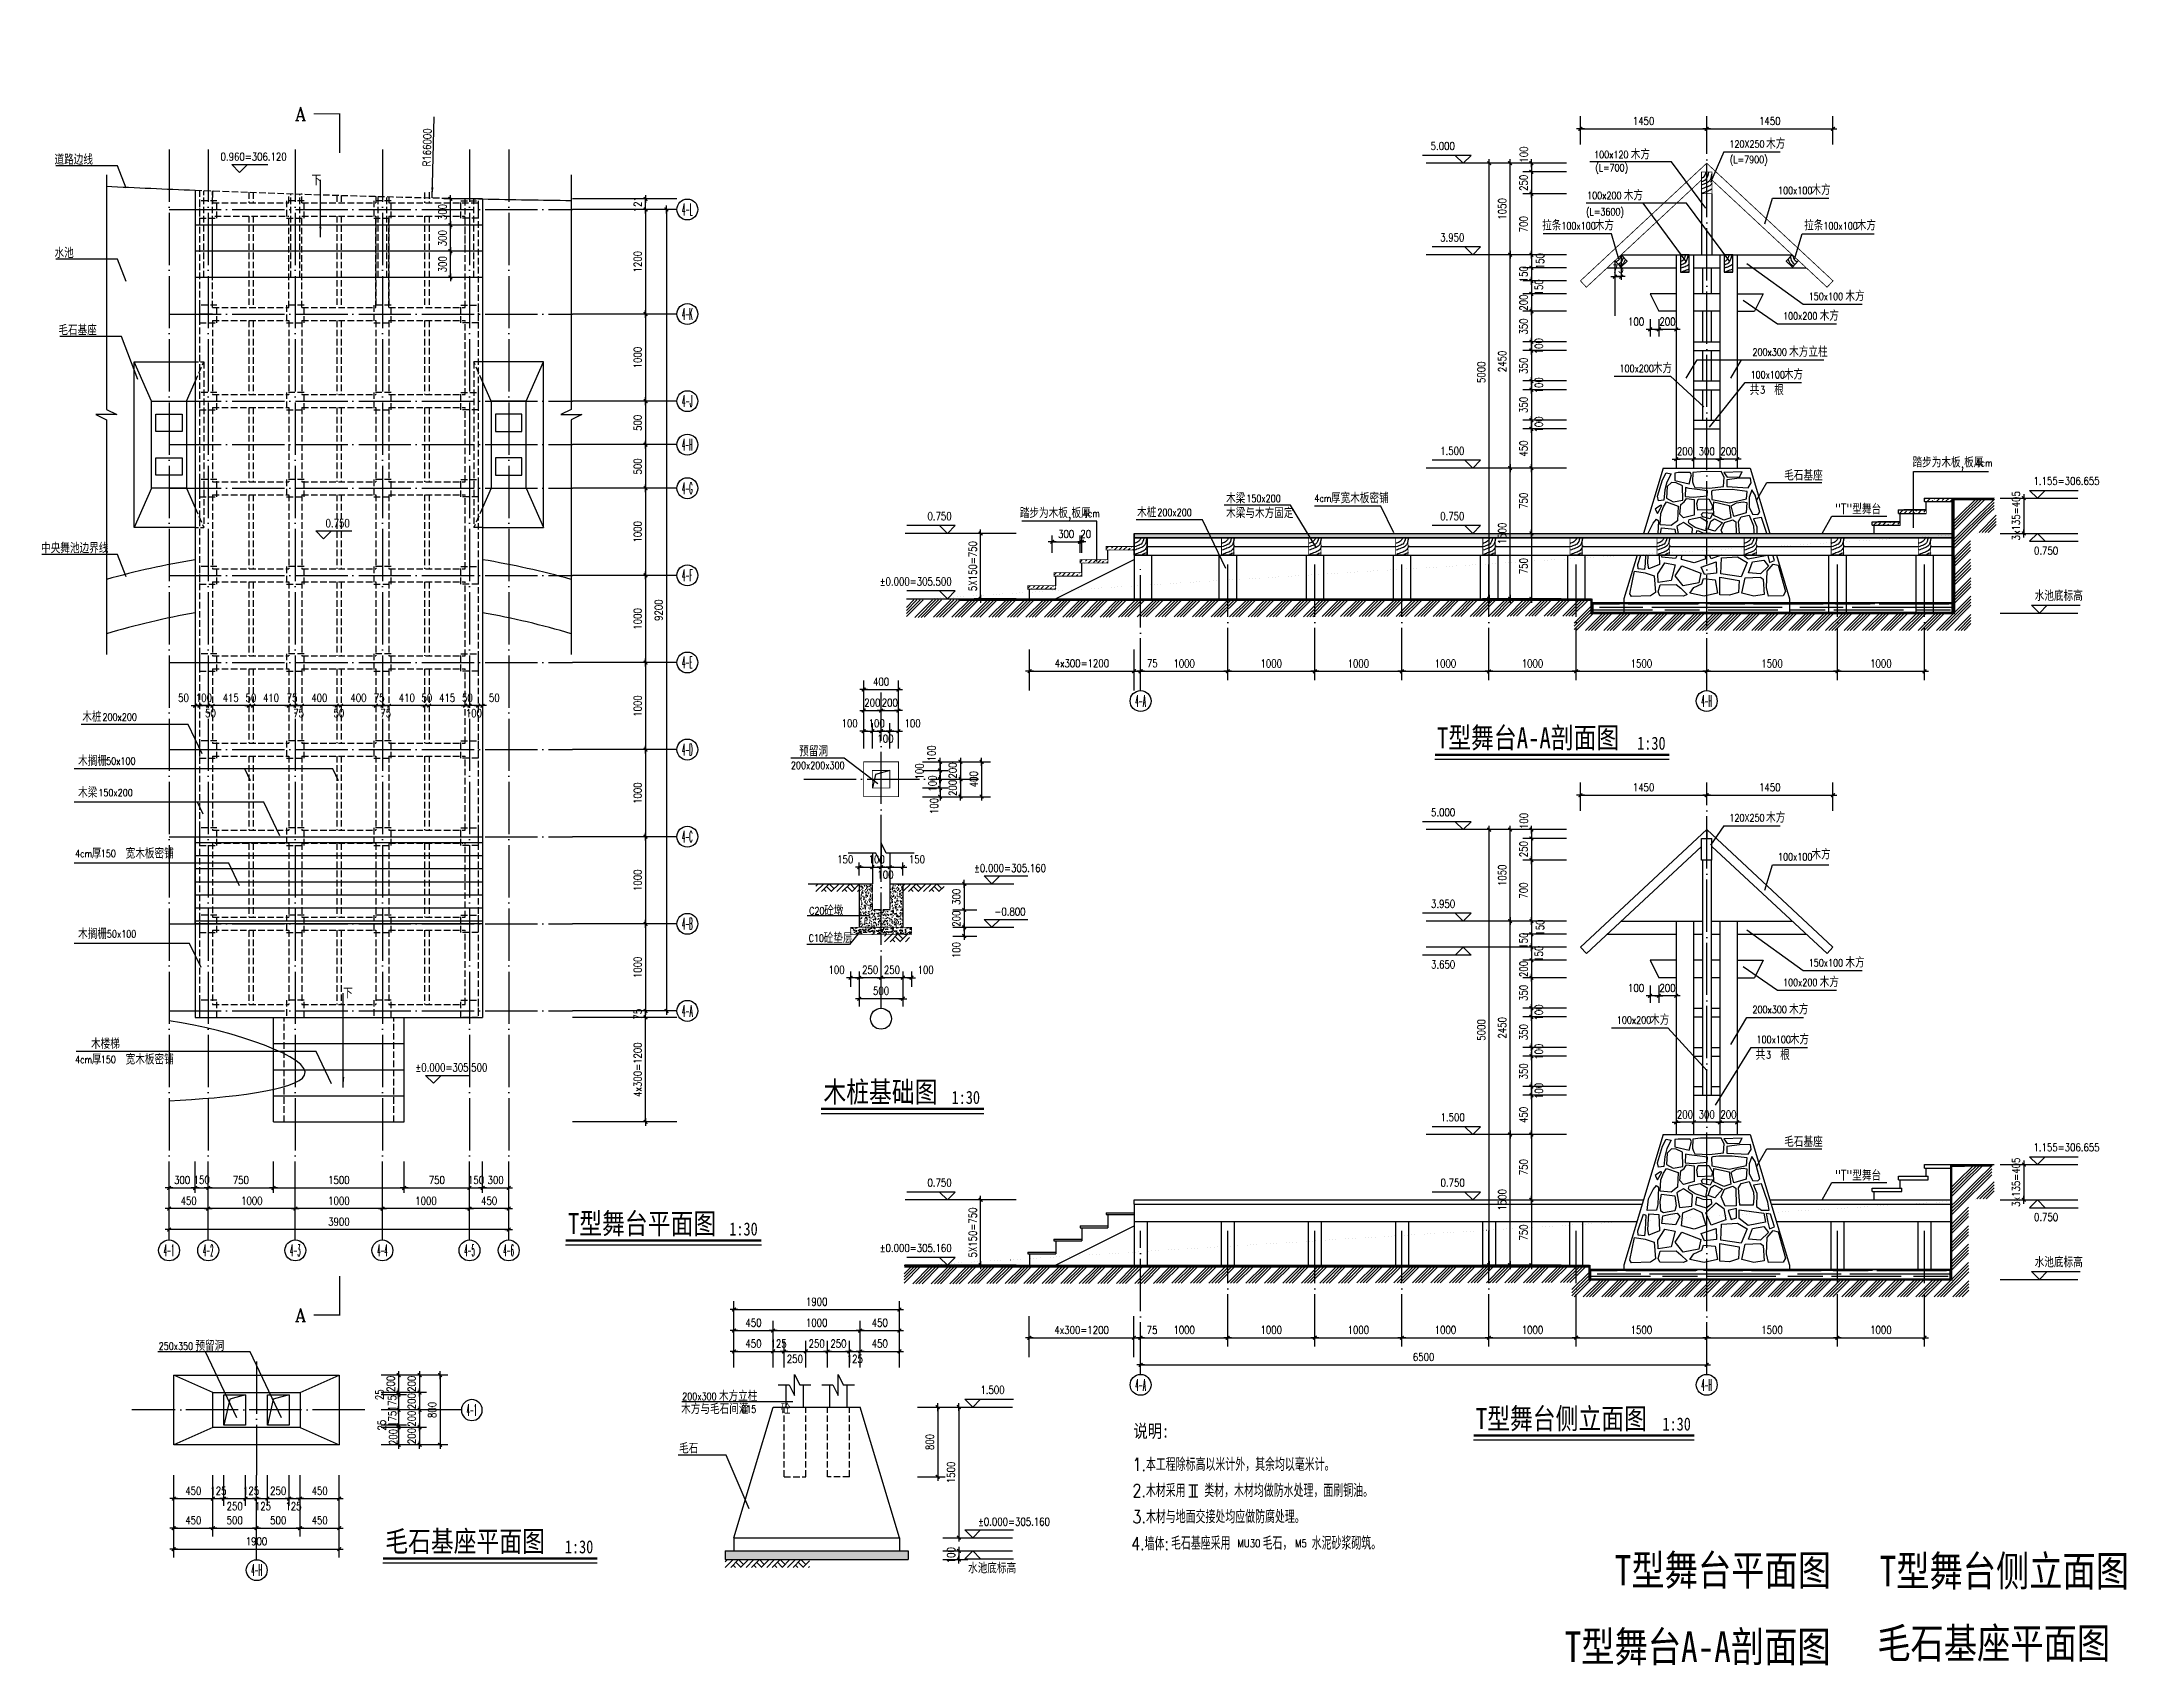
# Model space of a CAD drawing. Extents: x 568674 to 592610, y -115345 to -96707.
import ezdxf
from ezdxf.enums import TextEntityAlignment as Align

# ---------------------------------------------------------------- set-up
doc = ezdxf.new("R2010")
doc.units = 0
doc.header["$LTSCALE"] = 300
doc.header["$MEASUREMENT"] = 0
doc.header["$PDMODE"] = 3
doc.linetypes.add('DASH', pattern=[0.35, 0.25, -0.1])
doc.linetypes.add('DOTE', pattern=[2.42, 2, -0.2, 0.02, -0.2])
doc.layers.get('0').update_dxf_attribs({"linetype": 'CONTINUOUS'})
doc.layers.get('DEFPOINTS').update_dxf_attribs({"linetype": 'CONTINUOUS'})
for name, color, linetype in [('AXIS', 3, 'CONTINUOUS'), ('AXIS_TEXT', 7, 'CONTINUOUS'), ('DOTE', 1, 'DOTE'), ('PUB_DIM', 200, 'CONTINUOUS'), ('PUB_HATCH', 7, 'CONTINUOUS'), ('PUB_TEXT', 7, 'CONTINUOUS'), ('PUDI4', 17, 'CONTINUOUS'), ('STAIR', 2, 'CONTINUOUS'), ('木构架', 73, 'CONTINUOUS'), ('柱', 2, 'CONTINUOUS'), ('栈道', 42, 'CONTINUOUS'), ('石头', 44, 'CONTINUOUS'), ('路沿', 72, 'CONTINUOUS'), ('铺地', 52, 'CONTINUOUS')]:
    doc.layers.add(name, color=color, linetype=linetype)
doc.styles.add('-黑体', font='SIMHEI.TTF', dxfattribs={"width": 0.8})
doc.styles.add('_HT', font='txt.shx', dxfattribs={"width": 0.8, "bigfont": 'HT.shx'})
doc.styles.add('COMP', font='complex', dxfattribs={"bigfont": 'hztxt'})
doc.styles.add('COMPLEX', font='COMPLEX')
doc.styles.add('DIM_FONT', font='SIMPLEX.shx', dxfattribs={"width": 0.8})
doc.dimstyles.new('AXIS30', dxfattribs={"dimscale": 0.3, "dimtxt": 300, "dimasz": 1, "dimexe": 250, "dimexo": 300, "dimgap": 150, "dimtad": 1, "dimdec": 0, "dimzin": 0, "dimtxsty": 'DIM_FONT', "dimblk": '_DIMX', "dimblk1": 'DOTSMALL', "dimblk2": 'DOTSMALL', "dimcen": 150, "dimse1": 1, "dimse2": 1, "dimclrt": 7, "dimazin": 3, "dimtfac": 150, "dimtdec": 0, "dimtix": 1, "dimtmove": 0, "dimatfit": 3, "dimtolj": 1, "dimtzin": 0})
doc.dimstyles.new('DIMA30', dxfattribs={"dimscale": 0.3, "dimtxt": 300, "dimasz": 1, "dimexe": 250, "dimexo": 300, "dimgap": 150, "dimtad": 1, "dimdec": 0, "dimzin": 0, "dimtxsty": 'DIM_FONT', "dimblk": '_DIMX', "dimblk1": 'DOTSMALL', "dimblk2": 'DOTSMALL', "dimcen": 150, "dimse1": 1, "dimclrt": 7, "dimazin": 3, "dimtfac": 150, "dimtdec": 0, "dimtix": 1, "dimtmove": 0, "dimatfit": 3, "dimtolj": 1, "dimtzin": 0})
doc.dimstyles.new('DIMB30', dxfattribs={"dimscale": 0.3, "dimtxt": 300, "dimasz": 1, "dimexe": 250, "dimexo": 300, "dimgap": 150, "dimtad": 1, "dimdec": 0, "dimzin": 0, "dimtxsty": 'DIM_FONT', "dimblk": '_DIMX', "dimblk1": 'DOTSMALL', "dimblk2": 'DOTSMALL', "dimcen": 150, "dimse2": 1, "dimclrt": 7, "dimazin": 3, "dimtfac": 150, "dimtdec": 0, "dimtix": 1, "dimtmove": 0, "dimatfit": 3, "dimtolj": 1, "dimtzin": 0})
doc.dimstyles.new('DIMN30', dxfattribs={"dimscale": 0.3, "dimtxt": 300, "dimasz": 1, "dimexe": 250, "dimexo": 300, "dimgap": 150, "dimtad": 1, "dimdec": 0, "dimzin": 0, "dimtxsty": 'DIM_FONT', "dimblk": '_DIMX', "dimblk1": 'DOTSMALL', "dimblk2": 'DOTSMALL', "dimcen": 150, "dimclrt": 7, "dimazin": 3, "dimtfac": 150, "dimtdec": 0, "dimtix": 1, "dimtmove": 0, "dimatfit": 3, "dimtolj": 1, "dimtzin": 0})

msp = doc.modelspace()

# ---------------------------------------------------------------- texts
at = {"layer": 'PUB_DIM', "style": 'DIM_FONT', "width": 0.8}
msp.add_text('R166000', height=90, rotation=88.62232, dxfattribs=at).set_placement((573138.8, -98138.7))
for s, p in [('5.000', (584899.9, -97949.3)), ('3.950', (585009.8, -98999.3)), ('1.500', (585009.8, -101449.3)), ('1.155=306.655', (592303.4, -101794.3)), ('0.750', (579122.7, -102199.3)), ('0.750', (585009.8, -102199.3)), ('0.750', (591827.8, -102595.3)), ('%%p0.000=305.500', (579122.7, -102949.3)), ('5.000', (584904.2, -105599.3)), ('3.950', (584904.2, -106649.3)), ('3.650', (584904.2, -107345.3)), ('1.500', (585014, -109099.3)), ('1.155=306.655', (592303.4, -109444.3)), ('0.750', (579122.7, -109849.3)), ('0.750', (585014, -109849.3)), ('0.750', (591827.8, -110245.3)), ('%%p0.000=305.160', (579122.7, -110599.3)), ('1.500', (579730.5, -112228.6)), ('%%p0.000=305.160', (580251.3, -113742.5)), ('MU30', (582668.3, -113991.2)), ('M5', (583200.2, -113991.2))]:
    msp.add_text(s, height=90, dxfattribs=at).set_placement(p, align=Align.RIGHT)
for s, p in [('0.960=306.120', (571107.9, -98027.3)), ('0.750', (572072.6, -102234)), ('%%p0.000=305.160', (579792.1, -106193.8)), ('-0.800', (579792.1, -106693.8)), ('%%p0.000=305.500', (573378, -108483.4))]:
    msp.add_text(s, height=90, dxfattribs=at).set_placement(p, align=Align.MIDDLE)
at = {"layer": 'PUB_TEXT', "width": 0.8}
for s, height, style, p in [('120X250', 84, '_HT', (588052.7, -97923.4)), ('木方 ', 120, '_HT', (588473.8, -97937)), ('道路边线', 120, '_HT', (568821.4, -98119)), ('100x120', 84, '_HT', (586499.4, -98045.6)), ('(L=700)', 84, '_HT', (586512.2, -98195.4)), ('木方 ', 120, '_HT', (586920.5, -98059.2)), ('(L=7900)', 84, '_HT', (588057.2, -98102.6)), ('下', 120, '_HT', (571773, -98356.2)), ('100x100', 84, '_HT', (588610.4, -98456.5)), ('木方 ', 120, '_HT', (588994.2, -98466.6)), ('(L=3600)', 84, '_HT', (586407, -98700.9)), ('100x200', 84, '_HT', (586419.2, -98515)), ('木方 ', 120, '_HT', (586840.3, -98528.6)), ('拉条', 120, '_HT', (585902.8, -98873.9)), ('100x100', 84, '_HT', (586123.1, -98863.8)), ('木方 ', 120, '_HT', (586506.8, -98873.9)), ('拉条', 120, '_HT', (588911.1, -98873.9)), ('100x100', 84, '_HT', (589131.4, -98863.8)), ('木方 ', 120, '_HT', (589515.1, -98873.9)), ('水池', 120, '_HT', (568821.4, -99191.5)), ('木方 ', 120, '_HT', (589384.2, -99686.2)), ('150x100', 84, '_HT', (588963.2, -99672.5)), ('木方 ', 120, '_HT', (589089.3, -99911.3)), ('毛石基座', 120, '_HT', (568865.8, -100077)), ('100x200', 84, '_HT', (588668.3, -99897.7)), ('200x300', 84, '_HT', (588317.7, -100311.9)), ('木方立柱', 120, '_HT', (588738.8, -100325.5)), ('100x200', 84, '_HT', (586791.3, -100499.8)), ('木方 ', 120, '_HT', (587173.7, -100513.5)), ('100x100', 84, '_HT', (588295.7, -100571.6)), ('木方 ', 120, '_HT', (588678, -100585.2)), ('共  根', 120, '_HT', (588285, -100764.4)), ('3', 84, '_HT', (588404.7, -100747.1)), ('踏步为木板,板厚', 120, '_HT', (590154.9, -101595.1)), ('毛石基座', 120, '_HT', (588681.8, -101744.6)), ('4cm', 84, '_HT', (590878.4, -101584.8)), ('木梁', 120, '_HT', (582273.9, -102008.1)), ('150x200', 84, '_HT', (582505.9, -101993.3)), ('4cm', 84, '_HT', (583287, -101990.2)), ('厚宽木板密铺', 120, '_HT', (583477.8, -102005)), ('踏步为木板,板厚', 120, '_HT', (579904.9, -102175.7)), ('4cm', 84, '_HT', (580628.4, -102165.4)), ('木桩', 120, '_HT', (581252.3, -102168.4)), ('200x200', 84, '_HT', (581484.4, -102153.5)), ('木梁与木方固定', 120, '_HT', (582273.9, -102176.3)), ('"T"型舞台', 120, '_HT', (589265.7, -102131.8)), ('中央舞池边界线', 120, '_HT', (568667.5, -102579.3)), ('水池底标高', 120, '_HT', (591557.9, -103127.3)), ('木桩', 120, '_HT', (569140.8, -104516.7)), ('200x200', 84, '_HT', (569372.8, -104501.8)), ('T型舞台A-A剖面图', 240, '-黑体', (584694, -104817.2)), ('预留洞', 120, '_HT', (577371.6, -104911)), ('1:30', 150, '-黑体', (586993.4, -104835.2)), ('木搁栅', 120, '_HT', (569092.9, -105021.4)), ('50x100', 84, '_HT', (569414.7, -105006.5)), ('200x200x300', 84, '_HT', (577277.5, -105056.7)), ('木梁', 120, '_HT', (569092.9, -105384.9)), ('150x200', 84, '_HT', (569325, -105370)), ('木方 ', 120, '_HT', (588473.8, -105672.5)), ('120X250', 84, '_HT', (588052.7, -105658.8)), ('4cm', 84, '_HT', (569058.3, -106069.3)), ('厚   宽木板密铺', 120, '_HT', (569249.2, -106084.2)), ('150', 84, '_HT', (569353.3, -106069.3)), ('100x100', 84, '_HT', (588610.4, -106106.5)), ('木方 ', 120, '_HT', (588994.2, -106094)), ('C20', 84, '_HT', (577486.8, -106726.4)), ('砼墩', 120, '_HT', (577659.1, -106741.3)), ('木搁栅', 120, '_HT', (569092.9, -107006.7)), ('50x100', 84, '_HT', (569423.8, -106991.8)), ('C10', 84, '_HT', (577480.8, -107040.5)), ('砼垫层', 120, '_HT', (577653.2, -107055.3)), ('木方 ', 120, '_HT', (589384.2, -107336.2)), ('100x200', 84, '_HT', (588668.3, -107547.7)), ('150x100', 84, '_HT', (588963.2, -107322.5)), ('木方 ', 120, '_HT', (589089.3, -107561.3)), ('下', 120, '_HT', (572135, -107687.6)), ('100x200', 84, '_HT', (586760.2, -107980.2)), ('木方 ', 120, '_HT', (587142.6, -107993.8)), ('200x300', 84, '_HT', (588317.7, -107860.1)), ('木方 ', 120, '_HT', (588738.8, -107873.7)), ('木楼梯', 120, '_HT', (569240.4, -108269.1)), ('100x100', 84, '_HT', (588364.4, -108204.4)), ('木方 ', 120, '_HT', (588746.8, -108218)), ('4cm', 84, '_HT', (569058.3, -108433.5)), ('厚   宽木板密铺', 120, '_HT', (569249.2, -108448.3)), ('150', 84, '_HT', (569353.3, -108433.5)), ('共  根', 120, '_HT', (588353.8, -108397.3)), ('3', 84, '_HT', (588473.5, -108379.9)), ('木桩基础图', 240, '-黑体', (577650, -108883.1)), ('1:30', 150, '-黑体', (579121.7, -108901.1)), ('毛石基座', 120, '_HT', (588681.8, -109394.6)), ('"T"型舞台', 120, '_HT', (589265.7, -109781.8)), ('T型舞台平面图', 240, '-黑体', (574716.3, -110393.5)), ('1:30', 150, '-黑体', (576569.3, -110411.5)), ('水池底标高', 120, '_HT', (591557.9, -110777.3)), ('250x350', 84, '_HT', (570017.9, -111723.1)), ('预留洞', 120, '_HT', (570439, -111736.7)), ('200x300', 84, '_HT', (576029.2, -112300.1)), ('木方立柱', 120, '_HT', (576450.3, -112313.7)), ('木方与毛石间灌    砼', 120, '_HT', (576016.9, -112461.3)), ('C15', 84, '_HT', (576704.1, -112447.7)), ('T型舞台侧立面图', 240, '-黑体', (585140.4, -112632.5)), ('说明:', 150, '-黑体', (581210.4, -112731.3)), ('1:30', 150, '-黑体', (587283.6, -112650.5)), ('毛石', 120, '_HT', (575993, -112913.7)), ('1.本工程除标高以米计外，其余均以毫米计。', 150, '_HT', (581198.6, -113114.7)), ('2.木材采用  类材，木材均做防水处理，面刷铜油。', 150, '_HT', (581198.6, -113414.7)), ('3.木材与地面交接处均应做防腐处理。', 150, '_HT', (581198.6, -113714.7)), ('毛石基座平面图', 240, '-黑体', (572619.2, -114042.2)), ('1:30', 150, '-黑体', (574681.2, -114060.2)), ('4.墙体:', 150, '_HT', (581184, -114024.9)), ('毛石基座采用', 150, '_HT', (581640.1, -114017.9)), ('毛石，', 150, '_HT', (582692.5, -114017.9)), ('水泥砂浆砌筑。', 150, '_HT', (583256.3, -114017.9)), ('水池底标高', 120, '_HT', (579310.9, -114289.8)), ('T型舞台平面图', 350, '-黑体', (586736.9, -114428.4)), ('T型舞台侧立面图', 350, '-黑体', (589777.5, -114437.6)), ('毛石基座平面图', 350, '-黑体', (589750.8, -115267)), ('T型舞台A-A剖面图', 350, '-黑体', (586161.2, -115306.7))]:
    msp.add_text(s, height=height, dxfattribs=dict(at, style=style)).set_placement(p)

# ---------------------------------------------------------------- blocks, each defined once
blk = doc.blocks.new('_AXISO')
blk.add_circle((0, 0), 0.5)
at = {"layer": 'AXIS_TEXT', "style": 'COMPLEX', "width": 1.041667}
blk.add_attdef('A', text='', height=0.56, dxfattribs=at).set_placement((-0.25, -0.28), (0.25, -0.28), align=Align.FIT)
blk = doc.blocks.new('_DIMX')
blk.add_line((-150, 0), (150, 0))
at = {"const_width": 50}
blk.add_lwpolyline([(-70, -70), (70, 70)], dxfattribs=at)
blk = doc.blocks.new('*D32')
at = {"color": 0, "linetype": 'BYBLOCK'}
blk.add_line((575608, -99294), (575608, -100493), dxfattribs=at)
at = {"layer": 'DEFPOINTS', "color": 0, "linetype": 'BYBLOCK'}
for p in [(574768, -99293), (574768, -100493), (575608, -100493)]:
    blk.add_point(p, dxfattribs=at)
at = {"color": 0, "linetype": 'BYBLOCK', "xscale": 0.3, "yscale": 0.3, "zscale": 0.3}
for p, rotation in [((575608, -99293), 90), ((575608, -100493), 270)]:
    blk.add_blockref('_DIMX', p, dxfattribs=dict(at, rotation=rotation))
at = {"color": 7, "linetype": 'BYBLOCK', "insert": (575518, -99893), "char_height": 90, "attachment_point": 5, "rotation": 90, "style": 'DIM_FONT'}
blk.add_mtext('\\A1;1200', dxfattribs=at)
blk = doc.blocks.new('_DOTSMALL')
at = {"color": 0, "linetype": 'BYBLOCK', "const_width": 0.5}
blk.add_lwpolyline([(-0.0625, 0, 1), (0.0625, 0, 1)], format="xyb", close=True, dxfattribs=at)
blk = doc.blocks.new('*D33')
at = {"color": 0, "linetype": 'BYBLOCK'}
blk.add_line((579542, -100471), (579542, -101470), dxfattribs=at)
at = {"layer": 'DEFPOINTS', "color": 0, "linetype": 'BYBLOCK'}
for p in [(578702, -100471), (578702, -101471), (579542, -101471)]:
    blk.add_point(p, dxfattribs=at)
at = {"color": 0, "linetype": 'BYBLOCK', "xscale": 0.3, "yscale": 0.3, "zscale": 0.3}
for p, rotation in [((579542, -100471), 90), ((579542, -101471), 270)]:
    blk.add_blockref('_DIMX', p, dxfattribs=dict(at, rotation=rotation))
at = {"color": 7, "linetype": 'BYBLOCK', "insert": (579452, -100971), "char_height": 90, "attachment_point": 5, "rotation": 90, "style": 'DIM_FONT'}
blk.add_mtext('\\A1;1000', dxfattribs=at)
blk = doc.blocks.new('*D34')
at = {"color": 0, "linetype": 'BYBLOCK'}
blk.add_line((575608, -101494), (575608, -101993), dxfattribs=at)
at = {"layer": 'DEFPOINTS', "color": 0, "linetype": 'BYBLOCK'}
for p in [(574768, -101493), (574768, -101993), (575608, -101993)]:
    blk.add_point(p, dxfattribs=at)
at = {"color": 0, "linetype": 'BYBLOCK', "xscale": 0.3, "yscale": 0.3, "zscale": 0.3}
for p, rotation in [((575608, -101493), 90), ((575608, -101993), 270)]:
    blk.add_blockref('_DIMX', p, dxfattribs=dict(at, rotation=rotation))
at = {"color": 7, "linetype": 'BYBLOCK', "insert": (575518, -101743), "char_height": 90, "attachment_point": 5, "rotation": 90, "style": 'DIM_FONT'}
blk.add_mtext('\\A1;500', dxfattribs=at)
blk = doc.blocks.new('*D35')
at = {"color": 0, "linetype": 'BYBLOCK'}
blk.add_line((575608, -101993), (575608, -102493), dxfattribs=at)
at = {"layer": 'DEFPOINTS', "color": 0, "linetype": 'BYBLOCK'}
for p in [(574768, -101993), (574768, -102493), (575608, -102493)]:
    blk.add_point(p, dxfattribs=at)
at = {"color": 0, "linetype": 'BYBLOCK', "xscale": 0.3, "yscale": 0.3, "zscale": 0.3}
for p, rotation in [((575608, -101993), 90), ((575608, -102493), 270)]:
    blk.add_blockref('_DIMX', p, dxfattribs=dict(at, rotation=rotation))
at = {"color": 7, "linetype": 'BYBLOCK', "insert": (575518, -102243), "char_height": 90, "attachment_point": 5, "rotation": 90, "style": 'DIM_FONT'}
blk.add_mtext('\\A1;500', dxfattribs=at)
blk = doc.blocks.new('*D36')
at = {"color": 0, "linetype": 'BYBLOCK'}
blk.add_line((579542, -102471), (579542, -103470), dxfattribs=at)
at = {"layer": 'DEFPOINTS', "color": 0, "linetype": 'BYBLOCK'}
for p in [(578702, -102471), (578702, -103471), (579542, -103471)]:
    blk.add_point(p, dxfattribs=at)
at = {"color": 0, "linetype": 'BYBLOCK', "xscale": 0.3, "yscale": 0.3, "zscale": 0.3}
for p, rotation in [((579542, -102471), 90), ((579542, -103471), 270)]:
    blk.add_blockref('_DIMX', p, dxfattribs=dict(at, rotation=rotation))
at = {"color": 7, "linetype": 'BYBLOCK', "insert": (579452, -102971), "char_height": 90, "attachment_point": 5, "rotation": 90, "style": 'DIM_FONT'}
blk.add_mtext('\\A1;1000', dxfattribs=at)
blk = doc.blocks.new('*D37')
at = {"color": 0, "linetype": 'BYBLOCK'}
blk.add_line((579542, -103471), (579542, -104470), dxfattribs=at)
at = {"layer": 'DEFPOINTS', "color": 0, "linetype": 'BYBLOCK'}
for p in [(578702, -103471), (578702, -104471), (579542, -104471)]:
    blk.add_point(p, dxfattribs=at)
at = {"color": 0, "linetype": 'BYBLOCK', "xscale": 0.3, "yscale": 0.3, "zscale": 0.3}
for p, rotation in [((579542, -103471), 90), ((579542, -104471), 270)]:
    blk.add_blockref('_DIMX', p, dxfattribs=dict(at, rotation=rotation))
at = {"color": 7, "linetype": 'BYBLOCK', "insert": (579452, -103971), "char_height": 90, "attachment_point": 5, "rotation": 90, "style": 'DIM_FONT'}
blk.add_mtext('\\A1;1000', dxfattribs=at)
blk = doc.blocks.new('*D38')
at = {"color": 0, "linetype": 'BYBLOCK'}
blk.add_line((579542, -104471), (579542, -105470), dxfattribs=at)
at = {"layer": 'DEFPOINTS', "color": 0, "linetype": 'BYBLOCK'}
for p in [(578702, -104471), (578702, -105471), (579542, -105471)]:
    blk.add_point(p, dxfattribs=at)
at = {"color": 0, "linetype": 'BYBLOCK', "xscale": 0.3, "yscale": 0.3, "zscale": 0.3}
for p, rotation in [((579542, -104471), 90), ((579542, -105471), 270)]:
    blk.add_blockref('_DIMX', p, dxfattribs=dict(at, rotation=rotation))
at = {"color": 7, "linetype": 'BYBLOCK', "insert": (579452, -104971), "char_height": 90, "attachment_point": 5, "rotation": 90, "style": 'DIM_FONT'}
blk.add_mtext('\\A1;1000', dxfattribs=at)
blk = doc.blocks.new('*D39')
at = {"color": 0, "linetype": 'BYBLOCK'}
blk.add_line((579542, -105471), (579542, -106470), dxfattribs=at)
at = {"layer": 'DEFPOINTS', "color": 0, "linetype": 'BYBLOCK'}
for p in [(578702, -105471), (578702, -106471), (579542, -106471)]:
    blk.add_point(p, dxfattribs=at)
at = {"color": 0, "linetype": 'BYBLOCK', "xscale": 0.3, "yscale": 0.3, "zscale": 0.3}
for p, rotation in [((579542, -105471), 90), ((579542, -106471), 270)]:
    blk.add_blockref('_DIMX', p, dxfattribs=dict(at, rotation=rotation))
at = {"color": 7, "linetype": 'BYBLOCK', "insert": (579452, -105971), "char_height": 90, "attachment_point": 5, "rotation": 90, "style": 'DIM_FONT'}
blk.add_mtext('\\A1;1000', dxfattribs=at)
blk = doc.blocks.new('*D40')
at = {"color": 0, "linetype": 'BYBLOCK'}
blk.add_line((579542, -106471), (579542, -107470), dxfattribs=at)
at = {"layer": 'DEFPOINTS', "color": 0, "linetype": 'BYBLOCK'}
for p in [(578702, -106471), (578702, -107471), (579542, -107471)]:
    blk.add_point(p, dxfattribs=at)
at = {"color": 0, "linetype": 'BYBLOCK', "xscale": 0.3, "yscale": 0.3, "zscale": 0.3}
for p, rotation in [((579542, -106471), 90), ((579542, -107471), 270)]:
    blk.add_blockref('_DIMX', p, dxfattribs=dict(at, rotation=rotation))
at = {"color": 7, "linetype": 'BYBLOCK', "insert": (579452, -106971), "char_height": 90, "attachment_point": 5, "rotation": 90, "style": 'DIM_FONT'}
blk.add_mtext('\\A1;1000', dxfattribs=at)
blk = doc.blocks.new('*D41')
at = {"color": 0, "linetype": 'BYBLOCK'}
blk.add_line((579542, -107471), (579542, -108470), dxfattribs=at)
at = {"layer": 'DEFPOINTS', "color": 0, "linetype": 'BYBLOCK'}
for p in [(578702, -107471), (578702, -108471), (579542, -108471)]:
    blk.add_point(p, dxfattribs=at)
at = {"color": 0, "linetype": 'BYBLOCK', "xscale": 0.3, "yscale": 0.3, "zscale": 0.3}
for p, rotation in [((579542, -107471), 90), ((579542, -108471), 270)]:
    blk.add_blockref('_DIMX', p, dxfattribs=dict(at, rotation=rotation))
at = {"color": 7, "linetype": 'BYBLOCK', "insert": (579452, -107971), "char_height": 90, "attachment_point": 5, "rotation": 90, "style": 'DIM_FONT'}
blk.add_mtext('\\A1;1000', dxfattribs=at)
blk = doc.blocks.new('*D42')
at = {"color": 0, "linetype": 'BYBLOCK'}
blk.add_line((575848, -99294), (575848, -108493), dxfattribs=at)
at = {"layer": 'DEFPOINTS', "color": 0, "linetype": 'BYBLOCK'}
for p in [(574768, -99293), (574768, -108493), (575848, -108493)]:
    blk.add_point(p, dxfattribs=at)
at = {"color": 0, "linetype": 'BYBLOCK', "xscale": 0.3, "yscale": 0.3, "zscale": 0.3}
for p, rotation in [((575848, -99293), 90), ((575848, -108493), 270)]:
    blk.add_blockref('_DIMX', p, dxfattribs=dict(at, rotation=rotation))
at = {"color": 7, "linetype": 'BYBLOCK', "insert": (575758, -103893), "char_height": 90, "attachment_point": 5, "rotation": 90, "style": 'DIM_FONT'}
blk.add_mtext('\\A1;9200', dxfattribs=at)
blk = doc.blocks.new('*D43')
at = {"color": 0, "linetype": 'BYBLOCK'}
blk.add_line((574036, -111968), (573587, -111968), dxfattribs=at)
at = {"layer": 'DEFPOINTS', "color": 0, "linetype": 'BYBLOCK'}
for p in [(573587, -111428), (574037, -111428), (573587, -111968)]:
    blk.add_point(p, dxfattribs=at)
at = {"color": 0, "linetype": 'BYBLOCK', "xscale": 0.3, "yscale": 0.3, "zscale": 0.3}
for p, rotation in [((573587, -111968), 180.0000000000371), ((574037, -111968), 3.701039474890422e-11)]:
    blk.add_blockref('_DIMX', p, dxfattribs=dict(at, rotation=rotation))
at = {"color": 7, "linetype": 'BYBLOCK', "insert": (573812, -111878), "char_height": 90, "attachment_point": 5, "style": 'DIM_FONT'}
blk.add_mtext('\\A1;450', dxfattribs=at)
blk = doc.blocks.new('*D44')
at = {"color": 0, "linetype": 'BYBLOCK'}
blk.add_line((573586, -111968), (572587, -111968), dxfattribs=at)
at = {"layer": 'DEFPOINTS', "color": 0, "linetype": 'BYBLOCK'}
for p in [(572587, -111428), (573587, -111428), (572587, -111968)]:
    blk.add_point(p, dxfattribs=at)
at = {"color": 0, "linetype": 'BYBLOCK', "xscale": 0.3, "yscale": 0.3, "zscale": 0.3, "rotation": 180}
blk.add_blockref('_DIMX', (572587, -111968), dxfattribs=at)
at = {"color": 0, "linetype": 'BYBLOCK', "xscale": 0.3, "yscale": 0.3, "zscale": 0.3}
blk.add_blockref('_DIMX', (573587, -111968), dxfattribs=at)
at = {"color": 7, "linetype": 'BYBLOCK', "insert": (573087, -111878), "char_height": 90, "attachment_point": 5, "style": 'DIM_FONT'}
blk.add_mtext('\\A1;1000', dxfattribs=at)
blk = doc.blocks.new('*D45')
at = {"color": 0, "linetype": 'BYBLOCK'}
blk.add_line((572586, -111968), (571587, -111968), dxfattribs=at)
at = {"layer": 'DEFPOINTS', "color": 0, "linetype": 'BYBLOCK'}
for p in [(571587, -111428), (572587, -111428), (571587, -111968)]:
    blk.add_point(p, dxfattribs=at)
at = {"color": 0, "linetype": 'BYBLOCK', "xscale": 0.3, "yscale": 0.3, "zscale": 0.3, "rotation": 180}
blk.add_blockref('_DIMX', (571587, -111968), dxfattribs=at)
at = {"color": 0, "linetype": 'BYBLOCK', "xscale": 0.3, "yscale": 0.3, "zscale": 0.3}
blk.add_blockref('_DIMX', (572587, -111968), dxfattribs=at)
at = {"color": 7, "linetype": 'BYBLOCK', "insert": (572087, -111878), "char_height": 90, "attachment_point": 5, "style": 'DIM_FONT'}
blk.add_mtext('\\A1;1000', dxfattribs=at)
blk = doc.blocks.new('*D46')
at = {"color": 0, "linetype": 'BYBLOCK'}
blk.add_line((571586, -111968), (570587, -111968), dxfattribs=at)
at = {"layer": 'DEFPOINTS', "color": 0, "linetype": 'BYBLOCK'}
for p in [(570587, -111428), (571587, -111428), (570587, -111968)]:
    blk.add_point(p, dxfattribs=at)
at = {"color": 0, "linetype": 'BYBLOCK', "xscale": 0.3, "yscale": 0.3, "zscale": 0.3, "rotation": 180}
blk.add_blockref('_DIMX', (570587, -111968), dxfattribs=at)
at = {"color": 0, "linetype": 'BYBLOCK', "xscale": 0.3, "yscale": 0.3, "zscale": 0.3}
blk.add_blockref('_DIMX', (571587, -111968), dxfattribs=at)
at = {"color": 7, "linetype": 'BYBLOCK', "insert": (571087, -111878), "char_height": 90, "attachment_point": 5, "style": 'DIM_FONT'}
blk.add_mtext('\\A1;1000', dxfattribs=at)
blk = doc.blocks.new('*D47')
at = {"color": 0, "linetype": 'BYBLOCK'}
blk.add_line((570586, -111968), (570137, -111968), dxfattribs=at)
at = {"layer": 'DEFPOINTS', "color": 0, "linetype": 'BYBLOCK'}
for p in [(570137, -111428), (570587, -111428), (570137, -111968)]:
    blk.add_point(p, dxfattribs=at)
at = {"color": 0, "linetype": 'BYBLOCK', "xscale": 0.3, "yscale": 0.3, "zscale": 0.3, "rotation": 180}
blk.add_blockref('_DIMX', (570137, -111968), dxfattribs=at)
at = {"color": 0, "linetype": 'BYBLOCK', "xscale": 0.3, "yscale": 0.3, "zscale": 0.3}
blk.add_blockref('_DIMX', (570587, -111968), dxfattribs=at)
at = {"color": 7, "linetype": 'BYBLOCK', "insert": (570362, -111878), "char_height": 90, "attachment_point": 5, "style": 'DIM_FONT'}
blk.add_mtext('\\A1;450', dxfattribs=at)
blk = doc.blocks.new('*D48')
at = {"color": 0, "linetype": 'BYBLOCK'}
blk.add_line((574036, -112208), (570137, -112208), dxfattribs=at)
at = {"layer": 'DEFPOINTS', "color": 0, "linetype": 'BYBLOCK'}
for p in [(570137, -111428), (574037, -111428), (570137, -112208)]:
    blk.add_point(p, dxfattribs=at)
at = {"color": 0, "linetype": 'BYBLOCK', "xscale": 0.3, "yscale": 0.3, "zscale": 0.3, "rotation": 180}
blk.add_blockref('_DIMX', (570137, -112208), dxfattribs=at)
at = {"color": 0, "linetype": 'BYBLOCK', "xscale": 0.3, "yscale": 0.3, "zscale": 0.3}
blk.add_blockref('_DIMX', (574037, -112208), dxfattribs=at)
at = {"color": 7, "linetype": 'BYBLOCK', "insert": (572087, -112118), "char_height": 90, "attachment_point": 5, "style": 'DIM_FONT'}
blk.add_mtext('\\A1;3900', dxfattribs=at)
blk = doc.blocks.new('*D49')
at = {"color": 0, "linetype": 'BYBLOCK'}
for p, q in [((580628, -106506), (580628, -106506)), ((580628, -106507), (580628, -106707)), ((580628, -106707), (580628, -106707))]:
    blk.add_line(p, q, dxfattribs=at)
at = {"layer": 'DEFPOINTS', "color": 0, "linetype": 'BYBLOCK'}
for p in [(581628, -106507), (580628, -106707), (581628, -106707)]:
    blk.add_point(p, dxfattribs=at)
at = {"color": 0, "linetype": 'BYBLOCK', "xscale": 0.3, "yscale": 0.3, "zscale": 0.3}
for p, rotation in [((580628, -106507), 270), ((580628, -106707), 90)]:
    blk.add_blockref('_DIMX', p, dxfattribs=dict(at, rotation=rotation))
at = {"color": 7, "linetype": 'BYBLOCK', "insert": (580538, -106607), "char_height": 90, "attachment_point": 5, "rotation": 90, "style": 'DIM_FONT'}
blk.add_mtext('\\A1;200', dxfattribs=at)
blk = doc.blocks.new('*D50')
at = {"color": 0, "linetype": 'BYBLOCK'}
for p, q in [((579878, -107106), (579878, -107106)), ((579878, -107107), (579878, -107132)), ((579878, -107107), (579878, -107132)), ((579878, -107132), (579878, -107132))]:
    blk.add_line(p, q, dxfattribs=at)
at = {"layer": 'DEFPOINTS', "color": 0, "linetype": 'BYBLOCK'}
for p in [(579878, -107132), (580878, -107107), (580878, -107132)]:
    blk.add_point(p, dxfattribs=at)
at = {"color": 0, "linetype": 'BYBLOCK', "xscale": 0.3, "yscale": 0.3, "zscale": 0.3}
for p, rotation in [((579878, -107107), 270), ((579878, -107132), 90)]:
    blk.add_blockref('_DIMX', p, dxfattribs=dict(at, rotation=rotation))
at = {"color": 7, "linetype": 'BYBLOCK', "insert": (579659, -107132), "char_height": 90, "attachment_point": 5, "rotation": 90, "style": 'DIM_FONT'}
blk.add_mtext('\\A1;25', dxfattribs=at)
blk = doc.blocks.new('*D51')
at = {"color": 0, "linetype": 'BYBLOCK'}
blk.add_line((579878, -107132), (579878, -107306), dxfattribs=at)
at = {"layer": 'DEFPOINTS', "color": 0, "linetype": 'BYBLOCK'}
for p in [(580878, -107132), (579878, -107307), (580878, -107307)]:
    blk.add_point(p, dxfattribs=at)
at = {"color": 0, "linetype": 'BYBLOCK', "xscale": 0.3, "yscale": 0.3, "zscale": 0.3}
for p, rotation in [((579878, -107132), 90), ((579878, -107307), 270)]:
    blk.add_blockref('_DIMX', p, dxfattribs=dict(at, rotation=rotation))
at = {"color": 7, "linetype": 'BYBLOCK', "insert": (579804, -107229), "char_height": 90, "attachment_point": 5, "rotation": 90, "style": 'DIM_FONT'}
blk.add_mtext('\\A1;175', dxfattribs=at)
blk = doc.blocks.new('*D52')
at = {"color": 0, "linetype": 'BYBLOCK'}
blk.add_line((579878, -107307), (579878, -107481), dxfattribs=at)
at = {"layer": 'DEFPOINTS', "color": 0, "linetype": 'BYBLOCK'}
for p in [(580878, -107307), (579878, -107482), (580878, -107482)]:
    blk.add_point(p, dxfattribs=at)
at = {"color": 0, "linetype": 'BYBLOCK', "xscale": 0.3, "yscale": 0.3, "zscale": 0.3}
for p, rotation in [((579878, -107307), 90), ((579878, -107482), 270)]:
    blk.add_blockref('_DIMX', p, dxfattribs=dict(at, rotation=rotation))
at = {"color": 7, "linetype": 'BYBLOCK', "insert": (579807, -107409), "char_height": 90, "attachment_point": 5, "rotation": 90, "style": 'DIM_FONT'}
blk.add_mtext('\\A1;175', dxfattribs=at)
blk = doc.blocks.new('*D53')
at = {"color": 0, "linetype": 'BYBLOCK'}
for p, q in [((579878, -107481), (579878, -107481)), ((579878, -107482), (579878, -107507)), ((579878, -107482), (579878, -107507)), ((579878, -107507), (579878, -107507))]:
    blk.add_line(p, q, dxfattribs=at)
at = {"layer": 'DEFPOINTS', "color": 0, "linetype": 'BYBLOCK'}
for p in [(579878, -107507), (580878, -107482), (580878, -107507)]:
    blk.add_point(p, dxfattribs=at)
at = {"color": 0, "linetype": 'BYBLOCK', "xscale": 0.3, "yscale": 0.3, "zscale": 0.3}
for p, rotation in [((579878, -107482), 270), ((579878, -107507), 90)]:
    blk.add_blockref('_DIMX', p, dxfattribs=dict(at, rotation=rotation))
at = {"color": 7, "linetype": 'BYBLOCK', "insert": (579685, -107482), "char_height": 90, "attachment_point": 5, "rotation": 90, "style": 'DIM_FONT'}
blk.add_mtext('\\A1;25', dxfattribs=at)
blk = doc.blocks.new('*D54')
at = {"color": 0, "linetype": 'BYBLOCK'}
blk.add_line((579878, -107507), (579878, -107706), dxfattribs=at)
at = {"layer": 'DEFPOINTS', "color": 0, "linetype": 'BYBLOCK'}
for p in [(579878, -107707), (580878, -107507), (580878, -107707)]:
    blk.add_point(p, dxfattribs=at)
at = {"color": 0, "linetype": 'BYBLOCK', "xscale": 0.3, "yscale": 0.3, "zscale": 0.3}
for p, rotation in [((579878, -107507), 90), ((579878, -107707), 270)]:
    blk.add_blockref('_DIMX', p, dxfattribs=dict(at, rotation=rotation))
at = {"color": 7, "linetype": 'BYBLOCK', "insert": (579816, -107618), "char_height": 90, "attachment_point": 5, "rotation": 90, "style": 'DIM_FONT'}
blk.add_mtext('\\A1;200', dxfattribs=at)
blk = doc.blocks.new('*D55')
at = {"color": 0, "linetype": 'BYBLOCK'}
for p, q in [((580869, -106506), (580869, -106506)), ((580869, -106507), (580869, -106707)), ((580869, -106707), (580869, -106707))]:
    blk.add_line(p, q, dxfattribs=at)
at = {"layer": 'DEFPOINTS', "color": 0, "linetype": 'BYBLOCK'}
for p in [(581869, -106507), (580869, -106707), (581869, -106707)]:
    blk.add_point(p, dxfattribs=at)
at = {"color": 0, "linetype": 'BYBLOCK', "xscale": 0.3, "yscale": 0.3, "zscale": 0.3}
for p, rotation in [((580869, -106507), 270), ((580869, -106707), 90)]:
    blk.add_blockref('_DIMX', p, dxfattribs=dict(at, rotation=rotation))
at = {"color": 7, "linetype": 'BYBLOCK', "insert": (580779, -106607), "char_height": 90, "attachment_point": 5, "rotation": 90, "style": 'DIM_FONT'}
blk.add_mtext('\\A1;200', dxfattribs=at)
blk = doc.blocks.new('*D56')
at = {"color": 0, "linetype": 'BYBLOCK'}
for p, q in [((580869, -106706), (580869, -106706)), ((580869, -106707), (580869, -106907)), ((580869, -106907), (580869, -106907))]:
    blk.add_line(p, q, dxfattribs=at)
at = {"layer": 'DEFPOINTS', "color": 0, "linetype": 'BYBLOCK'}
for p in [(581869, -106707), (580869, -106907), (581869, -106907)]:
    blk.add_point(p, dxfattribs=at)
at = {"color": 0, "linetype": 'BYBLOCK', "xscale": 0.3, "yscale": 0.3, "zscale": 0.3}
for p, rotation in [((580869, -106707), 270), ((580869, -106907), 90)]:
    blk.add_blockref('_DIMX', p, dxfattribs=dict(at, rotation=rotation))
at = {"color": 7, "linetype": 'BYBLOCK', "insert": (580779, -106807), "char_height": 90, "attachment_point": 5, "rotation": 90, "style": 'DIM_FONT'}
blk.add_mtext('\\A1;200', dxfattribs=at)
blk = doc.blocks.new('*D57')
at = {"color": 0, "linetype": 'BYBLOCK'}
for p, q in [((580869, -106906), (580869, -106906)), ((580869, -106907), (580869, -107107)), ((580869, -107107), (580869, -107107))]:
    blk.add_line(p, q, dxfattribs=at)
at = {"layer": 'DEFPOINTS', "color": 0, "linetype": 'BYBLOCK'}
for p in [(581869, -106907), (580869, -107107), (581869, -107107)]:
    blk.add_point(p, dxfattribs=at)
at = {"color": 0, "linetype": 'BYBLOCK', "xscale": 0.3, "yscale": 0.3, "zscale": 0.3}
for p, rotation in [((580869, -106907), 270), ((580869, -107107), 90)]:
    blk.add_blockref('_DIMX', p, dxfattribs=dict(at, rotation=rotation))
at = {"color": 7, "linetype": 'BYBLOCK', "insert": (580779, -107007), "char_height": 90, "attachment_point": 5, "rotation": 90, "style": 'DIM_FONT'}
blk.add_mtext('\\A1;200', dxfattribs=at)
blk = doc.blocks.new('*D58')
at = {"color": 0, "linetype": 'BYBLOCK'}
for p, q in [((580869, -107106), (580869, -107106)), ((580869, -107107), (580869, -107307)), ((580869, -107307), (580869, -107307))]:
    blk.add_line(p, q, dxfattribs=at)
at = {"layer": 'DEFPOINTS', "color": 0, "linetype": 'BYBLOCK'}
for p in [(581869, -107107), (580869, -107307), (581869, -107307)]:
    blk.add_point(p, dxfattribs=at)
at = {"color": 0, "linetype": 'BYBLOCK', "xscale": 0.3, "yscale": 0.3, "zscale": 0.3}
for p, rotation in [((580869, -107107), 270), ((580869, -107307), 90)]:
    blk.add_blockref('_DIMX', p, dxfattribs=dict(at, rotation=rotation))
at = {"color": 7, "linetype": 'BYBLOCK', "insert": (580779, -107207), "char_height": 90, "attachment_point": 5, "rotation": 90, "style": 'DIM_FONT'}
blk.add_mtext('\\A1;200', dxfattribs=at)
blk = doc.blocks.new('*D59')
at = {"color": 0, "linetype": 'BYBLOCK'}
blk.add_line((581104, -106507), (581104, -107306), dxfattribs=at)
at = {"layer": 'DEFPOINTS', "color": 0, "linetype": 'BYBLOCK'}
for p in [(582104, -106507), (581104, -107307), (582104, -107307)]:
    blk.add_point(p, dxfattribs=at)
at = {"color": 0, "linetype": 'BYBLOCK', "xscale": 0.3, "yscale": 0.3, "zscale": 0.3}
for p, rotation in [((581104, -106507), 90), ((581104, -107307), 270)]:
    blk.add_blockref('_DIMX', p, dxfattribs=dict(at, rotation=rotation))
at = {"color": 7, "linetype": 'BYBLOCK', "insert": (581014, -106907), "char_height": 90, "attachment_point": 5, "rotation": 90, "style": 'DIM_FONT'}
blk.add_mtext('\\A1;800', dxfattribs=at)
blk = doc.blocks.new('*D60')
at = {"color": 0, "linetype": 'BYBLOCK'}
blk.add_line((577353, -119612), (577803, -119612), dxfattribs=at)
at = {"layer": 'DEFPOINTS', "color": 0, "linetype": 'BYBLOCK'}
for p in [(577803, -119612), (577353, -120612), (577803, -120612)]:
    blk.add_point(p, dxfattribs=at)
at = {"color": 0, "linetype": 'BYBLOCK', "xscale": 0.3, "yscale": 0.3, "zscale": 0.3, "rotation": 180}
blk.add_blockref('_DIMX', (577353, -119612), dxfattribs=at)
at = {"color": 0, "linetype": 'BYBLOCK', "xscale": 0.3, "yscale": 0.3, "zscale": 0.3}
blk.add_blockref('_DIMX', (577803, -119612), dxfattribs=at)
at = {"color": 7, "linetype": 'BYBLOCK', "insert": (577578, -119522), "char_height": 90, "attachment_point": 5, "style": 'DIM_FONT'}
blk.add_mtext('\\A1;450', dxfattribs=at)
blk = doc.blocks.new('*D61')
at = {"color": 0, "linetype": 'BYBLOCK'}
for p, q in [((577746, -108325), (577746, -108325)), ((577746, -108325), (577871, -108325)), ((577872, -108325), (577872, -108325))]:
    blk.add_line(p, q, dxfattribs=at)
at = {"layer": 'DEFPOINTS', "color": 0, "linetype": 'BYBLOCK'}
for p in [(577871, -108325), (577746, -109325), (577871, -109325)]:
    blk.add_point(p, dxfattribs=at)
at = {"color": 0, "linetype": 'BYBLOCK', "xscale": 0.3, "yscale": 0.3, "zscale": 0.3}
blk.add_blockref('_DIMX', (577746, -108325), dxfattribs=at)
at = {"color": 0, "linetype": 'BYBLOCK', "xscale": 0.3, "yscale": 0.3, "zscale": 0.3, "rotation": 180}
blk.add_blockref('_DIMX', (577871, -108325), dxfattribs=at)
at = {"color": 7, "linetype": 'BYBLOCK', "insert": (577809, -108235), "char_height": 90, "attachment_point": 5, "style": 'DIM_FONT'}
blk.add_mtext('\\A1;125', dxfattribs=at)
blk = doc.blocks.new('*D62')
at = {"color": 0, "linetype": 'BYBLOCK'}
blk.add_line((577872, -108325), (578121, -108325), dxfattribs=at)
at = {"layer": 'DEFPOINTS', "color": 0, "linetype": 'BYBLOCK'}
for p in [(578121, -108325), (577871, -109325), (578121, -109325)]:
    blk.add_point(p, dxfattribs=at)
at = {"color": 0, "linetype": 'BYBLOCK', "xscale": 0.3, "yscale": 0.3, "zscale": 0.3, "rotation": 180}
blk.add_blockref('_DIMX', (577871, -108325), dxfattribs=at)
at = {"color": 0, "linetype": 'BYBLOCK', "xscale": 0.3, "yscale": 0.3, "zscale": 0.3}
blk.add_blockref('_DIMX', (578121, -108325), dxfattribs=at)
at = {"color": 7, "linetype": 'BYBLOCK', "insert": (577996, -108412), "char_height": 90, "attachment_point": 5, "style": 'DIM_FONT'}
blk.add_mtext('\\A1;250', dxfattribs=at)
blk = doc.blocks.new('*D63')
at = {"color": 0, "linetype": 'BYBLOCK'}
for p, q in [((578121, -108325), (578121, -108325)), ((578121, -108325), (578246, -108325)), ((578247, -108325), (578247, -108325))]:
    blk.add_line(p, q, dxfattribs=at)
at = {"layer": 'DEFPOINTS', "color": 0, "linetype": 'BYBLOCK'}
for p in [(578246, -108325), (578121, -109325), (578246, -109325)]:
    blk.add_point(p, dxfattribs=at)
at = {"color": 0, "linetype": 'BYBLOCK', "xscale": 0.3, "yscale": 0.3, "zscale": 0.3}
blk.add_blockref('_DIMX', (578121, -108325), dxfattribs=at)
at = {"color": 0, "linetype": 'BYBLOCK', "xscale": 0.3, "yscale": 0.3, "zscale": 0.3, "rotation": 180}
blk.add_blockref('_DIMX', (578246, -108325), dxfattribs=at)
at = {"color": 7, "linetype": 'BYBLOCK', "insert": (578184, -108235), "char_height": 90, "attachment_point": 5, "style": 'DIM_FONT'}
blk.add_mtext('\\A1;125', dxfattribs=at)
blk = doc.blocks.new('*D64')
at = {"color": 0, "linetype": 'BYBLOCK'}
blk.add_line((578247, -108325), (578371, -108325), dxfattribs=at)
at = {"layer": 'DEFPOINTS', "color": 0, "linetype": 'BYBLOCK'}
for p in [(578371, -108325), (578246, -109325), (578371, -109325)]:
    blk.add_point(p, dxfattribs=at)
at = {"color": 0, "linetype": 'BYBLOCK', "xscale": 0.3, "yscale": 0.3, "zscale": 0.3, "rotation": 180}
blk.add_blockref('_DIMX', (578246, -108325), dxfattribs=at)
at = {"color": 0, "linetype": 'BYBLOCK', "xscale": 0.3, "yscale": 0.3, "zscale": 0.3}
blk.add_blockref('_DIMX', (578371, -108325), dxfattribs=at)
at = {"color": 7, "linetype": 'BYBLOCK', "insert": (578321, -108412), "char_height": 90, "attachment_point": 5, "style": 'DIM_FONT'}
blk.add_mtext('\\A1;125', dxfattribs=at)
blk = doc.blocks.new('*D65')
at = {"color": 0, "linetype": 'BYBLOCK'}
for p, q in [((578371, -108325), (578371, -108325)), ((578371, -108325), (578621, -108325)), ((578622, -108325), (578622, -108325))]:
    blk.add_line(p, q, dxfattribs=at)
at = {"layer": 'DEFPOINTS', "color": 0, "linetype": 'BYBLOCK'}
for p in [(578621, -108325), (578371, -109325), (578621, -109325)]:
    blk.add_point(p, dxfattribs=at)
at = {"color": 0, "linetype": 'BYBLOCK', "xscale": 0.3, "yscale": 0.3, "zscale": 0.3}
blk.add_blockref('_DIMX', (578371, -108325), dxfattribs=at)
at = {"color": 0, "linetype": 'BYBLOCK', "xscale": 0.3, "yscale": 0.3, "zscale": 0.3, "rotation": 180}
blk.add_blockref('_DIMX', (578621, -108325), dxfattribs=at)
at = {"color": 7, "linetype": 'BYBLOCK', "insert": (578496, -108235), "char_height": 90, "attachment_point": 5, "style": 'DIM_FONT'}
blk.add_mtext('\\A1;250', dxfattribs=at)
blk = doc.blocks.new('*D66')
at = {"color": 0, "linetype": 'BYBLOCK'}
blk.add_line((578622, -108325), (578746, -108325), dxfattribs=at)
at = {"layer": 'DEFPOINTS', "color": 0, "linetype": 'BYBLOCK'}
for p in [(578746, -108325), (578621, -109325), (578746, -109325)]:
    blk.add_point(p, dxfattribs=at)
at = {"color": 0, "linetype": 'BYBLOCK', "xscale": 0.3, "yscale": 0.3, "zscale": 0.3, "rotation": 180}
blk.add_blockref('_DIMX', (578621, -108325), dxfattribs=at)
at = {"color": 0, "linetype": 'BYBLOCK', "xscale": 0.3, "yscale": 0.3, "zscale": 0.3}
blk.add_blockref('_DIMX', (578746, -108325), dxfattribs=at)
at = {"color": 7, "linetype": 'BYBLOCK', "insert": (578671, -108412), "char_height": 90, "attachment_point": 5, "style": 'DIM_FONT'}
blk.add_mtext('\\A1;125', dxfattribs=at)
blk = doc.blocks.new('*D67')
at = {"color": 0, "linetype": 'BYBLOCK'}
blk.add_line((578803, -119612), (579253, -119612), dxfattribs=at)
at = {"layer": 'DEFPOINTS', "color": 0, "linetype": 'BYBLOCK'}
for p in [(579253, -119612), (578803, -120612), (579253, -120612)]:
    blk.add_point(p, dxfattribs=at)
at = {"color": 0, "linetype": 'BYBLOCK', "xscale": 0.3, "yscale": 0.3, "zscale": 0.3, "rotation": 180}
blk.add_blockref('_DIMX', (578803, -119612), dxfattribs=at)
at = {"color": 0, "linetype": 'BYBLOCK', "xscale": 0.3, "yscale": 0.3, "zscale": 0.3}
blk.add_blockref('_DIMX', (579253, -119612), dxfattribs=at)
at = {"color": 7, "linetype": 'BYBLOCK', "insert": (579028, -119522), "char_height": 90, "attachment_point": 5, "style": 'DIM_FONT'}
blk.add_mtext('\\A1;450', dxfattribs=at)
blk = doc.blocks.new('*D68')
at = {"color": 0, "linetype": 'BYBLOCK'}
blk.add_line((577353, -119950), (577803, -119950), dxfattribs=at)
at = {"layer": 'DEFPOINTS', "color": 0, "linetype": 'BYBLOCK'}
for p in [(577803, -119950), (577353, -120950), (577803, -120950)]:
    blk.add_point(p, dxfattribs=at)
at = {"color": 0, "linetype": 'BYBLOCK', "xscale": 0.3, "yscale": 0.3, "zscale": 0.3, "rotation": 180}
blk.add_blockref('_DIMX', (577353, -119950), dxfattribs=at)
at = {"color": 0, "linetype": 'BYBLOCK', "xscale": 0.3, "yscale": 0.3, "zscale": 0.3}
blk.add_blockref('_DIMX', (577803, -119950), dxfattribs=at)
at = {"color": 7, "linetype": 'BYBLOCK', "insert": (577578, -119860), "char_height": 90, "attachment_point": 5, "style": 'DIM_FONT'}
blk.add_mtext('\\A1;450', dxfattribs=at)
blk = doc.blocks.new('*D69')
at = {"color": 0, "linetype": 'BYBLOCK'}
blk.add_line((577803, -119950), (578303, -119950), dxfattribs=at)
at = {"layer": 'DEFPOINTS', "color": 0, "linetype": 'BYBLOCK'}
for p in [(578303, -119950), (577803, -120950), (578303, -120950)]:
    blk.add_point(p, dxfattribs=at)
at = {"color": 0, "linetype": 'BYBLOCK', "xscale": 0.3, "yscale": 0.3, "zscale": 0.3, "rotation": 180}
blk.add_blockref('_DIMX', (577803, -119950), dxfattribs=at)
at = {"color": 0, "linetype": 'BYBLOCK', "xscale": 0.3, "yscale": 0.3, "zscale": 0.3}
blk.add_blockref('_DIMX', (578303, -119950), dxfattribs=at)
at = {"color": 7, "linetype": 'BYBLOCK', "insert": (578053, -119860), "char_height": 90, "attachment_point": 5, "style": 'DIM_FONT'}
blk.add_mtext('\\A1;500', dxfattribs=at)
blk = doc.blocks.new('*D70')
at = {"color": 0, "linetype": 'BYBLOCK'}
blk.add_line((578303, -119950), (578803, -119950), dxfattribs=at)
at = {"layer": 'DEFPOINTS', "color": 0, "linetype": 'BYBLOCK'}
for p in [(578803, -119950), (578303, -120950), (578803, -120950)]:
    blk.add_point(p, dxfattribs=at)
at = {"color": 0, "linetype": 'BYBLOCK', "xscale": 0.3, "yscale": 0.3, "zscale": 0.3, "rotation": 180}
blk.add_blockref('_DIMX', (578303, -119950), dxfattribs=at)
at = {"color": 0, "linetype": 'BYBLOCK', "xscale": 0.3, "yscale": 0.3, "zscale": 0.3}
blk.add_blockref('_DIMX', (578803, -119950), dxfattribs=at)
at = {"color": 7, "linetype": 'BYBLOCK', "insert": (578553, -119860), "char_height": 90, "attachment_point": 5, "style": 'DIM_FONT'}
blk.add_mtext('\\A1;500', dxfattribs=at)
blk = doc.blocks.new('*D71')
at = {"color": 0, "linetype": 'BYBLOCK'}
blk.add_line((578803, -119950), (579253, -119950), dxfattribs=at)
at = {"layer": 'DEFPOINTS', "color": 0, "linetype": 'BYBLOCK'}
for p in [(579253, -119950), (578803, -120950), (579253, -120950)]:
    blk.add_point(p, dxfattribs=at)
at = {"color": 0, "linetype": 'BYBLOCK', "xscale": 0.3, "yscale": 0.3, "zscale": 0.3, "rotation": 180}
blk.add_blockref('_DIMX', (578803, -119950), dxfattribs=at)
at = {"color": 0, "linetype": 'BYBLOCK', "xscale": 0.3, "yscale": 0.3, "zscale": 0.3}
blk.add_blockref('_DIMX', (579253, -119950), dxfattribs=at)
at = {"color": 7, "linetype": 'BYBLOCK', "insert": (579028, -119860), "char_height": 90, "attachment_point": 5, "style": 'DIM_FONT'}
blk.add_mtext('\\A1;450', dxfattribs=at)
blk = doc.blocks.new('*D72')
at = {"color": 0, "linetype": 'BYBLOCK'}
blk.add_line((577353, -120191), (579253, -120191), dxfattribs=at)
at = {"layer": 'DEFPOINTS', "color": 0, "linetype": 'BYBLOCK'}
for p in [(579253, -120191), (577353, -121191), (579253, -121191)]:
    blk.add_point(p, dxfattribs=at)
at = {"color": 0, "linetype": 'BYBLOCK', "xscale": 0.3, "yscale": 0.3, "zscale": 0.3, "rotation": 180}
blk.add_blockref('_DIMX', (577353, -120191), dxfattribs=at)
at = {"color": 0, "linetype": 'BYBLOCK', "xscale": 0.3, "yscale": 0.3, "zscale": 0.3}
blk.add_blockref('_DIMX', (579253, -120191), dxfattribs=at)
at = {"color": 7, "linetype": 'BYBLOCK', "insert": (578303, -120101), "char_height": 90, "attachment_point": 5, "style": 'DIM_FONT'}
blk.add_mtext('\\A1;1900', dxfattribs=at)
blk = doc.blocks.new('*D74')
at = {"color": 0, "linetype": 'BYBLOCK'}
blk.add_line((570136.86, -111730), (570436.54, -111730), dxfattribs=at)
at = {"layer": 'DEFPOINTS', "color": 0, "linetype": 'BYBLOCK'}
for p in [(570436.84, -111730), (570136.56, -112730), (570436.84, -112730)]:
    blk.add_point(p, dxfattribs=at)
at = {"color": 0, "linetype": 'BYBLOCK', "xscale": 0.3, "yscale": 0.3, "zscale": 0.3, "rotation": 180}
blk.add_blockref('_DIMX', (570136.56, -111730), dxfattribs=at)
at = {"color": 0, "linetype": 'BYBLOCK', "xscale": 0.3, "yscale": 0.3, "zscale": 0.3}
blk.add_blockref('_DIMX', (570436.84, -111730), dxfattribs=at)
at = {"color": 7, "linetype": 'BYBLOCK', "insert": (570286.7, -111640), "char_height": 90, "attachment_point": 5, "style": 'DIM_FONT'}
blk.add_mtext('\\A1;300', dxfattribs=at)
blk = doc.blocks.new('*D75')
at = {"color": 0, "linetype": 'BYBLOCK'}
blk.add_line((570437.14, -111730), (570586.26, -111730), dxfattribs=at)
at = {"layer": 'DEFPOINTS', "color": 0, "linetype": 'BYBLOCK'}
for p in [(570586.56, -111730), (570436.84, -112730), (570586.56, -112730)]:
    blk.add_point(p, dxfattribs=at)
at = {"color": 0, "linetype": 'BYBLOCK', "xscale": 0.3, "yscale": 0.3, "zscale": 0.3, "rotation": 180}
blk.add_blockref('_DIMX', (570436.84, -111730), dxfattribs=at)
at = {"color": 0, "linetype": 'BYBLOCK', "xscale": 0.3, "yscale": 0.3, "zscale": 0.3}
blk.add_blockref('_DIMX', (570586.56, -111730), dxfattribs=at)
at = {"color": 7, "linetype": 'BYBLOCK', "insert": (570511.7, -111638), "char_height": 90, "attachment_point": 5, "style": 'DIM_FONT'}
blk.add_mtext('\\A1;150', dxfattribs=at)
blk = doc.blocks.new('*D76')
at = {"color": 0, "linetype": 'BYBLOCK'}
blk.add_line((570586.86, -111730), (571336.26, -111730), dxfattribs=at)
at = {"layer": 'DEFPOINTS', "color": 0, "linetype": 'BYBLOCK'}
for p in [(571336.56, -111730), (570586.56, -112730), (571336.56, -112730)]:
    blk.add_point(p, dxfattribs=at)
at = {"color": 0, "linetype": 'BYBLOCK', "xscale": 0.3, "yscale": 0.3, "zscale": 0.3, "rotation": 180}
blk.add_blockref('_DIMX', (570586.56, -111730), dxfattribs=at)
at = {"color": 0, "linetype": 'BYBLOCK', "xscale": 0.3, "yscale": 0.3, "zscale": 0.3}
blk.add_blockref('_DIMX', (571336.56, -111730), dxfattribs=at)
at = {"color": 7, "linetype": 'BYBLOCK', "insert": (570961.56, -111640), "char_height": 90, "attachment_point": 5, "style": 'DIM_FONT'}
blk.add_mtext('\\A1;750', dxfattribs=at)
blk = doc.blocks.new('*D77')
at = {"color": 0, "linetype": 'BYBLOCK'}
blk.add_line((571336.86, -111730), (572836.26, -111730), dxfattribs=at)
at = {"layer": 'DEFPOINTS', "color": 0, "linetype": 'BYBLOCK'}
for p in [(572836.56, -111730), (571336.56, -112730), (572836.56, -112730)]:
    blk.add_point(p, dxfattribs=at)
at = {"color": 0, "linetype": 'BYBLOCK', "xscale": 0.3, "yscale": 0.3, "zscale": 0.3, "rotation": 180}
blk.add_blockref('_DIMX', (571336.56, -111730), dxfattribs=at)
at = {"color": 0, "linetype": 'BYBLOCK', "xscale": 0.3, "yscale": 0.3, "zscale": 0.3}
blk.add_blockref('_DIMX', (572836.56, -111730), dxfattribs=at)
at = {"color": 7, "linetype": 'BYBLOCK', "insert": (572086.56, -111640), "char_height": 90, "attachment_point": 5, "style": 'DIM_FONT'}
blk.add_mtext('\\A1;1500', dxfattribs=at)
blk = doc.blocks.new('*D78')
at = {"color": 0, "linetype": 'BYBLOCK'}
blk.add_line((572836.86, -111730), (573586.26, -111730), dxfattribs=at)
at = {"layer": 'DEFPOINTS', "color": 0, "linetype": 'BYBLOCK'}
for p in [(573586.56, -111730), (572836.56, -112730), (573586.56, -112730)]:
    blk.add_point(p, dxfattribs=at)
at = {"color": 0, "linetype": 'BYBLOCK', "xscale": 0.3, "yscale": 0.3, "zscale": 0.3, "rotation": 180}
blk.add_blockref('_DIMX', (572836.56, -111730), dxfattribs=at)
at = {"color": 0, "linetype": 'BYBLOCK', "xscale": 0.3, "yscale": 0.3, "zscale": 0.3}
blk.add_blockref('_DIMX', (573586.56, -111730), dxfattribs=at)
at = {"color": 7, "linetype": 'BYBLOCK', "insert": (573211.56, -111640), "char_height": 90, "attachment_point": 5, "style": 'DIM_FONT'}
blk.add_mtext('\\A1;750', dxfattribs=at)
blk = doc.blocks.new('*D79')
at = {"color": 0, "linetype": 'BYBLOCK'}
for p, q in [((573586.26, -111730), (573585.96, -111730)), ((573586.56, -111730), (573736.56, -111730)), ((573736.86, -111730), (573737.16, -111730))]:
    blk.add_line(p, q, dxfattribs=at)
at = {"layer": 'DEFPOINTS', "color": 0, "linetype": 'BYBLOCK'}
for p in [(573736.56, -111730), (573586.56, -112730), (573736.56, -112730)]:
    blk.add_point(p, dxfattribs=at)
at = {"color": 0, "linetype": 'BYBLOCK', "xscale": 0.3, "yscale": 0.3, "zscale": 0.3}
blk.add_blockref('_DIMX', (573586.56, -111730), dxfattribs=at)
at = {"color": 0, "linetype": 'BYBLOCK', "xscale": 0.3, "yscale": 0.3, "zscale": 0.3, "rotation": 180}
blk.add_blockref('_DIMX', (573736.56, -111730), dxfattribs=at)
at = {"color": 7, "linetype": 'BYBLOCK', "insert": (573661.56, -111640), "char_height": 90, "attachment_point": 5, "style": 'DIM_FONT'}
blk.add_mtext('\\A1;150', dxfattribs=at)
blk = doc.blocks.new('*D80')
at = {"color": 0, "linetype": 'BYBLOCK'}
blk.add_line((573736.86, -111730), (574036.26, -111730), dxfattribs=at)
at = {"layer": 'DEFPOINTS', "color": 0, "linetype": 'BYBLOCK'}
for p in [(574036.56, -111730), (573736.56, -112730), (574036.56, -112730)]:
    blk.add_point(p, dxfattribs=at)
at = {"color": 0, "linetype": 'BYBLOCK', "xscale": 0.3, "yscale": 0.3, "zscale": 0.3, "rotation": 180}
blk.add_blockref('_DIMX', (573736.56, -111730), dxfattribs=at)
at = {"color": 0, "linetype": 'BYBLOCK', "xscale": 0.3, "yscale": 0.3, "zscale": 0.3}
blk.add_blockref('_DIMX', (574036.56, -111730), dxfattribs=at)
at = {"color": 7, "linetype": 'BYBLOCK', "insert": (573886.56, -111640), "char_height": 90, "attachment_point": 5, "style": 'DIM_FONT'}
blk.add_mtext('\\A1;300', dxfattribs=at)
blk = doc.blocks.new('_SECTION')
at = {"const_width": 0.1}
blk.add_lwpolyline([(2, 0), (0, 0), (0, 3)], dxfattribs=at)
blk = doc.blocks.new('_ARROW')
blk.add_solid([(0, 0), (-1, 0.1), (-1, -0.1)])
blk = doc.blocks.new('*D94')
at = {"color": 0, "linetype": 'BYBLOCK'}
blk.add_line((575608, -109768), (575608, -108569), dxfattribs=at)
at = {"layer": 'DEFPOINTS', "color": 0, "linetype": 'BYBLOCK'}
for p in [(575608, -108568), (576608, -108568), (576608, -109768)]:
    blk.add_point(p, dxfattribs=at)
at = {"color": 0, "linetype": 'BYBLOCK', "xscale": 0.3, "yscale": 0.3, "zscale": 0.3}
for p, rotation in [((575608, -108568), 90), ((575608, -109768), 270)]:
    blk.add_blockref('_DIMX', p, dxfattribs=dict(at, rotation=rotation))
at = {"color": 7, "linetype": 'BYBLOCK', "insert": (575518, -109168), "char_height": 90, "attachment_point": 5, "rotation": 90, "style": 'DIM_FONT'}
blk.add_mtext('\\A1;4x300=1200', dxfattribs=at)
blk = doc.blocks.new('*D95')
at = {"color": 0, "linetype": 'BYBLOCK'}
for p, q in [((585534, -110552), (585534, -109053)), ((586120, -110552), (585459, -110552))]:
    blk.add_line(p, q, dxfattribs=at)
at = {"layer": 'DEFPOINTS', "color": 0, "linetype": 'BYBLOCK'}
for p in [(585534, -109052), (586210, -109052), (586210, -110552)]:
    blk.add_point(p, dxfattribs=at)
at = {"color": 0, "linetype": 'BYBLOCK', "xscale": 0.3, "yscale": 0.3, "zscale": 0.3}
for p, rotation in [((585534, -109052), 90), ((585534, -110552), 270)]:
    blk.add_blockref('_DIMX', p, dxfattribs=dict(at, rotation=rotation))
at = {"color": 7, "linetype": 'BYBLOCK', "insert": (585444, -109802), "char_height": 90, "attachment_point": 5, "rotation": 90, "style": 'DIM_FONT'}
blk.add_mtext('\\A1;1500', dxfattribs=at)
blk = doc.blocks.new('*D96')
at = {"color": 0, "linetype": 'BYBLOCK'}
blk.add_line((581292, -111385), (582292, -111385), dxfattribs=at)
at = {"layer": 'DEFPOINTS', "color": 0, "linetype": 'BYBLOCK'}
for p in [(582292, -111385), (581292, -112385), (582292, -112385)]:
    blk.add_point(p, dxfattribs=at)
at = {"color": 0, "linetype": 'BYBLOCK', "xscale": 0.3, "yscale": 0.3, "zscale": 0.3, "rotation": 180}
blk.add_blockref('_DIMX', (581292, -111385), dxfattribs=at)
at = {"color": 0, "linetype": 'BYBLOCK', "xscale": 0.3, "yscale": 0.3, "zscale": 0.3}
blk.add_blockref('_DIMX', (582292, -111385), dxfattribs=at)
at = {"color": 7, "linetype": 'BYBLOCK', "insert": (581792, -111295), "char_height": 90, "attachment_point": 5, "style": 'DIM_FONT'}
blk.add_mtext('\\A1;1000', dxfattribs=at)
blk = doc.blocks.new('*D97')
at = {"color": 0, "linetype": 'BYBLOCK'}
blk.add_line((582292, -111385), (583292, -111385), dxfattribs=at)
at = {"layer": 'DEFPOINTS', "color": 0, "linetype": 'BYBLOCK'}
for p in [(583292, -111385), (582292, -112385), (583292, -112385)]:
    blk.add_point(p, dxfattribs=at)
at = {"color": 0, "linetype": 'BYBLOCK', "xscale": 0.3, "yscale": 0.3, "zscale": 0.3, "rotation": 180}
blk.add_blockref('_DIMX', (582292, -111385), dxfattribs=at)
at = {"color": 0, "linetype": 'BYBLOCK', "xscale": 0.3, "yscale": 0.3, "zscale": 0.3}
blk.add_blockref('_DIMX', (583292, -111385), dxfattribs=at)
at = {"color": 7, "linetype": 'BYBLOCK', "insert": (582792, -111295), "char_height": 90, "attachment_point": 5, "style": 'DIM_FONT'}
blk.add_mtext('\\A1;1000', dxfattribs=at)
blk = doc.blocks.new('*D98')
at = {"color": 0, "linetype": 'BYBLOCK'}
blk.add_line((583292, -111385), (584292, -111385), dxfattribs=at)
at = {"layer": 'DEFPOINTS', "color": 0, "linetype": 'BYBLOCK'}
for p in [(584292, -111385), (583292, -112385), (584292, -112385)]:
    blk.add_point(p, dxfattribs=at)
at = {"color": 0, "linetype": 'BYBLOCK', "xscale": 0.3, "yscale": 0.3, "zscale": 0.3, "rotation": 180}
blk.add_blockref('_DIMX', (583292, -111385), dxfattribs=at)
at = {"color": 0, "linetype": 'BYBLOCK', "xscale": 0.3, "yscale": 0.3, "zscale": 0.3}
blk.add_blockref('_DIMX', (584292, -111385), dxfattribs=at)
at = {"color": 7, "linetype": 'BYBLOCK', "insert": (583792, -111295), "char_height": 90, "attachment_point": 5, "style": 'DIM_FONT'}
blk.add_mtext('\\A1;1000', dxfattribs=at)
blk = doc.blocks.new('*D99')
at = {"color": 0, "linetype": 'BYBLOCK'}
blk.add_line((584292, -111385), (585292, -111385), dxfattribs=at)
at = {"layer": 'DEFPOINTS', "color": 0, "linetype": 'BYBLOCK'}
for p in [(585292, -111385), (584292, -112385), (585292, -112385)]:
    blk.add_point(p, dxfattribs=at)
at = {"color": 0, "linetype": 'BYBLOCK', "xscale": 0.3, "yscale": 0.3, "zscale": 0.3, "rotation": 180}
blk.add_blockref('_DIMX', (584292, -111385), dxfattribs=at)
at = {"color": 0, "linetype": 'BYBLOCK', "xscale": 0.3, "yscale": 0.3, "zscale": 0.3}
blk.add_blockref('_DIMX', (585292, -111385), dxfattribs=at)
at = {"color": 7, "linetype": 'BYBLOCK', "insert": (584792, -111295), "char_height": 90, "attachment_point": 5, "style": 'DIM_FONT'}
blk.add_mtext('\\A1;1000', dxfattribs=at)
blk = doc.blocks.new('*D100')
at = {"color": 0, "linetype": 'BYBLOCK'}
blk.add_line((585292, -111385), (586292, -111385), dxfattribs=at)
at = {"layer": 'DEFPOINTS', "color": 0, "linetype": 'BYBLOCK'}
for p in [(586292, -111385), (585292, -112385), (586292, -112385)]:
    blk.add_point(p, dxfattribs=at)
at = {"color": 0, "linetype": 'BYBLOCK', "xscale": 0.3, "yscale": 0.3, "zscale": 0.3, "rotation": 180}
blk.add_blockref('_DIMX', (585292, -111385), dxfattribs=at)
at = {"color": 0, "linetype": 'BYBLOCK', "xscale": 0.3, "yscale": 0.3, "zscale": 0.3}
blk.add_blockref('_DIMX', (586292, -111385), dxfattribs=at)
at = {"color": 7, "linetype": 'BYBLOCK', "insert": (585792, -111295), "char_height": 90, "attachment_point": 5, "style": 'DIM_FONT'}
blk.add_mtext('\\A1;1000', dxfattribs=at)
blk = doc.blocks.new('*D101')
at = {"color": 0, "linetype": 'BYBLOCK'}
blk.add_line((586292, -111385), (587792, -111385), dxfattribs=at)
at = {"layer": 'DEFPOINTS', "color": 0, "linetype": 'BYBLOCK'}
for p in [(587792, -111385), (586292, -112385), (587792, -112385)]:
    blk.add_point(p, dxfattribs=at)
at = {"color": 0, "linetype": 'BYBLOCK', "xscale": 0.3, "yscale": 0.3, "zscale": 0.3, "rotation": 180}
blk.add_blockref('_DIMX', (586292, -111385), dxfattribs=at)
at = {"color": 0, "linetype": 'BYBLOCK', "xscale": 0.3, "yscale": 0.3, "zscale": 0.3}
blk.add_blockref('_DIMX', (587792, -111385), dxfattribs=at)
at = {"color": 7, "linetype": 'BYBLOCK', "insert": (587042, -111295), "char_height": 90, "attachment_point": 5, "style": 'DIM_FONT'}
blk.add_mtext('\\A1;1500', dxfattribs=at)
blk = doc.blocks.new('*D102')
at = {"color": 0, "linetype": 'BYBLOCK'}
blk.add_line((587792, -111385), (589292, -111385), dxfattribs=at)
at = {"layer": 'DEFPOINTS', "color": 0, "linetype": 'BYBLOCK'}
for p in [(589292, -111385), (587792, -112385), (589292, -112385)]:
    blk.add_point(p, dxfattribs=at)
at = {"color": 0, "linetype": 'BYBLOCK', "xscale": 0.3, "yscale": 0.3, "zscale": 0.3, "rotation": 180}
blk.add_blockref('_DIMX', (587792, -111385), dxfattribs=at)
at = {"color": 0, "linetype": 'BYBLOCK', "xscale": 0.3, "yscale": 0.3, "zscale": 0.3}
blk.add_blockref('_DIMX', (589292, -111385), dxfattribs=at)
at = {"color": 7, "linetype": 'BYBLOCK', "insert": (588542, -111295), "char_height": 90, "attachment_point": 5, "style": 'DIM_FONT'}
blk.add_mtext('\\A1;1500', dxfattribs=at)
blk = doc.blocks.new('*D103')
at = {"color": 0, "linetype": 'BYBLOCK'}
blk.add_line((589292, -111385), (590292, -111385), dxfattribs=at)
at = {"layer": 'DEFPOINTS', "color": 0, "linetype": 'BYBLOCK'}
for p in [(590292, -111385), (589292, -112385), (590292, -112385)]:
    blk.add_point(p, dxfattribs=at)
at = {"color": 0, "linetype": 'BYBLOCK', "xscale": 0.3, "yscale": 0.3, "zscale": 0.3, "rotation": 180}
blk.add_blockref('_DIMX', (589292, -111385), dxfattribs=at)
at = {"color": 0, "linetype": 'BYBLOCK', "xscale": 0.3, "yscale": 0.3, "zscale": 0.3}
blk.add_blockref('_DIMX', (590292, -111385), dxfattribs=at)
at = {"color": 7, "linetype": 'BYBLOCK', "insert": (589792, -111295), "char_height": 90, "attachment_point": 5, "style": 'DIM_FONT'}
blk.add_mtext('\\A1;1000', dxfattribs=at)
blk = doc.blocks.new('*D104')
at = {"color": 0, "linetype": 'BYBLOCK'}
blk.add_line((581292, -111631), (587792, -111631), dxfattribs=at)
at = {"layer": 'DEFPOINTS', "color": 0, "linetype": 'BYBLOCK'}
for p in [(587792, -111631), (581292, -112631), (587792, -112631)]:
    blk.add_point(p, dxfattribs=at)
at = {"color": 0, "linetype": 'BYBLOCK', "xscale": 0.3, "yscale": 0.3, "zscale": 0.3, "rotation": 180}
blk.add_blockref('_DIMX', (581292, -111631), dxfattribs=at)
at = {"color": 0, "linetype": 'BYBLOCK', "xscale": 0.3, "yscale": 0.3, "zscale": 0.3}
blk.add_blockref('_DIMX', (587792, -111631), dxfattribs=at)
at = {"color": 7, "linetype": 'BYBLOCK', "insert": (584542, -111541), "char_height": 90, "attachment_point": 5, "style": 'DIM_FONT'}
blk.add_mtext('\\A1;6500', dxfattribs=at)
blk = doc.blocks.new('*D105')
at = {"color": 0, "linetype": 'BYBLOCK'}
for p, q in [((579862, -109802), (579380, -109802)), ((579455, -110552), (579455, -109803)), ((579862, -110552), (579380, -110552))]:
    blk.add_line(p, q, dxfattribs=at)
at = {"layer": 'DEFPOINTS', "color": 0, "linetype": 'BYBLOCK'}
for p in [(579455, -109802), (579952, -109802), (579952, -110552)]:
    blk.add_point(p, dxfattribs=at)
at = {"color": 0, "linetype": 'BYBLOCK', "xscale": 0.3, "yscale": 0.3, "zscale": 0.3}
for p, rotation in [((579455, -109802), 90), ((579455, -110552), 270)]:
    blk.add_blockref('_DIMX', p, dxfattribs=dict(at, rotation=rotation))
at = {"color": 7, "linetype": 'BYBLOCK', "insert": (579365, -110177), "char_height": 90, "attachment_point": 5, "rotation": 90, "style": 'DIM_FONT'}
blk.add_mtext('\\A1;5X150=750', dxfattribs=at)
blk = doc.blocks.new('*D106')
at = {"color": 0, "linetype": 'BYBLOCK'}
for p, q in [((575608, -99172), (575608, -99172)), ((575608, -99294), (575608, -99172)), ((575608, -99294), (575608, -99294))]:
    blk.add_line(p, q, dxfattribs=at)
at = {"layer": 'DEFPOINTS', "color": 0, "linetype": 'BYBLOCK'}
for p in [(575608, -99172), (576608, -99172), (576608, -99294)]:
    blk.add_point(p, dxfattribs=at)
at = {"color": 0, "linetype": 'BYBLOCK', "xscale": 0.3, "yscale": 0.3, "zscale": 0.3}
for p, rotation in [((575608, -99172), 270), ((575608, -99294), 90)]:
    blk.add_blockref('_DIMX', p, dxfattribs=dict(at, rotation=rotation))
at = {"color": 7, "linetype": 'BYBLOCK', "insert": (575518, -99233), "char_height": 90, "attachment_point": 5, "rotation": 90, "style": 'DIM_FONT'}
blk.add_mtext('\\A1;121', dxfattribs=at)
blk = doc.blocks.new('*D107')
at = {"color": 0, "linetype": 'BYBLOCK'}
blk.add_line((585779, -105553), (585779, -105652), dxfattribs=at)
at = {"layer": 'DEFPOINTS', "color": 0, "linetype": 'BYBLOCK'}
for p in [(584779, -105552), (584779, -105652), (585779, -105652)]:
    blk.add_point(p, dxfattribs=at)
at = {"color": 0, "linetype": 'BYBLOCK', "xscale": 0.3, "yscale": 0.3, "zscale": 0.3}
for p, rotation in [((585779, -105552), 90), ((585779, -105652), 270)]:
    blk.add_blockref('_DIMX', p, dxfattribs=dict(at, rotation=rotation))
at = {"color": 7, "linetype": 'BYBLOCK', "insert": (585692, -105453), "char_height": 90, "attachment_point": 5, "rotation": 90, "style": 'DIM_FONT'}
blk.add_mtext('\\A1;100', dxfattribs=at)
blk = doc.blocks.new('*D108')
at = {"color": 0, "linetype": 'BYBLOCK'}
for p, q in [((585779, -105652), (585779, -105652)), ((585779, -105652), (585779, -105902)), ((585779, -105903), (585779, -105903))]:
    blk.add_line(p, q, dxfattribs=at)
at = {"layer": 'DEFPOINTS', "color": 0, "linetype": 'BYBLOCK'}
for p in [(584779, -105652), (584779, -105902), (585779, -105902)]:
    blk.add_point(p, dxfattribs=at)
at = {"color": 0, "linetype": 'BYBLOCK', "xscale": 0.3, "yscale": 0.3, "zscale": 0.3}
for p, rotation in [((585779, -105652), 270), ((585779, -105902), 90)]:
    blk.add_blockref('_DIMX', p, dxfattribs=dict(at, rotation=rotation))
at = {"color": 7, "linetype": 'BYBLOCK', "insert": (585689, -105777), "char_height": 90, "attachment_point": 5, "rotation": 90, "style": 'DIM_FONT'}
blk.add_mtext('\\A1;250', dxfattribs=at)
blk = doc.blocks.new('*D109')
at = {"color": 0, "linetype": 'BYBLOCK'}
blk.add_line((585779, -105903), (585779, -106602), dxfattribs=at)
at = {"layer": 'DEFPOINTS', "color": 0, "linetype": 'BYBLOCK'}
for p in [(584779, -105902), (584779, -106602), (585779, -106602)]:
    blk.add_point(p, dxfattribs=at)
at = {"color": 0, "linetype": 'BYBLOCK', "xscale": 0.3, "yscale": 0.3, "zscale": 0.3}
for p, rotation in [((585779, -105902), 90), ((585779, -106602), 270)]:
    blk.add_blockref('_DIMX', p, dxfattribs=dict(at, rotation=rotation))
at = {"color": 7, "linetype": 'BYBLOCK', "insert": (585689, -106252), "char_height": 90, "attachment_point": 5, "rotation": 90, "style": 'DIM_FONT'}
blk.add_mtext('\\A1;700', dxfattribs=at)
blk = doc.blocks.new('*D110')
at = {"color": 0, "linetype": 'BYBLOCK'}
blk.add_line((585779, -106903), (585779, -107052), dxfattribs=at)
at = {"layer": 'DEFPOINTS', "color": 0, "linetype": 'BYBLOCK'}
for p in [(584779, -106902), (584779, -107052), (585779, -107052)]:
    blk.add_point(p, dxfattribs=at)
at = {"color": 0, "linetype": 'BYBLOCK', "xscale": 0.3, "yscale": 0.3, "zscale": 0.3}
for p, rotation in [((585779, -106902), 90), ((585779, -107052), 270)]:
    blk.add_blockref('_DIMX', p, dxfattribs=dict(at, rotation=rotation))
at = {"color": 7, "linetype": 'BYBLOCK', "insert": (585865, -106977), "char_height": 90, "attachment_point": 5, "rotation": 90, "style": 'DIM_FONT'}
blk.add_mtext('\\A1;150', dxfattribs=at)
blk = doc.blocks.new('*D111')
at = {"color": 0, "linetype": 'BYBLOCK'}
for p, q in [((585779, -107052), (585779, -107052)), ((585779, -107052), (585779, -107252)), ((585779, -107253), (585779, -107253))]:
    blk.add_line(p, q, dxfattribs=at)
at = {"layer": 'DEFPOINTS', "color": 0, "linetype": 'BYBLOCK'}
for p in [(584779, -107052), (584779, -107252), (585779, -107252)]:
    blk.add_point(p, dxfattribs=at)
at = {"color": 0, "linetype": 'BYBLOCK', "xscale": 0.3, "yscale": 0.3, "zscale": 0.3}
for p, rotation in [((585779, -107052), 270), ((585779, -107252), 90)]:
    blk.add_blockref('_DIMX', p, dxfattribs=dict(at, rotation=rotation))
at = {"color": 7, "linetype": 'BYBLOCK', "insert": (585689, -107152), "char_height": 90, "attachment_point": 5, "rotation": 90, "style": 'DIM_FONT'}
blk.add_mtext('\\A1;200', dxfattribs=at)
blk = doc.blocks.new('*D112')
at = {"color": 0, "linetype": 'BYBLOCK'}
blk.add_line((585779, -107453), (585779, -107802), dxfattribs=at)
at = {"layer": 'DEFPOINTS', "color": 0, "linetype": 'BYBLOCK'}
for p in [(584779, -107452), (584779, -107802), (585779, -107802)]:
    blk.add_point(p, dxfattribs=at)
at = {"color": 0, "linetype": 'BYBLOCK', "xscale": 0.3, "yscale": 0.3, "zscale": 0.3}
for p, rotation in [((585779, -107452), 90), ((585779, -107802), 270)]:
    blk.add_blockref('_DIMX', p, dxfattribs=dict(at, rotation=rotation))
at = {"color": 7, "linetype": 'BYBLOCK', "insert": (585689, -107627), "char_height": 90, "attachment_point": 5, "rotation": 90, "style": 'DIM_FONT'}
blk.add_mtext('\\A1;350', dxfattribs=at)
blk = doc.blocks.new('*D113')
at = {"color": 0, "linetype": 'BYBLOCK'}
blk.add_line((585779, -107652), (585779, -107752), dxfattribs=at)
at = {"layer": 'DEFPOINTS', "color": 0, "linetype": 'BYBLOCK'}
for p in [(584779, -107652), (584779, -107752), (585779, -107752)]:
    blk.add_point(p, dxfattribs=at)
at = {"color": 0, "linetype": 'BYBLOCK', "xscale": 0.3, "yscale": 0.3, "zscale": 0.3}
for p, rotation in [((585779, -107652), 90), ((585779, -107752), 270)]:
    blk.add_blockref('_DIMX', p, dxfattribs=dict(at, rotation=rotation))
at = {"color": 7, "linetype": 'BYBLOCK', "insert": (585865, -107702), "char_height": 90, "attachment_point": 5, "rotation": 90, "style": 'DIM_FONT'}
blk.add_mtext('\\A1;100', dxfattribs=at)
blk = doc.blocks.new('*D114')
at = {"color": 0, "linetype": 'BYBLOCK'}
blk.add_line((585779, -107902), (585779, -108252), dxfattribs=at)
at = {"layer": 'DEFPOINTS', "color": 0, "linetype": 'BYBLOCK'}
for p in [(584779, -107902), (584779, -108252), (585779, -108252)]:
    blk.add_point(p, dxfattribs=at)
at = {"color": 0, "linetype": 'BYBLOCK', "xscale": 0.3, "yscale": 0.3, "zscale": 0.3}
for p, rotation in [((585779, -107902), 90), ((585779, -108252), 270)]:
    blk.add_blockref('_DIMX', p, dxfattribs=dict(at, rotation=rotation))
at = {"color": 7, "linetype": 'BYBLOCK', "insert": (585689, -108077), "char_height": 90, "attachment_point": 5, "rotation": 90, "style": 'DIM_FONT'}
blk.add_mtext('\\A1;350', dxfattribs=at)
blk = doc.blocks.new('*D115')
at = {"color": 0, "linetype": 'BYBLOCK'}
blk.add_line((585779, -108152), (585779, -108252), dxfattribs=at)
at = {"layer": 'DEFPOINTS', "color": 0, "linetype": 'BYBLOCK'}
for p in [(584779, -108152), (584779, -108252), (585779, -108252)]:
    blk.add_point(p, dxfattribs=at)
at = {"color": 0, "linetype": 'BYBLOCK', "xscale": 0.3, "yscale": 0.3, "zscale": 0.3}
for p, rotation in [((585779, -108152), 90), ((585779, -108252), 270)]:
    blk.add_blockref('_DIMX', p, dxfattribs=dict(at, rotation=rotation))
at = {"color": 7, "linetype": 'BYBLOCK', "insert": (585865, -108202), "char_height": 90, "attachment_point": 5, "rotation": 90, "style": 'DIM_FONT'}
blk.add_mtext('\\A1;100', dxfattribs=at)
blk = doc.blocks.new('*D116')
at = {"color": 0, "linetype": 'BYBLOCK'}
blk.add_line((585779, -108352), (585779, -108702), dxfattribs=at)
at = {"layer": 'DEFPOINTS', "color": 0, "linetype": 'BYBLOCK'}
for p in [(584779, -108352), (584779, -108702), (585779, -108702)]:
    blk.add_point(p, dxfattribs=at)
at = {"color": 0, "linetype": 'BYBLOCK', "xscale": 0.3, "yscale": 0.3, "zscale": 0.3}
for p, rotation in [((585779, -108352), 90), ((585779, -108702), 270)]:
    blk.add_blockref('_DIMX', p, dxfattribs=dict(at, rotation=rotation))
at = {"color": 7, "linetype": 'BYBLOCK', "insert": (585689, -108527), "char_height": 90, "attachment_point": 5, "rotation": 90, "style": 'DIM_FONT'}
blk.add_mtext('\\A1;350', dxfattribs=at)
blk = doc.blocks.new('*D117')
at = {"color": 0, "linetype": 'BYBLOCK'}
blk.add_line((585779, -108652), (585779, -108752), dxfattribs=at)
at = {"layer": 'DEFPOINTS', "color": 0, "linetype": 'BYBLOCK'}
for p in [(584779, -108652), (584779, -108752), (585779, -108752)]:
    blk.add_point(p, dxfattribs=at)
at = {"color": 0, "linetype": 'BYBLOCK', "xscale": 0.3, "yscale": 0.3, "zscale": 0.3}
for p, rotation in [((585779, -108652), 90), ((585779, -108752), 270)]:
    blk.add_blockref('_DIMX', p, dxfattribs=dict(at, rotation=rotation))
at = {"color": 7, "linetype": 'BYBLOCK', "insert": (585865, -108702), "char_height": 90, "attachment_point": 5, "rotation": 90, "style": 'DIM_FONT'}
blk.add_mtext('\\A1;100', dxfattribs=at)
blk = doc.blocks.new('*D118')
at = {"color": 0, "linetype": 'BYBLOCK'}
blk.add_line((585779, -108802), (585779, -109252), dxfattribs=at)
at = {"layer": 'DEFPOINTS', "color": 0, "linetype": 'BYBLOCK'}
for p in [(584779, -108802), (584779, -109252), (585779, -109252)]:
    blk.add_point(p, dxfattribs=at)
at = {"color": 0, "linetype": 'BYBLOCK', "xscale": 0.3, "yscale": 0.3, "zscale": 0.3}
for p, rotation in [((585779, -108802), 90), ((585779, -109252), 270)]:
    blk.add_blockref('_DIMX', p, dxfattribs=dict(at, rotation=rotation))
at = {"color": 7, "linetype": 'BYBLOCK', "insert": (585689, -109027), "char_height": 90, "attachment_point": 5, "rotation": 90, "style": 'DIM_FONT'}
blk.add_mtext('\\A1;450', dxfattribs=at)
blk = doc.blocks.new('*D119')
at = {"color": 0, "linetype": 'BYBLOCK'}
blk.add_line((585779, -109053), (585779, -109802), dxfattribs=at)
at = {"layer": 'DEFPOINTS', "color": 0, "linetype": 'BYBLOCK'}
for p in [(584779, -109052), (584779, -109802), (585779, -109802)]:
    blk.add_point(p, dxfattribs=at)
at = {"color": 0, "linetype": 'BYBLOCK', "xscale": 0.3, "yscale": 0.3, "zscale": 0.3}
for p, rotation in [((585779, -109052), 90), ((585779, -109802), 270)]:
    blk.add_blockref('_DIMX', p, dxfattribs=dict(at, rotation=rotation))
at = {"color": 7, "linetype": 'BYBLOCK', "insert": (585689, -109427), "char_height": 90, "attachment_point": 5, "rotation": 90, "style": 'DIM_FONT'}
blk.add_mtext('\\A1;750', dxfattribs=at)
blk = doc.blocks.new('*D120')
at = {"color": 0, "linetype": 'BYBLOCK'}
blk.add_line((585779, -109803), (585779, -110552), dxfattribs=at)
at = {"layer": 'DEFPOINTS', "color": 0, "linetype": 'BYBLOCK'}
for p in [(584779, -109802), (584779, -110552), (585779, -110552)]:
    blk.add_point(p, dxfattribs=at)
at = {"color": 0, "linetype": 'BYBLOCK', "xscale": 0.3, "yscale": 0.3, "zscale": 0.3}
for p, rotation in [((585779, -109802), 90), ((585779, -110552), 270)]:
    blk.add_blockref('_DIMX', p, dxfattribs=dict(at, rotation=rotation))
at = {"color": 7, "linetype": 'BYBLOCK', "insert": (585689, -110177), "char_height": 90, "attachment_point": 5, "rotation": 90, "style": 'DIM_FONT'}
blk.add_mtext('\\A1;750', dxfattribs=at)
blk = doc.blocks.new('*D121')
at = {"color": 0, "linetype": 'BYBLOCK'}
for p, q in [((587242, -107460), (587241, -107460)), ((587442, -107460), (587242, -107460)), ((587442, -107460), (587443, -107460))]:
    blk.add_line(p, q, dxfattribs=at)
at = {"layer": 'DEFPOINTS', "color": 0, "linetype": 'BYBLOCK'}
for p in [(587242, -106460), (587442, -106460), (587242, -107460)]:
    blk.add_point(p, dxfattribs=at)
at = {"color": 0, "linetype": 'BYBLOCK', "xscale": 0.3, "yscale": 0.3, "zscale": 0.3}
blk.add_blockref('_DIMX', (587242, -107460), dxfattribs=at)
at = {"color": 0, "linetype": 'BYBLOCK', "xscale": 0.3, "yscale": 0.3, "zscale": 0.3, "rotation": 180}
blk.add_blockref('_DIMX', (587442, -107460), dxfattribs=at)
at = {"color": 7, "linetype": 'BYBLOCK', "insert": (587342, -107370), "char_height": 90, "attachment_point": 5, "style": 'DIM_FONT'}
blk.add_mtext('\\A1;200', dxfattribs=at)
blk = doc.blocks.new('*D122')
at = {"color": 0, "linetype": 'BYBLOCK'}
blk.add_line((587242, -107460), (587142, -107460), dxfattribs=at)
at = {"layer": 'DEFPOINTS', "color": 0, "linetype": 'BYBLOCK'}
for p in [(587142, -106460), (587242, -106460), (587142, -107460)]:
    blk.add_point(p, dxfattribs=at)
at = {"color": 0, "linetype": 'BYBLOCK', "xscale": 0.3, "yscale": 0.3, "zscale": 0.3, "rotation": 180}
blk.add_blockref('_DIMX', (587142, -107460), dxfattribs=at)
at = {"color": 0, "linetype": 'BYBLOCK', "xscale": 0.3, "yscale": 0.3, "zscale": 0.3}
blk.add_blockref('_DIMX', (587242, -107460), dxfattribs=at)
at = {"color": 7, "linetype": 'BYBLOCK', "insert": (586981, -107370), "char_height": 90, "attachment_point": 5, "style": 'DIM_FONT'}
blk.add_mtext('\\A1;100', dxfattribs=at)
blk = doc.blocks.new('*D123')
at = {"color": 0, "linetype": 'BYBLOCK'}
for p, q in [((585779, -106752), (585779, -106752)), ((585779, -106752), (585779, -106902)), ((585779, -106903), (585779, -106903))]:
    blk.add_line(p, q, dxfattribs=at)
at = {"layer": 'DEFPOINTS', "color": 0, "linetype": 'BYBLOCK'}
for p in [(584779, -106752), (584779, -106902), (585779, -106902)]:
    blk.add_point(p, dxfattribs=at)
at = {"color": 0, "linetype": 'BYBLOCK', "xscale": 0.3, "yscale": 0.3, "zscale": 0.3}
for p, rotation in [((585779, -106752), 270), ((585779, -106902), 90)]:
    blk.add_blockref('_DIMX', p, dxfattribs=dict(at, rotation=rotation))
at = {"color": 7, "linetype": 'BYBLOCK', "insert": (585689, -106827), "char_height": 90, "attachment_point": 5, "rotation": 90, "style": 'DIM_FONT'}
blk.add_mtext('\\A1;150', dxfattribs=at)
blk = doc.blocks.new('*D124')
at = {"color": 0, "linetype": 'BYBLOCK'}
blk.add_line((585779, -106603), (585779, -106752), dxfattribs=at)
at = {"layer": 'DEFPOINTS', "color": 0, "linetype": 'BYBLOCK'}
for p in [(584779, -106602), (584779, -106752), (585779, -106752)]:
    blk.add_point(p, dxfattribs=at)
at = {"color": 0, "linetype": 'BYBLOCK', "xscale": 0.3, "yscale": 0.3, "zscale": 0.3}
for p, rotation in [((585779, -106602), 90), ((585779, -106752), 270)]:
    blk.add_blockref('_DIMX', p, dxfattribs=dict(at, rotation=rotation))
at = {"color": 7, "linetype": 'BYBLOCK', "insert": (585879, -106677), "char_height": 90, "attachment_point": 5, "rotation": 90, "style": 'DIM_FONT'}
blk.add_mtext('\\A1;150', dxfattribs=at)
blk = doc.blocks.new('*D125')
at = {"color": 0, "linetype": 'BYBLOCK'}
for p, q in [((585880, -105752), (585219, -105752)), ((585294, -110752), (585294, -105753)), ((585880, -110752), (585219, -110752))]:
    blk.add_line(p, q, dxfattribs=at)
at = {"layer": 'DEFPOINTS', "color": 0, "linetype": 'BYBLOCK'}
for p in [(585294, -105752), (585970, -105752), (585970, -110752)]:
    blk.add_point(p, dxfattribs=at)
at = {"color": 0, "linetype": 'BYBLOCK', "xscale": 0.3, "yscale": 0.3, "zscale": 0.3}
for p, rotation in [((585294, -105752), 90), ((585294, -110752), 270)]:
    blk.add_blockref('_DIMX', p, dxfattribs=dict(at, rotation=rotation))
at = {"color": 7, "linetype": 'BYBLOCK', "insert": (585204, -108052), "char_height": 90, "attachment_point": 5, "rotation": 90, "style": 'DIM_FONT'}
blk.add_mtext('\\A1;5000', dxfattribs=at)
blk = doc.blocks.new('*D126')
at = {"color": 0, "linetype": 'BYBLOCK'}
for p, q in [((586120, -105552), (585459, -105552)), ((585534, -106602), (585534, -105553))]:
    blk.add_line(p, q, dxfattribs=at)
at = {"layer": 'DEFPOINTS', "color": 0, "linetype": 'BYBLOCK'}
for p in [(585534, -105552), (586210, -105552), (586210, -106602)]:
    blk.add_point(p, dxfattribs=at)
at = {"color": 0, "linetype": 'BYBLOCK', "xscale": 0.3, "yscale": 0.3, "zscale": 0.3}
for p, rotation in [((585534, -105552), 90), ((585534, -106602), 270)]:
    blk.add_blockref('_DIMX', p, dxfattribs=dict(at, rotation=rotation))
at = {"color": 7, "linetype": 'BYBLOCK', "insert": (585444, -106077), "char_height": 90, "attachment_point": 5, "rotation": 90, "style": 'DIM_FONT'}
blk.add_mtext('\\A1;1050', dxfattribs=at)
blk = doc.blocks.new('*D127')
at = {"color": 0, "linetype": 'BYBLOCK'}
blk.add_line((585534, -109052), (585534, -106603), dxfattribs=at)
at = {"layer": 'DEFPOINTS', "color": 0, "linetype": 'BYBLOCK'}
for p in [(585534, -106602), (586210, -106602), (586210, -109052)]:
    blk.add_point(p, dxfattribs=at)
at = {"color": 0, "linetype": 'BYBLOCK', "xscale": 0.3, "yscale": 0.3, "zscale": 0.3}
for p, rotation in [((585534, -106602), 90), ((585534, -109052), 270)]:
    blk.add_blockref('_DIMX', p, dxfattribs=dict(at, rotation=rotation))
at = {"color": 7, "linetype": 'BYBLOCK', "insert": (585444, -107827), "char_height": 90, "attachment_point": 5, "rotation": 90, "style": 'DIM_FONT'}
blk.add_mtext('\\A1;2450', dxfattribs=at)
blk = doc.blocks.new('*D128')
at = {"color": 0, "linetype": 'BYBLOCK'}
for p, q in [((585534, -110552), (585534, -109053)), ((586120, -110552), (585459, -110552))]:
    blk.add_line(p, q, dxfattribs=at)
at = {"layer": 'DEFPOINTS', "color": 0, "linetype": 'BYBLOCK'}
for p in [(585534, -109052), (586210, -109052), (586210, -110552)]:
    blk.add_point(p, dxfattribs=at)
at = {"color": 0, "linetype": 'BYBLOCK', "xscale": 0.3, "yscale": 0.3, "zscale": 0.3}
for p, rotation in [((585534, -109052), 90), ((585534, -110552), 270)]:
    blk.add_blockref('_DIMX', p, dxfattribs=dict(at, rotation=rotation))
at = {"color": 7, "linetype": 'BYBLOCK', "insert": (585444, -109802), "char_height": 90, "attachment_point": 5, "rotation": 90, "style": 'DIM_FONT'}
blk.add_mtext('\\A1;1500', dxfattribs=at)
blk = doc.blocks.new('*D129')
at = {"color": 0, "linetype": 'BYBLOCK'}
for p, q in [((587942, -108916), (587941, -108916)), ((588142, -108916), (587942, -108916)), ((588142, -108916), (588143, -108916))]:
    blk.add_line(p, q, dxfattribs=at)
at = {"layer": 'DEFPOINTS', "color": 0, "linetype": 'BYBLOCK'}
for p in [(587942, -107916), (588142, -107916), (587942, -108916)]:
    blk.add_point(p, dxfattribs=at)
at = {"color": 0, "linetype": 'BYBLOCK', "xscale": 0.3, "yscale": 0.3, "zscale": 0.3}
for p, rotation in [((587942, -108916), 4.172887742080134e-12), ((588142, -108916), 180.0000000000041)]:
    blk.add_blockref('_DIMX', p, dxfattribs=dict(at, rotation=rotation))
at = {"color": 7, "linetype": 'BYBLOCK', "insert": (588042, -108826), "char_height": 90, "attachment_point": 5, "style": 'DIM_FONT'}
blk.add_mtext('\\A1;200', dxfattribs=at)
blk = doc.blocks.new('*D130')
at = {"color": 0, "linetype": 'BYBLOCK'}
blk.add_line((587942, -108916), (587642, -108916), dxfattribs=at)
at = {"layer": 'DEFPOINTS', "color": 0, "linetype": 'BYBLOCK'}
for p in [(587642, -107916), (587942, -107916), (587642, -108916)]:
    blk.add_point(p, dxfattribs=at)
at = {"color": 0, "linetype": 'BYBLOCK', "xscale": 0.3, "yscale": 0.3, "zscale": 0.3}
for p, rotation in [((587642, -108916), 180.0000000000055), ((587942, -108916), 5.515587986337778e-12)]:
    blk.add_blockref('_DIMX', p, dxfattribs=dict(at, rotation=rotation))
at = {"color": 7, "linetype": 'BYBLOCK', "insert": (587792, -108826), "char_height": 90, "attachment_point": 5, "style": 'DIM_FONT'}
blk.add_mtext('\\A1;300', dxfattribs=at)
blk = doc.blocks.new('*D131')
at = {"color": 0, "linetype": 'BYBLOCK'}
for p, q in [((587442, -108916), (587441, -108916)), ((587642, -108916), (587442, -108916)), ((587642, -108916), (587643, -108916))]:
    blk.add_line(p, q, dxfattribs=at)
at = {"layer": 'DEFPOINTS', "color": 0, "linetype": 'BYBLOCK'}
for p in [(587442, -107916), (587642, -107916), (587442, -108916)]:
    blk.add_point(p, dxfattribs=at)
at = {"color": 0, "linetype": 'BYBLOCK', "xscale": 0.3, "yscale": 0.3, "zscale": 0.3}
for p, rotation in [((587442, -108916), 4.172887742080134e-12), ((587642, -108916), 180.0000000000041)]:
    blk.add_blockref('_DIMX', p, dxfattribs=dict(at, rotation=rotation))
at = {"color": 7, "linetype": 'BYBLOCK', "insert": (587542, -108826), "char_height": 90, "attachment_point": 5, "style": 'DIM_FONT'}
blk.add_mtext('\\A1;200', dxfattribs=at)
blk = doc.blocks.new('*D132')
at = {"color": 0, "linetype": 'BYBLOCK'}
blk.add_line((583292, -111385), (584292, -111385), dxfattribs=at)
at = {"layer": 'DEFPOINTS', "color": 0, "linetype": 'BYBLOCK'}
for p in [(584292, -111385), (583292, -112385), (584292, -112385)]:
    blk.add_point(p, dxfattribs=at)
at = {"color": 0, "linetype": 'BYBLOCK', "xscale": 0.3, "yscale": 0.3, "zscale": 0.3, "rotation": 180}
blk.add_blockref('_DIMX', (583292, -111385), dxfattribs=at)
at = {"color": 0, "linetype": 'BYBLOCK', "xscale": 0.3, "yscale": 0.3, "zscale": 0.3}
blk.add_blockref('_DIMX', (584292, -111385), dxfattribs=at)
at = {"color": 7, "linetype": 'BYBLOCK', "insert": (583792, -111295), "char_height": 90, "attachment_point": 5, "style": 'DIM_FONT'}
blk.add_mtext('\\A1;1000', dxfattribs=at)
blk = doc.blocks.new('*D133')
at = {"color": 0, "linetype": 'BYBLOCK'}
blk.add_line((584292, -111385), (585292, -111385), dxfattribs=at)
at = {"layer": 'DEFPOINTS', "color": 0, "linetype": 'BYBLOCK'}
for p in [(585292, -111385), (584292, -112385), (585292, -112385)]:
    blk.add_point(p, dxfattribs=at)
at = {"color": 0, "linetype": 'BYBLOCK', "xscale": 0.3, "yscale": 0.3, "zscale": 0.3, "rotation": 180}
blk.add_blockref('_DIMX', (584292, -111385), dxfattribs=at)
at = {"color": 0, "linetype": 'BYBLOCK', "xscale": 0.3, "yscale": 0.3, "zscale": 0.3}
blk.add_blockref('_DIMX', (585292, -111385), dxfattribs=at)
at = {"color": 7, "linetype": 'BYBLOCK', "insert": (584792, -111295), "char_height": 90, "attachment_point": 5, "style": 'DIM_FONT'}
blk.add_mtext('\\A1;1000', dxfattribs=at)
blk = doc.blocks.new('*D134')
at = {"color": 0, "linetype": 'BYBLOCK'}
blk.add_line((585292, -111385), (586292, -111385), dxfattribs=at)
at = {"layer": 'DEFPOINTS', "color": 0, "linetype": 'BYBLOCK'}
for p in [(586292, -111385), (585292, -112385), (586292, -112385)]:
    blk.add_point(p, dxfattribs=at)
at = {"color": 0, "linetype": 'BYBLOCK', "xscale": 0.3, "yscale": 0.3, "zscale": 0.3, "rotation": 180}
blk.add_blockref('_DIMX', (585292, -111385), dxfattribs=at)
at = {"color": 0, "linetype": 'BYBLOCK', "xscale": 0.3, "yscale": 0.3, "zscale": 0.3}
blk.add_blockref('_DIMX', (586292, -111385), dxfattribs=at)
at = {"color": 7, "linetype": 'BYBLOCK', "insert": (585792, -111295), "char_height": 90, "attachment_point": 5, "style": 'DIM_FONT'}
blk.add_mtext('\\A1;1000', dxfattribs=at)
blk = doc.blocks.new('*D135')
at = {"color": 0, "linetype": 'BYBLOCK'}
blk.add_line((586292, -111385), (587792, -111385), dxfattribs=at)
at = {"layer": 'DEFPOINTS', "color": 0, "linetype": 'BYBLOCK'}
for p in [(587792, -111385), (586292, -112385), (587792, -112385)]:
    blk.add_point(p, dxfattribs=at)
at = {"color": 0, "linetype": 'BYBLOCK', "xscale": 0.3, "yscale": 0.3, "zscale": 0.3, "rotation": 180}
blk.add_blockref('_DIMX', (586292, -111385), dxfattribs=at)
at = {"color": 0, "linetype": 'BYBLOCK', "xscale": 0.3, "yscale": 0.3, "zscale": 0.3}
blk.add_blockref('_DIMX', (587792, -111385), dxfattribs=at)
at = {"color": 7, "linetype": 'BYBLOCK', "insert": (587042, -111295), "char_height": 90, "attachment_point": 5, "style": 'DIM_FONT'}
blk.add_mtext('\\A1;1500', dxfattribs=at)
blk = doc.blocks.new('*D136')
at = {"color": 0, "linetype": 'BYBLOCK'}
blk.add_line((587792, -111385), (589292, -111385), dxfattribs=at)
at = {"layer": 'DEFPOINTS', "color": 0, "linetype": 'BYBLOCK'}
for p in [(589292, -111385), (587792, -112385), (589292, -112385)]:
    blk.add_point(p, dxfattribs=at)
at = {"color": 0, "linetype": 'BYBLOCK', "xscale": 0.3, "yscale": 0.3, "zscale": 0.3, "rotation": 180}
blk.add_blockref('_DIMX', (587792, -111385), dxfattribs=at)
at = {"color": 0, "linetype": 'BYBLOCK', "xscale": 0.3, "yscale": 0.3, "zscale": 0.3}
blk.add_blockref('_DIMX', (589292, -111385), dxfattribs=at)
at = {"color": 7, "linetype": 'BYBLOCK', "insert": (588542, -111295), "char_height": 90, "attachment_point": 5, "style": 'DIM_FONT'}
blk.add_mtext('\\A1;1500', dxfattribs=at)
blk = doc.blocks.new('*D137')
at = {"color": 0, "linetype": 'BYBLOCK'}
blk.add_line((589292, -111385), (590292, -111385), dxfattribs=at)
at = {"layer": 'DEFPOINTS', "color": 0, "linetype": 'BYBLOCK'}
for p in [(590292, -111385), (589292, -112385), (590292, -112385)]:
    blk.add_point(p, dxfattribs=at)
at = {"color": 0, "linetype": 'BYBLOCK', "xscale": 0.3, "yscale": 0.3, "zscale": 0.3, "rotation": 180}
blk.add_blockref('_DIMX', (589292, -111385), dxfattribs=at)
at = {"color": 0, "linetype": 'BYBLOCK', "xscale": 0.3, "yscale": 0.3, "zscale": 0.3}
blk.add_blockref('_DIMX', (590292, -111385), dxfattribs=at)
at = {"color": 7, "linetype": 'BYBLOCK', "insert": (589792, -111295), "char_height": 90, "attachment_point": 5, "style": 'DIM_FONT'}
blk.add_mtext('\\A1;1000', dxfattribs=at)
blk = doc.blocks.new('*D138')
at = {"color": 0, "linetype": 'BYBLOCK'}
for p, q in [((579862, -109802), (579380, -109802)), ((579455, -110552), (579455, -109803)), ((579862, -110552), (579380, -110552))]:
    blk.add_line(p, q, dxfattribs=at)
at = {"layer": 'DEFPOINTS', "color": 0, "linetype": 'BYBLOCK'}
for p in [(579455, -109802), (579952, -109802), (579952, -110552)]:
    blk.add_point(p, dxfattribs=at)
at = {"color": 0, "linetype": 'BYBLOCK', "xscale": 0.3, "yscale": 0.3, "zscale": 0.3}
for p, rotation in [((579455, -109802), 90), ((579455, -110552), 270)]:
    blk.add_blockref('_DIMX', p, dxfattribs=dict(at, rotation=rotation))
at = {"color": 7, "linetype": 'BYBLOCK', "insert": (579365, -110177), "char_height": 90, "attachment_point": 5, "rotation": 90, "style": 'DIM_FONT'}
blk.add_mtext('\\A1;5X150=750', dxfattribs=at)
blk = doc.blocks.new('*D139')
at = {"color": 0, "linetype": 'BYBLOCK'}
for p, q in [((591433, -101947), (591433, -101946)), ((591433, -101947), (591433, -102352)), ((591433, -102352), (591433, -102353))]:
    blk.add_line(p, q, dxfattribs=at)
at = {"layer": 'DEFPOINTS', "color": 0, "linetype": 'BYBLOCK'}
for p in [(590433, -101947), (590433, -102352), (591433, -102352)]:
    blk.add_point(p, dxfattribs=at)
at = {"color": 0, "linetype": 'BYBLOCK', "xscale": 0.3, "yscale": 0.3, "zscale": 0.3}
for p, rotation in [((591433, -101947), 270), ((591433, -102352), 90)]:
    blk.add_blockref('_DIMX', p, dxfattribs=dict(at, rotation=rotation))
at = {"color": 7, "linetype": 'BYBLOCK', "insert": (591343, -102150), "char_height": 90, "attachment_point": 5, "rotation": 90, "style": 'DIM_FONT'}
blk.add_mtext('\\A1;3x135=405', dxfattribs=at)
blk = doc.blocks.new('*D140')
at = {"color": 0, "linetype": 'BYBLOCK'}
blk.add_line((585779, -105553), (585779, -105652), dxfattribs=at)
at = {"layer": 'DEFPOINTS', "color": 0, "linetype": 'BYBLOCK'}
for p in [(584779, -105552), (584779, -105652), (585779, -105652)]:
    blk.add_point(p, dxfattribs=at)
at = {"color": 0, "linetype": 'BYBLOCK', "xscale": 0.3, "yscale": 0.3, "zscale": 0.3}
for p, rotation in [((585779, -105552), 90), ((585779, -105652), 270)]:
    blk.add_blockref('_DIMX', p, dxfattribs=dict(at, rotation=rotation))
at = {"color": 7, "linetype": 'BYBLOCK', "insert": (585692, -105453), "char_height": 90, "attachment_point": 5, "rotation": 90, "style": 'DIM_FONT'}
blk.add_mtext('\\A1;100', dxfattribs=at)
blk = doc.blocks.new('*D141')
at = {"color": 0, "linetype": 'BYBLOCK'}
for p, q in [((585779, -105652), (585779, -105652)), ((585779, -105652), (585779, -105902)), ((585779, -105903), (585779, -105903))]:
    blk.add_line(p, q, dxfattribs=at)
at = {"layer": 'DEFPOINTS', "color": 0, "linetype": 'BYBLOCK'}
for p in [(584779, -105652), (584779, -105902), (585779, -105902)]:
    blk.add_point(p, dxfattribs=at)
at = {"color": 0, "linetype": 'BYBLOCK', "xscale": 0.3, "yscale": 0.3, "zscale": 0.3}
for p, rotation in [((585779, -105652), 270), ((585779, -105902), 90)]:
    blk.add_blockref('_DIMX', p, dxfattribs=dict(at, rotation=rotation))
at = {"color": 7, "linetype": 'BYBLOCK', "insert": (585689, -105777), "char_height": 90, "attachment_point": 5, "rotation": 90, "style": 'DIM_FONT'}
blk.add_mtext('\\A1;250', dxfattribs=at)
blk = doc.blocks.new('*D142')
at = {"color": 0, "linetype": 'BYBLOCK'}
blk.add_line((585779, -105903), (585779, -106602), dxfattribs=at)
at = {"layer": 'DEFPOINTS', "color": 0, "linetype": 'BYBLOCK'}
for p in [(584779, -105902), (584779, -106602), (585779, -106602)]:
    blk.add_point(p, dxfattribs=at)
at = {"color": 0, "linetype": 'BYBLOCK', "xscale": 0.3, "yscale": 0.3, "zscale": 0.3}
for p, rotation in [((585779, -105902), 90), ((585779, -106602), 270)]:
    blk.add_blockref('_DIMX', p, dxfattribs=dict(at, rotation=rotation))
at = {"color": 7, "linetype": 'BYBLOCK', "insert": (585689, -106252), "char_height": 90, "attachment_point": 5, "rotation": 90, "style": 'DIM_FONT'}
blk.add_mtext('\\A1;700', dxfattribs=at)
blk = doc.blocks.new('*D143')
at = {"color": 0, "linetype": 'BYBLOCK'}
blk.add_line((585779, -106903), (585779, -107052), dxfattribs=at)
at = {"layer": 'DEFPOINTS', "color": 0, "linetype": 'BYBLOCK'}
for p in [(584779, -106902), (584779, -107052), (585779, -107052)]:
    blk.add_point(p, dxfattribs=at)
at = {"color": 0, "linetype": 'BYBLOCK', "xscale": 0.3, "yscale": 0.3, "zscale": 0.3}
for p, rotation in [((585779, -106902), 90), ((585779, -107052), 270)]:
    blk.add_blockref('_DIMX', p, dxfattribs=dict(at, rotation=rotation))
at = {"color": 7, "linetype": 'BYBLOCK', "insert": (585865, -106977), "char_height": 90, "attachment_point": 5, "rotation": 90, "style": 'DIM_FONT'}
blk.add_mtext('\\A1;150', dxfattribs=at)
blk = doc.blocks.new('*D144')
at = {"color": 0, "linetype": 'BYBLOCK'}
for p, q in [((585779, -107052), (585779, -107052)), ((585779, -107052), (585779, -107252)), ((585779, -107253), (585779, -107253))]:
    blk.add_line(p, q, dxfattribs=at)
at = {"layer": 'DEFPOINTS', "color": 0, "linetype": 'BYBLOCK'}
for p in [(584779, -107052), (584779, -107252), (585779, -107252)]:
    blk.add_point(p, dxfattribs=at)
at = {"color": 0, "linetype": 'BYBLOCK', "xscale": 0.3, "yscale": 0.3, "zscale": 0.3}
for p, rotation in [((585779, -107052), 270), ((585779, -107252), 90)]:
    blk.add_blockref('_DIMX', p, dxfattribs=dict(at, rotation=rotation))
at = {"color": 7, "linetype": 'BYBLOCK', "insert": (585689, -107152), "char_height": 90, "attachment_point": 5, "rotation": 90, "style": 'DIM_FONT'}
blk.add_mtext('\\A1;200', dxfattribs=at)
blk = doc.blocks.new('*D145')
at = {"color": 0, "linetype": 'BYBLOCK'}
blk.add_line((585779, -99803), (585779, -100152), dxfattribs=at)
at = {"layer": 'DEFPOINTS', "color": 0, "linetype": 'BYBLOCK'}
for p in [(584779, -99802), (584779, -100152), (585779, -100152)]:
    blk.add_point(p, dxfattribs=at)
at = {"color": 0, "linetype": 'BYBLOCK', "xscale": 0.3, "yscale": 0.3, "zscale": 0.3}
for p, rotation in [((585779, -99802), 90), ((585779, -100152), 270)]:
    blk.add_blockref('_DIMX', p, dxfattribs=dict(at, rotation=rotation))
at = {"color": 7, "linetype": 'BYBLOCK', "insert": (585689, -99977), "char_height": 90, "attachment_point": 5, "rotation": 90, "style": 'DIM_FONT'}
blk.add_mtext('\\A1;350', dxfattribs=at)
blk = doc.blocks.new('*D146')
at = {"color": 0, "linetype": 'BYBLOCK'}
blk.add_line((585779, -107652), (585779, -107752), dxfattribs=at)
at = {"layer": 'DEFPOINTS', "color": 0, "linetype": 'BYBLOCK'}
for p in [(584779, -107652), (584779, -107752), (585779, -107752)]:
    blk.add_point(p, dxfattribs=at)
at = {"color": 0, "linetype": 'BYBLOCK', "xscale": 0.3, "yscale": 0.3, "zscale": 0.3}
for p, rotation in [((585779, -107652), 90), ((585779, -107752), 270)]:
    blk.add_blockref('_DIMX', p, dxfattribs=dict(at, rotation=rotation))
at = {"color": 7, "linetype": 'BYBLOCK', "insert": (585865, -107702), "char_height": 90, "attachment_point": 5, "rotation": 90, "style": 'DIM_FONT'}
blk.add_mtext('\\A1;100', dxfattribs=at)
blk = doc.blocks.new('*D147')
at = {"color": 0, "linetype": 'BYBLOCK'}
blk.add_line((585779, -100252), (585779, -100602), dxfattribs=at)
at = {"layer": 'DEFPOINTS', "color": 0, "linetype": 'BYBLOCK'}
for p in [(584779, -100252), (584779, -100602), (585779, -100602)]:
    blk.add_point(p, dxfattribs=at)
at = {"color": 0, "linetype": 'BYBLOCK', "xscale": 0.3, "yscale": 0.3, "zscale": 0.3}
for p, rotation in [((585779, -100252), 90), ((585779, -100602), 270)]:
    blk.add_blockref('_DIMX', p, dxfattribs=dict(at, rotation=rotation))
at = {"color": 7, "linetype": 'BYBLOCK', "insert": (585689, -100427), "char_height": 90, "attachment_point": 5, "rotation": 90, "style": 'DIM_FONT'}
blk.add_mtext('\\A1;350', dxfattribs=at)
blk = doc.blocks.new('*D148')
at = {"color": 0, "linetype": 'BYBLOCK'}
blk.add_line((585779, -108152), (585779, -108252), dxfattribs=at)
at = {"layer": 'DEFPOINTS', "color": 0, "linetype": 'BYBLOCK'}
for p in [(584779, -108152), (584779, -108252), (585779, -108252)]:
    blk.add_point(p, dxfattribs=at)
at = {"color": 0, "linetype": 'BYBLOCK', "xscale": 0.3, "yscale": 0.3, "zscale": 0.3}
for p, rotation in [((585779, -108152), 90), ((585779, -108252), 270)]:
    blk.add_blockref('_DIMX', p, dxfattribs=dict(at, rotation=rotation))
at = {"color": 7, "linetype": 'BYBLOCK', "insert": (585865, -108202), "char_height": 90, "attachment_point": 5, "rotation": 90, "style": 'DIM_FONT'}
blk.add_mtext('\\A1;100', dxfattribs=at)
blk = doc.blocks.new('*D149')
at = {"color": 0, "linetype": 'BYBLOCK'}
blk.add_line((585779, -100702), (585779, -101052), dxfattribs=at)
at = {"layer": 'DEFPOINTS', "color": 0, "linetype": 'BYBLOCK'}
for p in [(584779, -100702), (584779, -101052), (585779, -101052)]:
    blk.add_point(p, dxfattribs=at)
at = {"color": 0, "linetype": 'BYBLOCK', "xscale": 0.3, "yscale": 0.3, "zscale": 0.3}
for p, rotation in [((585779, -100702), 90), ((585779, -101052), 270)]:
    blk.add_blockref('_DIMX', p, dxfattribs=dict(at, rotation=rotation))
at = {"color": 7, "linetype": 'BYBLOCK', "insert": (585689, -100877), "char_height": 90, "attachment_point": 5, "rotation": 90, "style": 'DIM_FONT'}
blk.add_mtext('\\A1;350', dxfattribs=at)
blk = doc.blocks.new('*D150')
at = {"color": 0, "linetype": 'BYBLOCK'}
blk.add_line((585779, -108652), (585779, -108752), dxfattribs=at)
at = {"layer": 'DEFPOINTS', "color": 0, "linetype": 'BYBLOCK'}
for p in [(584779, -108652), (584779, -108752), (585779, -108752)]:
    blk.add_point(p, dxfattribs=at)
at = {"color": 0, "linetype": 'BYBLOCK', "xscale": 0.3, "yscale": 0.3, "zscale": 0.3}
for p, rotation in [((585779, -108652), 90), ((585779, -108752), 270)]:
    blk.add_blockref('_DIMX', p, dxfattribs=dict(at, rotation=rotation))
at = {"color": 7, "linetype": 'BYBLOCK', "insert": (585865, -108702), "char_height": 90, "attachment_point": 5, "rotation": 90, "style": 'DIM_FONT'}
blk.add_mtext('\\A1;100', dxfattribs=at)
blk = doc.blocks.new('*D151')
at = {"color": 0, "linetype": 'BYBLOCK'}
blk.add_line((585779, -101152), (585779, -101602), dxfattribs=at)
at = {"layer": 'DEFPOINTS', "color": 0, "linetype": 'BYBLOCK'}
for p in [(584779, -101152), (584779, -101602), (585779, -101602)]:
    blk.add_point(p, dxfattribs=at)
at = {"color": 0, "linetype": 'BYBLOCK', "xscale": 0.3, "yscale": 0.3, "zscale": 0.3}
for p, rotation in [((585779, -101152), 90), ((585779, -101602), 270)]:
    blk.add_blockref('_DIMX', p, dxfattribs=dict(at, rotation=rotation))
at = {"color": 7, "linetype": 'BYBLOCK', "insert": (585689, -101377), "char_height": 90, "attachment_point": 5, "rotation": 90, "style": 'DIM_FONT'}
blk.add_mtext('\\A1;450', dxfattribs=at)
blk = doc.blocks.new('*D152')
at = {"color": 0, "linetype": 'BYBLOCK'}
blk.add_line((585779, -109053), (585779, -109802), dxfattribs=at)
at = {"layer": 'DEFPOINTS', "color": 0, "linetype": 'BYBLOCK'}
for p in [(584779, -109052), (584779, -109802), (585779, -109802)]:
    blk.add_point(p, dxfattribs=at)
at = {"color": 0, "linetype": 'BYBLOCK', "xscale": 0.3, "yscale": 0.3, "zscale": 0.3}
for p, rotation in [((585779, -109052), 90), ((585779, -109802), 270)]:
    blk.add_blockref('_DIMX', p, dxfattribs=dict(at, rotation=rotation))
at = {"color": 7, "linetype": 'BYBLOCK', "insert": (585689, -109427), "char_height": 90, "attachment_point": 5, "rotation": 90, "style": 'DIM_FONT'}
blk.add_mtext('\\A1;750', dxfattribs=at)
blk = doc.blocks.new('*D153')
at = {"color": 0, "linetype": 'BYBLOCK'}
blk.add_line((585779, -109803), (585779, -110552), dxfattribs=at)
at = {"layer": 'DEFPOINTS', "color": 0, "linetype": 'BYBLOCK'}
for p in [(584779, -109802), (584779, -110552), (585779, -110552)]:
    blk.add_point(p, dxfattribs=at)
at = {"color": 0, "linetype": 'BYBLOCK', "xscale": 0.3, "yscale": 0.3, "zscale": 0.3}
for p, rotation in [((585779, -109802), 90), ((585779, -110552), 270)]:
    blk.add_blockref('_DIMX', p, dxfattribs=dict(at, rotation=rotation))
at = {"color": 7, "linetype": 'BYBLOCK', "insert": (585689, -110177), "char_height": 90, "attachment_point": 5, "rotation": 90, "style": 'DIM_FONT'}
blk.add_mtext('\\A1;750', dxfattribs=at)
blk = doc.blocks.new('*D154')
at = {"color": 0, "linetype": 'BYBLOCK'}
for p, q in [((587242, -107460), (587241, -107460)), ((587442, -107460), (587242, -107460)), ((587442, -107460), (587443, -107460))]:
    blk.add_line(p, q, dxfattribs=at)
at = {"layer": 'DEFPOINTS', "color": 0, "linetype": 'BYBLOCK'}
for p in [(587242, -106460), (587442, -106460), (587242, -107460)]:
    blk.add_point(p, dxfattribs=at)
at = {"color": 0, "linetype": 'BYBLOCK', "xscale": 0.3, "yscale": 0.3, "zscale": 0.3}
blk.add_blockref('_DIMX', (587242, -107460), dxfattribs=at)
at = {"color": 0, "linetype": 'BYBLOCK', "xscale": 0.3, "yscale": 0.3, "zscale": 0.3, "rotation": 180}
blk.add_blockref('_DIMX', (587442, -107460), dxfattribs=at)
at = {"color": 7, "linetype": 'BYBLOCK', "insert": (587342, -107370), "char_height": 90, "attachment_point": 5, "style": 'DIM_FONT'}
blk.add_mtext('\\A1;200', dxfattribs=at)
blk = doc.blocks.new('*D155')
at = {"color": 0, "linetype": 'BYBLOCK'}
blk.add_line((587242, -107460), (587142, -107460), dxfattribs=at)
at = {"layer": 'DEFPOINTS', "color": 0, "linetype": 'BYBLOCK'}
for p in [(587142, -106460), (587242, -106460), (587142, -107460)]:
    blk.add_point(p, dxfattribs=at)
at = {"color": 0, "linetype": 'BYBLOCK', "xscale": 0.3, "yscale": 0.3, "zscale": 0.3, "rotation": 180}
blk.add_blockref('_DIMX', (587142, -107460), dxfattribs=at)
at = {"color": 0, "linetype": 'BYBLOCK', "xscale": 0.3, "yscale": 0.3, "zscale": 0.3}
blk.add_blockref('_DIMX', (587242, -107460), dxfattribs=at)
at = {"color": 7, "linetype": 'BYBLOCK', "insert": (586981, -107370), "char_height": 90, "attachment_point": 5, "style": 'DIM_FONT'}
blk.add_mtext('\\A1;100', dxfattribs=at)
blk = doc.blocks.new('*D156')
at = {"color": 0, "linetype": 'BYBLOCK'}
for p, q in [((585779, -106752), (585779, -106752)), ((585779, -106752), (585779, -106902)), ((585779, -106903), (585779, -106903))]:
    blk.add_line(p, q, dxfattribs=at)
at = {"layer": 'DEFPOINTS', "color": 0, "linetype": 'BYBLOCK'}
for p in [(584779, -106752), (584779, -106902), (585779, -106902)]:
    blk.add_point(p, dxfattribs=at)
at = {"color": 0, "linetype": 'BYBLOCK', "xscale": 0.3, "yscale": 0.3, "zscale": 0.3}
for p, rotation in [((585779, -106752), 270), ((585779, -106902), 90)]:
    blk.add_blockref('_DIMX', p, dxfattribs=dict(at, rotation=rotation))
at = {"color": 7, "linetype": 'BYBLOCK', "insert": (585689, -106827), "char_height": 90, "attachment_point": 5, "rotation": 90, "style": 'DIM_FONT'}
blk.add_mtext('\\A1;150', dxfattribs=at)
blk = doc.blocks.new('*D157')
at = {"color": 0, "linetype": 'BYBLOCK'}
blk.add_line((585779, -106603), (585779, -106752), dxfattribs=at)
at = {"layer": 'DEFPOINTS', "color": 0, "linetype": 'BYBLOCK'}
for p in [(584779, -106602), (584779, -106752), (585779, -106752)]:
    blk.add_point(p, dxfattribs=at)
at = {"color": 0, "linetype": 'BYBLOCK', "xscale": 0.3, "yscale": 0.3, "zscale": 0.3}
for p, rotation in [((585779, -106602), 90), ((585779, -106752), 270)]:
    blk.add_blockref('_DIMX', p, dxfattribs=dict(at, rotation=rotation))
at = {"color": 7, "linetype": 'BYBLOCK', "insert": (585879, -106677), "char_height": 90, "attachment_point": 5, "rotation": 90, "style": 'DIM_FONT'}
blk.add_mtext('\\A1;150', dxfattribs=at)
blk = doc.blocks.new('*D158')
at = {"color": 0, "linetype": 'BYBLOCK'}
for p, q in [((585880, -98102), (585219, -98102)), ((585294, -103102), (585294, -98103)), ((585880, -103102), (585219, -103102))]:
    blk.add_line(p, q, dxfattribs=at)
at = {"layer": 'DEFPOINTS', "color": 0, "linetype": 'BYBLOCK'}
for p in [(585294, -98102), (585970, -98102), (585970, -103102)]:
    blk.add_point(p, dxfattribs=at)
at = {"color": 0, "linetype": 'BYBLOCK', "xscale": 0.3, "yscale": 0.3, "zscale": 0.3}
for p, rotation in [((585294, -98102), 90), ((585294, -103102), 270)]:
    blk.add_blockref('_DIMX', p, dxfattribs=dict(at, rotation=rotation))
at = {"color": 7, "linetype": 'BYBLOCK', "insert": (585204, -100502), "char_height": 90, "attachment_point": 5, "rotation": 90, "style": 'DIM_FONT'}
blk.add_mtext('\\A1;5000', dxfattribs=at)
blk = doc.blocks.new('*D159')
at = {"color": 0, "linetype": 'BYBLOCK'}
for p, q in [((586120, -105552), (585459, -105552)), ((585534, -106602), (585534, -105553))]:
    blk.add_line(p, q, dxfattribs=at)
at = {"layer": 'DEFPOINTS', "color": 0, "linetype": 'BYBLOCK'}
for p in [(585534, -105552), (586210, -105552), (586210, -106602)]:
    blk.add_point(p, dxfattribs=at)
at = {"color": 0, "linetype": 'BYBLOCK', "xscale": 0.3, "yscale": 0.3, "zscale": 0.3}
for p, rotation in [((585534, -105552), 90), ((585534, -106602), 270)]:
    blk.add_blockref('_DIMX', p, dxfattribs=dict(at, rotation=rotation))
at = {"color": 7, "linetype": 'BYBLOCK', "insert": (585444, -106077), "char_height": 90, "attachment_point": 5, "rotation": 90, "style": 'DIM_FONT'}
blk.add_mtext('\\A1;1050', dxfattribs=at)
blk = doc.blocks.new('*D160')
at = {"color": 0, "linetype": 'BYBLOCK'}
blk.add_line((585534, -109052), (585534, -106603), dxfattribs=at)
at = {"layer": 'DEFPOINTS', "color": 0, "linetype": 'BYBLOCK'}
for p in [(585534, -106602), (586210, -106602), (586210, -109052)]:
    blk.add_point(p, dxfattribs=at)
at = {"color": 0, "linetype": 'BYBLOCK', "xscale": 0.3, "yscale": 0.3, "zscale": 0.3}
for p, rotation in [((585534, -106602), 90), ((585534, -109052), 270)]:
    blk.add_blockref('_DIMX', p, dxfattribs=dict(at, rotation=rotation))
at = {"color": 7, "linetype": 'BYBLOCK', "insert": (585444, -107827), "char_height": 90, "attachment_point": 5, "rotation": 90, "style": 'DIM_FONT'}
blk.add_mtext('\\A1;2450', dxfattribs=at)
blk = doc.blocks.new('*D173')
at = {"color": 0, "linetype": 'BYBLOCK'}
for p, q in [((587942, -109112), (587941, -109112)), ((588142, -109112), (587942, -109112)), ((588142, -109112), (588143, -109112))]:
    blk.add_line(p, q, dxfattribs=at)
at = {"layer": 'DEFPOINTS', "color": 0, "linetype": 'BYBLOCK'}
for p in [(587942, -108112), (588142, -108112), (587942, -109112)]:
    blk.add_point(p, dxfattribs=at)
at = {"color": 0, "linetype": 'BYBLOCK', "xscale": 0.3, "yscale": 0.3, "zscale": 0.3}
for p, rotation in [((587942, -109112), 8.345775484160268e-12), ((588142, -109112), 180.0000000000084)]:
    blk.add_blockref('_DIMX', p, dxfattribs=dict(at, rotation=rotation))
at = {"color": 7, "linetype": 'BYBLOCK', "insert": (588042, -109022), "char_height": 90, "attachment_point": 5, "style": 'DIM_FONT'}
blk.add_mtext('\\A1;200', dxfattribs=at)
blk = doc.blocks.new('*D174')
at = {"color": 0, "linetype": 'BYBLOCK'}
blk.add_line((587942, -109112), (587642, -109112), dxfattribs=at)
at = {"layer": 'DEFPOINTS', "color": 0, "linetype": 'BYBLOCK'}
for p in [(587642, -108112), (587942, -108112), (587642, -109112)]:
    blk.add_point(p, dxfattribs=at)
at = {"color": 0, "linetype": 'BYBLOCK', "xscale": 0.3, "yscale": 0.3, "zscale": 0.3}
for p, rotation in [((587642, -109112), 180.0000000000055), ((587942, -109112), 5.515587986337778e-12)]:
    blk.add_blockref('_DIMX', p, dxfattribs=dict(at, rotation=rotation))
at = {"color": 7, "linetype": 'BYBLOCK', "insert": (587792, -109022), "char_height": 90, "attachment_point": 5, "style": 'DIM_FONT'}
blk.add_mtext('\\A1;300', dxfattribs=at)
blk = doc.blocks.new('*D175')
at = {"color": 0, "linetype": 'BYBLOCK'}
for p, q in [((587442, -109112), (587441, -109112)), ((587642, -109112), (587442, -109112)), ((587642, -109112), (587643, -109112))]:
    blk.add_line(p, q, dxfattribs=at)
at = {"layer": 'DEFPOINTS', "color": 0, "linetype": 'BYBLOCK'}
for p in [(587442, -108112), (587642, -108112), (587442, -109112)]:
    blk.add_point(p, dxfattribs=at)
at = {"color": 0, "linetype": 'BYBLOCK', "xscale": 0.3, "yscale": 0.3, "zscale": 0.3}
for p, rotation in [((587442, -109112), 4.172887742080134e-12), ((587642, -109112), 180.0000000000041)]:
    blk.add_blockref('_DIMX', p, dxfattribs=dict(at, rotation=rotation))
at = {"color": 7, "linetype": 'BYBLOCK', "insert": (587542, -109022), "char_height": 90, "attachment_point": 5, "style": 'DIM_FONT'}
blk.add_mtext('\\A1;200', dxfattribs=at)
blk = doc.blocks.new('*D182')
at = {"color": 0, "linetype": 'BYBLOCK'}
blk.add_line((586342, -105357), (587792, -105357), dxfattribs=at)
at = {"layer": 'DEFPOINTS', "color": 0, "linetype": 'BYBLOCK'}
for p in [(586342, -104357), (587792, -104357), (587792, -105357)]:
    blk.add_point(p, dxfattribs=at)
at = {"color": 0, "linetype": 'BYBLOCK', "xscale": 0.3, "yscale": 0.3, "zscale": 0.3, "rotation": 180}
blk.add_blockref('_DIMX', (586342, -105357), dxfattribs=at)
at = {"color": 0, "linetype": 'BYBLOCK', "xscale": 0.3, "yscale": 0.3, "zscale": 0.3}
blk.add_blockref('_DIMX', (587792, -105357), dxfattribs=at)
at = {"color": 7, "linetype": 'BYBLOCK', "insert": (587067, -105267), "char_height": 90, "attachment_point": 5, "style": 'DIM_FONT'}
blk.add_mtext('\\A1;1450', dxfattribs=at)
blk = doc.blocks.new('*D183')
at = {"color": 0, "linetype": 'BYBLOCK'}
blk.add_line((587792, -105357), (589242, -105357), dxfattribs=at)
at = {"layer": 'DEFPOINTS', "color": 0, "linetype": 'BYBLOCK'}
for p in [(587792, -104357), (589242, -104357), (589242, -105357)]:
    blk.add_point(p, dxfattribs=at)
at = {"color": 0, "linetype": 'BYBLOCK', "xscale": 0.3, "yscale": 0.3, "zscale": 0.3, "rotation": 180}
blk.add_blockref('_DIMX', (587792, -105357), dxfattribs=at)
at = {"color": 0, "linetype": 'BYBLOCK', "xscale": 0.3, "yscale": 0.3, "zscale": 0.3}
blk.add_blockref('_DIMX', (589242, -105357), dxfattribs=at)
at = {"color": 7, "linetype": 'BYBLOCK', "insert": (588517, -105267), "char_height": 90, "attachment_point": 5, "style": 'DIM_FONT'}
blk.add_mtext('\\A1;1450', dxfattribs=at)
blk = doc.blocks.new('*D184')
at = {"color": 0, "linetype": 'BYBLOCK'}
blk.add_line((586342, -105357), (587792, -105357), dxfattribs=at)
at = {"layer": 'DEFPOINTS', "color": 0, "linetype": 'BYBLOCK'}
for p in [(586342, -104357), (587792, -104357), (587792, -105357)]:
    blk.add_point(p, dxfattribs=at)
at = {"color": 0, "linetype": 'BYBLOCK', "xscale": 0.3, "yscale": 0.3, "zscale": 0.3, "rotation": 180}
blk.add_blockref('_DIMX', (586342, -105357), dxfattribs=at)
at = {"color": 0, "linetype": 'BYBLOCK', "xscale": 0.3, "yscale": 0.3, "zscale": 0.3}
blk.add_blockref('_DIMX', (587792, -105357), dxfattribs=at)
at = {"color": 7, "linetype": 'BYBLOCK', "insert": (587067, -105267), "char_height": 90, "attachment_point": 5, "style": 'DIM_FONT'}
blk.add_mtext('\\A1;1450', dxfattribs=at)
blk = doc.blocks.new('*D185')
at = {"color": 0, "linetype": 'BYBLOCK'}
blk.add_line((587792, -105357), (589242, -105357), dxfattribs=at)
at = {"layer": 'DEFPOINTS', "color": 0, "linetype": 'BYBLOCK'}
for p in [(587792, -104357), (589242, -104357), (589242, -105357)]:
    blk.add_point(p, dxfattribs=at)
at = {"color": 0, "linetype": 'BYBLOCK', "xscale": 0.3, "yscale": 0.3, "zscale": 0.3, "rotation": 180}
blk.add_blockref('_DIMX', (587792, -105357), dxfattribs=at)
at = {"color": 0, "linetype": 'BYBLOCK', "xscale": 0.3, "yscale": 0.3, "zscale": 0.3}
blk.add_blockref('_DIMX', (589242, -105357), dxfattribs=at)
at = {"color": 7, "linetype": 'BYBLOCK', "insert": (588517, -105267), "char_height": 90, "attachment_point": 5, "style": 'DIM_FONT'}
blk.add_mtext('\\A1;1450', dxfattribs=at)
blk = doc.blocks.new('*D186')
at = {"color": 0, "linetype": 'BYBLOCK'}
for p, q in [((575608, -108493), (575608, -108493)), ((575608, -108568), (575608, -108493)), ((575608, -108569), (575608, -108569))]:
    blk.add_line(p, q, dxfattribs=at)
at = {"layer": 'DEFPOINTS', "color": 0, "linetype": 'BYBLOCK'}
for p in [(574608, -108493), (574608, -108568), (575608, -108493)]:
    blk.add_point(p, dxfattribs=at)
at = {"color": 0, "linetype": 'BYBLOCK', "xscale": 0.3, "yscale": 0.3, "zscale": 0.3}
for p, rotation in [((575608, -108493), 270), ((575608, -108568), 90)]:
    blk.add_blockref('_DIMX', p, dxfattribs=dict(at, rotation=rotation))
at = {"color": 7, "linetype": 'BYBLOCK', "insert": (575518, -108531), "char_height": 90, "attachment_point": 5, "rotation": 90, "style": 'DIM_FONT'}
blk.add_mtext('\\A1;75', dxfattribs=at)
blk = doc.blocks.new('*D187')
at = {"color": 0, "linetype": 'BYBLOCK'}
blk.add_line((577297, -103879), (577746, -103879), dxfattribs=at)
at = {"layer": 'DEFPOINTS', "color": 0, "linetype": 'BYBLOCK'}
for p in [(577746, -103879), (577296, -105119), (577746, -105119)]:
    blk.add_point(p, dxfattribs=at)
at = {"color": 0, "linetype": 'BYBLOCK', "xscale": 0.3, "yscale": 0.3, "zscale": 0.3, "rotation": 180}
blk.add_blockref('_DIMX', (577296, -103879), dxfattribs=at)
at = {"color": 0, "linetype": 'BYBLOCK', "xscale": 0.3, "yscale": 0.3, "zscale": 0.3}
blk.add_blockref('_DIMX', (577746, -103879), dxfattribs=at)
at = {"color": 7, "linetype": 'BYBLOCK', "insert": (577521, -103789), "char_height": 90, "attachment_point": 5, "style": 'DIM_FONT'}
blk.add_mtext('\\A1;450', dxfattribs=at)
blk = doc.blocks.new('*D188')
at = {"color": 0, "linetype": 'BYBLOCK'}
blk.add_line((577747, -103879), (578746, -103879), dxfattribs=at)
at = {"layer": 'DEFPOINTS', "color": 0, "linetype": 'BYBLOCK'}
for p in [(578746, -103879), (577746, -105119), (578746, -105119)]:
    blk.add_point(p, dxfattribs=at)
at = {"color": 0, "linetype": 'BYBLOCK', "xscale": 0.3, "yscale": 0.3, "zscale": 0.3, "rotation": 180}
blk.add_blockref('_DIMX', (577746, -103879), dxfattribs=at)
at = {"color": 0, "linetype": 'BYBLOCK', "xscale": 0.3, "yscale": 0.3, "zscale": 0.3}
blk.add_blockref('_DIMX', (578746, -103879), dxfattribs=at)
at = {"color": 7, "linetype": 'BYBLOCK', "insert": (578246, -103789), "char_height": 90, "attachment_point": 5, "style": 'DIM_FONT'}
blk.add_mtext('\\A1;1000', dxfattribs=at)
blk = doc.blocks.new('*D189')
at = {"color": 0, "linetype": 'BYBLOCK'}
blk.add_line((578747, -103879), (579196, -103879), dxfattribs=at)
at = {"layer": 'DEFPOINTS', "color": 0, "linetype": 'BYBLOCK'}
for p in [(579196, -103879), (578746, -105119), (579196, -105119)]:
    blk.add_point(p, dxfattribs=at)
at = {"color": 0, "linetype": 'BYBLOCK', "xscale": 0.3, "yscale": 0.3, "zscale": 0.3, "rotation": 180}
blk.add_blockref('_DIMX', (578746, -103879), dxfattribs=at)
at = {"color": 0, "linetype": 'BYBLOCK', "xscale": 0.3, "yscale": 0.3, "zscale": 0.3}
blk.add_blockref('_DIMX', (579196, -103879), dxfattribs=at)
at = {"color": 7, "linetype": 'BYBLOCK', "insert": (578971, -103789), "char_height": 90, "attachment_point": 5, "style": 'DIM_FONT'}
blk.add_mtext('\\A1;450', dxfattribs=at)
blk = doc.blocks.new('*D190')
at = {"color": 0, "linetype": 'BYBLOCK'}
blk.add_line((577297, -103638), (579196, -103638), dxfattribs=at)
at = {"layer": 'DEFPOINTS', "color": 0, "linetype": 'BYBLOCK'}
for p in [(579196, -103638), (577296, -104878), (579196, -104878)]:
    blk.add_point(p, dxfattribs=at)
at = {"color": 0, "linetype": 'BYBLOCK', "xscale": 0.3, "yscale": 0.3, "zscale": 0.3, "rotation": 180}
blk.add_blockref('_DIMX', (577296, -103638), dxfattribs=at)
at = {"color": 0, "linetype": 'BYBLOCK', "xscale": 0.3, "yscale": 0.3, "zscale": 0.3}
blk.add_blockref('_DIMX', (579196, -103638), dxfattribs=at)
at = {"color": 7, "linetype": 'BYBLOCK', "insert": (578246, -103548), "char_height": 90, "attachment_point": 5, "style": 'DIM_FONT'}
blk.add_mtext('\\A1;1900', dxfattribs=at)
blk = doc.blocks.new('*D191')
at = {"color": 0, "linetype": 'BYBLOCK'}
blk.add_line((579879, -104458), (579879, -105957), dxfattribs=at)
at = {"layer": 'DEFPOINTS', "color": 0, "linetype": 'BYBLOCK'}
for p in [(578879, -104457), (578879, -105957), (579879, -105957)]:
    blk.add_point(p, dxfattribs=at)
at = {"color": 0, "linetype": 'BYBLOCK', "xscale": 0.3, "yscale": 0.3, "zscale": 0.3}
for p, rotation in [((579879, -104457), 90), ((579879, -105957), 270)]:
    blk.add_blockref('_DIMX', p, dxfattribs=dict(at, rotation=rotation))
at = {"color": 7, "linetype": 'BYBLOCK', "insert": (579789, -105207), "char_height": 90, "attachment_point": 5, "rotation": 90, "style": 'DIM_FONT'}
blk.add_mtext('\\A1;1500', dxfattribs=at)
blk = doc.blocks.new('*D192')
at = {"color": 0, "linetype": 'BYBLOCK'}
blk.add_line((578962, -112382), (578962, -113181), dxfattribs=at)
at = {"layer": 'DEFPOINTS', "color": 0, "linetype": 'BYBLOCK'}
for p in [(577962, -112382), (577962, -113182), (578962, -113182)]:
    blk.add_point(p, dxfattribs=at)
at = {"color": 0, "linetype": 'BYBLOCK', "xscale": 0.3, "yscale": 0.3, "zscale": 0.3}
for p, rotation in [((578962, -112382), 90), ((578962, -113182), 270)]:
    blk.add_blockref('_DIMX', p, dxfattribs=dict(at, rotation=rotation))
at = {"color": 7, "linetype": 'BYBLOCK', "insert": (578872, -112782), "char_height": 90, "attachment_point": 5, "rotation": 90, "style": 'DIM_FONT'}
blk.add_mtext('\\A1;800', dxfattribs=at)
blk = doc.blocks.new('*D193')
at = {"color": 0, "linetype": 'BYBLOCK'}
blk.add_line((577297, -104118), (577746, -104118), dxfattribs=at)
at = {"layer": 'DEFPOINTS', "color": 0, "linetype": 'BYBLOCK'}
for p in [(577746, -104118), (577296, -105118), (577746, -105118)]:
    blk.add_point(p, dxfattribs=at)
at = {"color": 0, "linetype": 'BYBLOCK', "xscale": 0.3, "yscale": 0.3, "zscale": 0.3, "rotation": 180}
blk.add_blockref('_DIMX', (577296, -104118), dxfattribs=at)
at = {"color": 0, "linetype": 'BYBLOCK', "xscale": 0.3, "yscale": 0.3, "zscale": 0.3}
blk.add_blockref('_DIMX', (577746, -104118), dxfattribs=at)
at = {"color": 7, "linetype": 'BYBLOCK', "insert": (577521, -104028), "char_height": 90, "attachment_point": 5, "style": 'DIM_FONT'}
blk.add_mtext('\\A1;450', dxfattribs=at)
blk = doc.blocks.new('*D194')
at = {"color": 0, "linetype": 'BYBLOCK'}
for p, q in [((577746, -104118), (577746, -104118)), ((577746, -104118), (577871, -104118)), ((577872, -104118), (577872, -104118))]:
    blk.add_line(p, q, dxfattribs=at)
at = {"layer": 'DEFPOINTS', "color": 0, "linetype": 'BYBLOCK'}
for p in [(577871, -104118), (577746, -105118), (577871, -105118)]:
    blk.add_point(p, dxfattribs=at)
at = {"color": 0, "linetype": 'BYBLOCK', "xscale": 0.3, "yscale": 0.3, "zscale": 0.3}
blk.add_blockref('_DIMX', (577746, -104118), dxfattribs=at)
at = {"color": 0, "linetype": 'BYBLOCK', "xscale": 0.3, "yscale": 0.3, "zscale": 0.3, "rotation": 180}
blk.add_blockref('_DIMX', (577871, -104118), dxfattribs=at)
at = {"color": 7, "linetype": 'BYBLOCK', "insert": (577809, -104028), "char_height": 90, "attachment_point": 5, "style": 'DIM_FONT'}
blk.add_mtext('\\A1;125', dxfattribs=at)
blk = doc.blocks.new('*D195')
at = {"color": 0, "linetype": 'BYBLOCK'}
blk.add_line((577872, -104118), (578121, -104118), dxfattribs=at)
at = {"layer": 'DEFPOINTS', "color": 0, "linetype": 'BYBLOCK'}
for p in [(578121, -104118), (577871, -105118), (578121, -105118)]:
    blk.add_point(p, dxfattribs=at)
at = {"color": 0, "linetype": 'BYBLOCK', "xscale": 0.3, "yscale": 0.3, "zscale": 0.3, "rotation": 180}
blk.add_blockref('_DIMX', (577871, -104118), dxfattribs=at)
at = {"color": 0, "linetype": 'BYBLOCK', "xscale": 0.3, "yscale": 0.3, "zscale": 0.3}
blk.add_blockref('_DIMX', (578121, -104118), dxfattribs=at)
at = {"color": 7, "linetype": 'BYBLOCK', "insert": (577996, -104204), "char_height": 90, "attachment_point": 5, "style": 'DIM_FONT'}
blk.add_mtext('\\A1;250', dxfattribs=at)
blk = doc.blocks.new('*D196')
at = {"color": 0, "linetype": 'BYBLOCK'}
for p, q in [((578121, -104118), (578121, -104118)), ((578121, -104118), (578371, -104118)), ((578372, -104118), (578372, -104118))]:
    blk.add_line(p, q, dxfattribs=at)
at = {"layer": 'DEFPOINTS', "color": 0, "linetype": 'BYBLOCK'}
for p in [(578371, -104118), (578121, -105118), (578371, -105118)]:
    blk.add_point(p, dxfattribs=at)
at = {"color": 0, "linetype": 'BYBLOCK', "xscale": 0.3, "yscale": 0.3, "zscale": 0.3}
blk.add_blockref('_DIMX', (578121, -104118), dxfattribs=at)
at = {"color": 0, "linetype": 'BYBLOCK', "xscale": 0.3, "yscale": 0.3, "zscale": 0.3, "rotation": 180}
blk.add_blockref('_DIMX', (578371, -104118), dxfattribs=at)
at = {"color": 7, "linetype": 'BYBLOCK', "insert": (578246, -104028), "char_height": 90, "attachment_point": 5, "style": 'DIM_FONT'}
blk.add_mtext('\\A1;250', dxfattribs=at)
blk = doc.blocks.new('*D197')
at = {"color": 0, "linetype": 'BYBLOCK'}
for p, q in [((578371, -104118), (578371, -104118)), ((578371, -104118), (578621, -104118)), ((578622, -104118), (578622, -104118))]:
    blk.add_line(p, q, dxfattribs=at)
at = {"layer": 'DEFPOINTS', "color": 0, "linetype": 'BYBLOCK'}
for p in [(578621, -104118), (578371, -105118), (578621, -105118)]:
    blk.add_point(p, dxfattribs=at)
at = {"color": 0, "linetype": 'BYBLOCK', "xscale": 0.3, "yscale": 0.3, "zscale": 0.3}
blk.add_blockref('_DIMX', (578371, -104118), dxfattribs=at)
at = {"color": 0, "linetype": 'BYBLOCK', "xscale": 0.3, "yscale": 0.3, "zscale": 0.3, "rotation": 180}
blk.add_blockref('_DIMX', (578621, -104118), dxfattribs=at)
at = {"color": 7, "linetype": 'BYBLOCK', "insert": (578496, -104028), "char_height": 90, "attachment_point": 5, "style": 'DIM_FONT'}
blk.add_mtext('\\A1;250', dxfattribs=at)
blk = doc.blocks.new('*D198')
at = {"color": 0, "linetype": 'BYBLOCK'}
blk.add_line((578622, -104118), (578746, -104118), dxfattribs=at)
at = {"layer": 'DEFPOINTS', "color": 0, "linetype": 'BYBLOCK'}
for p in [(578746, -104118), (578621, -105118), (578746, -105118)]:
    blk.add_point(p, dxfattribs=at)
at = {"color": 0, "linetype": 'BYBLOCK', "xscale": 0.3, "yscale": 0.3, "zscale": 0.3, "rotation": 180}
blk.add_blockref('_DIMX', (578621, -104118), dxfattribs=at)
at = {"color": 0, "linetype": 'BYBLOCK', "xscale": 0.3, "yscale": 0.3, "zscale": 0.3}
blk.add_blockref('_DIMX', (578746, -104118), dxfattribs=at)
at = {"color": 7, "linetype": 'BYBLOCK', "insert": (578684, -104204), "char_height": 90, "attachment_point": 5, "style": 'DIM_FONT'}
blk.add_mtext('\\A1;125', dxfattribs=at)
blk = doc.blocks.new('*D199')
at = {"color": 0, "linetype": 'BYBLOCK'}
blk.add_line((578747, -104118), (579196, -104118), dxfattribs=at)
at = {"layer": 'DEFPOINTS', "color": 0, "linetype": 'BYBLOCK'}
for p in [(579196, -104118), (578746, -105118), (579196, -105118)]:
    blk.add_point(p, dxfattribs=at)
at = {"color": 0, "linetype": 'BYBLOCK', "xscale": 0.3, "yscale": 0.3, "zscale": 0.3, "rotation": 180}
blk.add_blockref('_DIMX', (578746, -104118), dxfattribs=at)
at = {"color": 0, "linetype": 'BYBLOCK', "xscale": 0.3, "yscale": 0.3, "zscale": 0.3}
blk.add_blockref('_DIMX', (579196, -104118), dxfattribs=at)
at = {"color": 7, "linetype": 'BYBLOCK', "insert": (578971, -104028), "char_height": 90, "attachment_point": 5, "style": 'DIM_FONT'}
blk.add_mtext('\\A1;450', dxfattribs=at)
blk = doc.blocks.new('*D201')
at = {"color": 0, "linetype": 'BYBLOCK'}
blk.add_line((572052, -98812), (572052, -98512), dxfattribs=at)
at = {"layer": 'DEFPOINTS', "color": 0, "linetype": 'BYBLOCK'}
for p in [(572052, -98512), (573052, -98512), (573052, -98812)]:
    blk.add_point(p, dxfattribs=at)
at = {"color": 0, "linetype": 'BYBLOCK', "xscale": 0.3, "yscale": 0.3, "zscale": 0.3}
for p, rotation in [((572052, -98512), 90), ((572052, -98812), 270)]:
    blk.add_blockref('_DIMX', p, dxfattribs=dict(at, rotation=rotation))
at = {"color": 7, "linetype": 'BYBLOCK', "insert": (571962, -98662), "char_height": 90, "attachment_point": 5, "rotation": 90, "style": 'DIM_FONT'}
blk.add_mtext('\\A1;300', dxfattribs=at)
blk = doc.blocks.new('*D202')
at = {"color": 0, "linetype": 'BYBLOCK'}
blk.add_line((572052, -98812), (572052, -98512), dxfattribs=at)
at = {"layer": 'DEFPOINTS', "color": 0, "linetype": 'BYBLOCK'}
for p in [(572052, -98512), (573052, -98512), (573052, -98812)]:
    blk.add_point(p, dxfattribs=at)
at = {"color": 0, "linetype": 'BYBLOCK', "xscale": 0.3, "yscale": 0.3, "zscale": 0.3}
for p, rotation in [((572052, -98512), 90), ((572052, -98812), 270)]:
    blk.add_blockref('_DIMX', p, dxfattribs=dict(at, rotation=rotation))
at = {"color": 7, "linetype": 'BYBLOCK', "insert": (571962, -98662), "char_height": 90, "attachment_point": 5, "rotation": 90, "style": 'DIM_FONT'}
blk.add_mtext('\\A1;300', dxfattribs=at)
blk = doc.blocks.new('*D203')
at = {"color": 0, "linetype": 'BYBLOCK'}
for p, q in [((586738, -99404), (586737, -99404)), ((586811, -99404), (586738, -99404)), ((586811, -99404), (586812, -99404))]:
    blk.add_line(p, q, dxfattribs=at)
at = {"layer": 'DEFPOINTS', "color": 0, "linetype": 'BYBLOCK'}
for p in [(586738, -98404), (586811, -98404), (586738, -99404)]:
    blk.add_point(p, dxfattribs=at)
at = {"color": 0, "linetype": 'BYBLOCK', "xscale": 0.3, "yscale": 0.3, "zscale": 0.3}
blk.add_blockref('_DIMX', (586738, -99404), dxfattribs=at)
at = {"color": 0, "linetype": 'BYBLOCK', "xscale": 0.3, "yscale": 0.3, "zscale": 0.3, "rotation": 180}
blk.add_blockref('_DIMX', (586811, -99404), dxfattribs=at)
at = {"color": 7, "linetype": 'BYBLOCK', "insert": (586775, -99314), "char_height": 90, "attachment_point": 5, "style": 'DIM_FONT'}
blk.add_mtext('\\A1;73', dxfattribs=at)
blk = doc.blocks.new('*D204')
at = {"color": 0, "linetype": 'BYBLOCK'}
blk.add_line((578662, -107452), (578563, -107452), dxfattribs=at)
at = {"layer": 'DEFPOINTS', "color": 0, "linetype": 'BYBLOCK'}
for p in [(578562, -106183), (578662, -106183), (578562, -107452)]:
    blk.add_point(p, dxfattribs=at)
at = {"color": 0, "linetype": 'BYBLOCK', "xscale": 0.3, "yscale": 0.3, "zscale": 0.3, "rotation": 180}
blk.add_blockref('_DIMX', (578562, -107452), dxfattribs=at)
at = {"color": 0, "linetype": 'BYBLOCK', "xscale": 0.3, "yscale": 0.3, "zscale": 0.3}
blk.add_blockref('_DIMX', (578662, -107452), dxfattribs=at)
at = {"color": 7, "linetype": 'BYBLOCK', "insert": (578824, -107362), "char_height": 90, "attachment_point": 5, "style": 'DIM_FONT'}
blk.add_mtext('\\A1;100', dxfattribs=at)
blk = doc.blocks.new('*D205')
at = {"color": 0, "linetype": 'BYBLOCK'}
for p, q in [((578312, -107452), (578312, -107452)), ((578562, -107452), (578312, -107452)), ((578563, -107452), (578563, -107452))]:
    blk.add_line(p, q, dxfattribs=at)
at = {"layer": 'DEFPOINTS', "color": 0, "linetype": 'BYBLOCK'}
for p in [(578312, -106183), (578562, -106183), (578312, -107452)]:
    blk.add_point(p, dxfattribs=at)
at = {"color": 0, "linetype": 'BYBLOCK', "xscale": 0.3, "yscale": 0.3, "zscale": 0.3}
blk.add_blockref('_DIMX', (578312, -107452), dxfattribs=at)
at = {"color": 0, "linetype": 'BYBLOCK', "xscale": 0.3, "yscale": 0.3, "zscale": 0.3, "rotation": 180}
blk.add_blockref('_DIMX', (578562, -107452), dxfattribs=at)
at = {"color": 7, "linetype": 'BYBLOCK', "insert": (578437, -107362), "char_height": 90, "attachment_point": 5, "style": 'DIM_FONT'}
blk.add_mtext('\\A1;250', dxfattribs=at)
blk = doc.blocks.new('*D206')
at = {"color": 0, "linetype": 'BYBLOCK'}
for p, q in [((578062, -107452), (578062, -107452)), ((578312, -107452), (578062, -107452)), ((578313, -107452), (578313, -107452))]:
    blk.add_line(p, q, dxfattribs=at)
at = {"layer": 'DEFPOINTS', "color": 0, "linetype": 'BYBLOCK'}
for p in [(578062, -106183), (578312, -106183), (578062, -107452)]:
    blk.add_point(p, dxfattribs=at)
at = {"color": 0, "linetype": 'BYBLOCK', "xscale": 0.3, "yscale": 0.3, "zscale": 0.3}
blk.add_blockref('_DIMX', (578062, -107452), dxfattribs=at)
at = {"color": 0, "linetype": 'BYBLOCK', "xscale": 0.3, "yscale": 0.3, "zscale": 0.3, "rotation": 180}
blk.add_blockref('_DIMX', (578312, -107452), dxfattribs=at)
at = {"color": 7, "linetype": 'BYBLOCK', "insert": (578187, -107362), "char_height": 90, "attachment_point": 5, "style": 'DIM_FONT'}
blk.add_mtext('\\A1;250', dxfattribs=at)
blk = doc.blocks.new('*D207')
at = {"color": 0, "linetype": 'BYBLOCK'}
blk.add_line((578062, -107452), (577963, -107452), dxfattribs=at)
at = {"layer": 'DEFPOINTS', "color": 0, "linetype": 'BYBLOCK'}
for p in [(577962, -106183), (578062, -106183), (577962, -107452)]:
    blk.add_point(p, dxfattribs=at)
at = {"color": 0, "linetype": 'BYBLOCK', "xscale": 0.3, "yscale": 0.3, "zscale": 0.3, "rotation": 180}
blk.add_blockref('_DIMX', (577962, -107452), dxfattribs=at)
at = {"color": 0, "linetype": 'BYBLOCK', "xscale": 0.3, "yscale": 0.3, "zscale": 0.3}
blk.add_blockref('_DIMX', (578062, -107452), dxfattribs=at)
at = {"color": 7, "linetype": 'BYBLOCK', "insert": (577801, -107362), "char_height": 90, "attachment_point": 5, "style": 'DIM_FONT'}
blk.add_mtext('\\A1;100', dxfattribs=at)
blk = doc.blocks.new('*D208')
at = {"color": 0, "linetype": 'BYBLOCK'}
blk.add_line((578562, -107693), (578063, -107693), dxfattribs=at)
at = {"layer": 'DEFPOINTS', "color": 0, "linetype": 'BYBLOCK'}
for p in [(578062, -106424), (578562, -106424), (578062, -107693)]:
    blk.add_point(p, dxfattribs=at)
at = {"color": 0, "linetype": 'BYBLOCK', "xscale": 0.3, "yscale": 0.3, "zscale": 0.3, "rotation": 180}
blk.add_blockref('_DIMX', (578062, -107693), dxfattribs=at)
at = {"color": 0, "linetype": 'BYBLOCK', "xscale": 0.3, "yscale": 0.3, "zscale": 0.3}
blk.add_blockref('_DIMX', (578562, -107693), dxfattribs=at)
at = {"color": 7, "linetype": 'BYBLOCK', "insert": (578312, -107603), "char_height": 90, "attachment_point": 5, "style": 'DIM_FONT'}
blk.add_mtext('\\A1;500', dxfattribs=at)
blk = doc.blocks.new('*D209')
at = {"color": 0, "linetype": 'BYBLOCK'}
blk.add_line((578063, -106183), (578212, -106183), dxfattribs=at)
at = {"layer": 'DEFPOINTS', "color": 0, "linetype": 'BYBLOCK'}
for p in [(578212, -106183), (578062, -107452), (578212, -107452)]:
    blk.add_point(p, dxfattribs=at)
at = {"color": 0, "linetype": 'BYBLOCK', "xscale": 0.3, "yscale": 0.3, "zscale": 0.3, "rotation": 180}
blk.add_blockref('_DIMX', (578062, -106183), dxfattribs=at)
at = {"color": 0, "linetype": 'BYBLOCK', "xscale": 0.3, "yscale": 0.3, "zscale": 0.3}
blk.add_blockref('_DIMX', (578212, -106183), dxfattribs=at)
at = {"color": 7, "linetype": 'BYBLOCK', "insert": (577901, -106093), "char_height": 90, "attachment_point": 5, "style": 'DIM_FONT'}
blk.add_mtext('\\A1;150', dxfattribs=at)
blk = doc.blocks.new('*D210')
at = {"color": 0, "linetype": 'BYBLOCK'}
for p, q in [((578212, -106183), (578212, -106183)), ((578212, -106183), (578312, -106183)), ((578313, -106183), (578313, -106183))]:
    blk.add_line(p, q, dxfattribs=at)
at = {"layer": 'DEFPOINTS', "color": 0, "linetype": 'BYBLOCK'}
for p in [(578312, -106183), (578212, -107452), (578312, -107452)]:
    blk.add_point(p, dxfattribs=at)
at = {"color": 0, "linetype": 'BYBLOCK', "xscale": 0.3, "yscale": 0.3, "zscale": 0.3}
blk.add_blockref('_DIMX', (578212, -106183), dxfattribs=at)
at = {"color": 0, "linetype": 'BYBLOCK', "xscale": 0.3, "yscale": 0.3, "zscale": 0.3, "rotation": 180}
blk.add_blockref('_DIMX', (578312, -106183), dxfattribs=at)
at = {"color": 7, "linetype": 'BYBLOCK', "insert": (578262, -106093), "char_height": 90, "attachment_point": 5, "style": 'DIM_FONT'}
blk.add_mtext('\\A1;100', dxfattribs=at)
blk = doc.blocks.new('*D211')
at = {"color": 0, "linetype": 'BYBLOCK'}
blk.add_line((578313, -106183), (578412, -106183), dxfattribs=at)
at = {"layer": 'DEFPOINTS', "color": 0, "linetype": 'BYBLOCK'}
for p in [(578412, -106183), (578312, -107452), (578412, -107452)]:
    blk.add_point(p, dxfattribs=at)
at = {"color": 0, "linetype": 'BYBLOCK', "xscale": 0.3, "yscale": 0.3, "zscale": 0.3, "rotation": 180}
blk.add_blockref('_DIMX', (578312, -106183), dxfattribs=at)
at = {"color": 0, "linetype": 'BYBLOCK', "xscale": 0.3, "yscale": 0.3, "zscale": 0.3}
blk.add_blockref('_DIMX', (578412, -106183), dxfattribs=at)
at = {"color": 7, "linetype": 'BYBLOCK', "insert": (578362, -106269), "char_height": 90, "attachment_point": 5, "style": 'DIM_FONT'}
blk.add_mtext('\\A1;100', dxfattribs=at)
blk = doc.blocks.new('*D212')
at = {"color": 0, "linetype": 'BYBLOCK'}
blk.add_line((578413, -106183), (578562, -106183), dxfattribs=at)
at = {"layer": 'DEFPOINTS', "color": 0, "linetype": 'BYBLOCK'}
for p in [(578562, -106183), (578412, -107452), (578562, -107452)]:
    blk.add_point(p, dxfattribs=at)
at = {"color": 0, "linetype": 'BYBLOCK', "xscale": 0.3, "yscale": 0.3, "zscale": 0.3, "rotation": 180}
blk.add_blockref('_DIMX', (578412, -106183), dxfattribs=at)
at = {"color": 0, "linetype": 'BYBLOCK', "xscale": 0.3, "yscale": 0.3, "zscale": 0.3}
blk.add_blockref('_DIMX', (578562, -106183), dxfattribs=at)
at = {"color": 7, "linetype": 'BYBLOCK', "insert": (578724, -106093), "char_height": 90, "attachment_point": 5, "style": 'DIM_FONT'}
blk.add_mtext('\\A1;150', dxfattribs=at)
blk = doc.blocks.new('*D213')
at = {"color": 0, "linetype": 'BYBLOCK'}
blk.add_line((579784, -107233), (579883, -107233), dxfattribs=at)
at = {"layer": 'DEFPOINTS', "color": 0, "linetype": 'BYBLOCK'}
for p in [(579883, -107233), (579783, -108233), (579883, -108233)]:
    blk.add_point(p, dxfattribs=at)
at = {"color": 0, "linetype": 'BYBLOCK', "xscale": 0.3, "yscale": 0.3, "zscale": 0.3, "rotation": 180}
blk.add_blockref('_DIMX', (579783, -107233), dxfattribs=at)
at = {"color": 0, "linetype": 'BYBLOCK', "xscale": 0.3, "yscale": 0.3, "zscale": 0.3}
blk.add_blockref('_DIMX', (579883, -107233), dxfattribs=at)
at = {"color": 7, "linetype": 'BYBLOCK', "insert": (579622, -107143), "char_height": 90, "attachment_point": 5, "style": 'DIM_FONT'}
blk.add_mtext('\\A1;100', dxfattribs=at)
blk = doc.blocks.new('*D214')
at = {"color": 0, "linetype": 'BYBLOCK'}
for p, q in [((579883, -107233), (579883, -107233)), ((579883, -107233), (579983, -107233)), ((579984, -107233), (579984, -107233))]:
    blk.add_line(p, q, dxfattribs=at)
at = {"layer": 'DEFPOINTS', "color": 0, "linetype": 'BYBLOCK'}
for p in [(579983, -107233), (579883, -108233), (579983, -108233)]:
    blk.add_point(p, dxfattribs=at)
at = {"color": 0, "linetype": 'BYBLOCK', "xscale": 0.3, "yscale": 0.3, "zscale": 0.3}
blk.add_blockref('_DIMX', (579883, -107233), dxfattribs=at)
at = {"color": 0, "linetype": 'BYBLOCK', "xscale": 0.3, "yscale": 0.3, "zscale": 0.3, "rotation": 180}
blk.add_blockref('_DIMX', (579983, -107233), dxfattribs=at)
at = {"color": 7, "linetype": 'BYBLOCK', "insert": (579933, -107143), "char_height": 90, "attachment_point": 5, "style": 'DIM_FONT'}
blk.add_mtext('\\A1;100', dxfattribs=at)
blk = doc.blocks.new('*D215')
at = {"color": 0, "linetype": 'BYBLOCK'}
blk.add_line((579984, -107233), (580083, -107233), dxfattribs=at)
at = {"layer": 'DEFPOINTS', "color": 0, "linetype": 'BYBLOCK'}
for p in [(580083, -107233), (579983, -108233), (580083, -108233)]:
    blk.add_point(p, dxfattribs=at)
at = {"color": 0, "linetype": 'BYBLOCK', "xscale": 0.3, "yscale": 0.3, "zscale": 0.3, "rotation": 180}
blk.add_blockref('_DIMX', (579983, -107233), dxfattribs=at)
at = {"color": 0, "linetype": 'BYBLOCK', "xscale": 0.3, "yscale": 0.3, "zscale": 0.3}
blk.add_blockref('_DIMX', (580083, -107233), dxfattribs=at)
at = {"color": 7, "linetype": 'BYBLOCK', "insert": (580033, -107319), "char_height": 90, "attachment_point": 5, "style": 'DIM_FONT'}
blk.add_mtext('\\A1;100', dxfattribs=at)
blk = doc.blocks.new('*D216')
at = {"color": 0, "linetype": 'BYBLOCK'}
blk.add_line((580084, -107233), (580183, -107233), dxfattribs=at)
at = {"layer": 'DEFPOINTS', "color": 0, "linetype": 'BYBLOCK'}
for p in [(580183, -107233), (580083, -108233), (580183, -108233)]:
    blk.add_point(p, dxfattribs=at)
at = {"color": 0, "linetype": 'BYBLOCK', "xscale": 0.3, "yscale": 0.3, "zscale": 0.3, "rotation": 180}
blk.add_blockref('_DIMX', (580083, -107233), dxfattribs=at)
at = {"color": 0, "linetype": 'BYBLOCK', "xscale": 0.3, "yscale": 0.3, "zscale": 0.3}
blk.add_blockref('_DIMX', (580183, -107233), dxfattribs=at)
at = {"color": 7, "linetype": 'BYBLOCK', "insert": (580345, -107143), "char_height": 90, "attachment_point": 5, "style": 'DIM_FONT'}
blk.add_mtext('\\A1;100', dxfattribs=at)
blk = doc.blocks.new('*D217')
at = {"color": 0, "linetype": 'BYBLOCK'}
for p, q in [((579783, -105435), (579783, -105435)), ((579783, -105435), (579983, -105435)), ((579984, -105435), (579984, -105435))]:
    blk.add_line(p, q, dxfattribs=at)
at = {"layer": 'DEFPOINTS', "color": 0, "linetype": 'BYBLOCK'}
for p in [(579983, -105435), (579783, -106435), (579983, -106435)]:
    blk.add_point(p, dxfattribs=at)
at = {"color": 0, "linetype": 'BYBLOCK', "xscale": 0.3, "yscale": 0.3, "zscale": 0.3}
blk.add_blockref('_DIMX', (579783, -105435), dxfattribs=at)
at = {"color": 0, "linetype": 'BYBLOCK', "xscale": 0.3, "yscale": 0.3, "zscale": 0.3, "rotation": 180}
blk.add_blockref('_DIMX', (579983, -105435), dxfattribs=at)
at = {"color": 7, "linetype": 'BYBLOCK', "insert": (579883, -105345), "char_height": 90, "attachment_point": 5, "style": 'DIM_FONT'}
blk.add_mtext('\\A1;200', dxfattribs=at)
blk = doc.blocks.new('*D218')
at = {"color": 0, "linetype": 'BYBLOCK'}
for p, q in [((579983, -105435), (579983, -105435)), ((579983, -105435), (580183, -105435)), ((580184, -105435), (580184, -105435))]:
    blk.add_line(p, q, dxfattribs=at)
at = {"layer": 'DEFPOINTS', "color": 0, "linetype": 'BYBLOCK'}
for p in [(580183, -105435), (579983, -106435), (580183, -106435)]:
    blk.add_point(p, dxfattribs=at)
at = {"color": 0, "linetype": 'BYBLOCK', "xscale": 0.3, "yscale": 0.3, "zscale": 0.3}
blk.add_blockref('_DIMX', (579983, -105435), dxfattribs=at)
at = {"color": 0, "linetype": 'BYBLOCK', "xscale": 0.3, "yscale": 0.3, "zscale": 0.3, "rotation": 180}
blk.add_blockref('_DIMX', (580183, -105435), dxfattribs=at)
at = {"color": 7, "linetype": 'BYBLOCK', "insert": (580083, -105345), "char_height": 90, "attachment_point": 5, "style": 'DIM_FONT'}
blk.add_mtext('\\A1;200', dxfattribs=at)
blk = doc.blocks.new('*D219')
at = {"color": 0, "linetype": 'BYBLOCK'}
blk.add_line((579784, -105194), (580183, -105194), dxfattribs=at)
at = {"layer": 'DEFPOINTS', "color": 0, "linetype": 'BYBLOCK'}
for p in [(580183, -105194), (579783, -106194), (580183, -106194)]:
    blk.add_point(p, dxfattribs=at)
at = {"color": 0, "linetype": 'BYBLOCK', "xscale": 0.3, "yscale": 0.3, "zscale": 0.3, "rotation": 180}
blk.add_blockref('_DIMX', (579783, -105194), dxfattribs=at)
at = {"color": 0, "linetype": 'BYBLOCK', "xscale": 0.3, "yscale": 0.3, "zscale": 0.3}
blk.add_blockref('_DIMX', (580183, -105194), dxfattribs=at)
at = {"color": 7, "linetype": 'BYBLOCK', "insert": (579983, -105104), "char_height": 90, "attachment_point": 5, "style": 'DIM_FONT'}
blk.add_mtext('\\A1;400', dxfattribs=at)
blk = doc.blocks.new('*D220')
at = {"color": 0, "linetype": 'BYBLOCK'}
blk.add_line((580660, -106024), (580660, -106123), dxfattribs=at)
at = {"layer": 'DEFPOINTS', "color": 0, "linetype": 'BYBLOCK'}
for p in [(579660, -106024), (579660, -106124), (580660, -106124)]:
    blk.add_point(p, dxfattribs=at)
at = {"color": 0, "linetype": 'BYBLOCK', "xscale": 0.3, "yscale": 0.3, "zscale": 0.3}
for p, rotation in [((580660, -106024), 90), ((580660, -106124), 270)]:
    blk.add_blockref('_DIMX', p, dxfattribs=dict(at, rotation=rotation))
at = {"color": 7, "linetype": 'BYBLOCK', "insert": (580563, -105926), "char_height": 90, "attachment_point": 5, "rotation": 90, "style": 'DIM_FONT'}
blk.add_mtext('\\A1;100', dxfattribs=at)
blk = doc.blocks.new('*D221')
at = {"color": 0, "linetype": 'BYBLOCK'}
blk.add_line((580660, -106124), (580660, -106223), dxfattribs=at)
at = {"layer": 'DEFPOINTS', "color": 0, "linetype": 'BYBLOCK'}
for p in [(579660, -106124), (579660, -106224), (580660, -106224)]:
    blk.add_point(p, dxfattribs=at)
at = {"color": 0, "linetype": 'BYBLOCK', "xscale": 0.3, "yscale": 0.3, "zscale": 0.3}
for p, rotation in [((580660, -106124), 90), ((580660, -106224), 270)]:
    blk.add_blockref('_DIMX', p, dxfattribs=dict(at, rotation=rotation))
at = {"color": 7, "linetype": 'BYBLOCK', "insert": (580424, -106134), "char_height": 90, "attachment_point": 5, "rotation": 90, "style": 'DIM_FONT'}
blk.add_mtext('\\A1;100', dxfattribs=at)
blk = doc.blocks.new('*D222')
at = {"color": 0, "linetype": 'BYBLOCK'}
blk.add_line((581975, -105826), (581975, -105926), dxfattribs=at)
at = {"layer": 'DEFPOINTS', "color": 0, "linetype": 'BYBLOCK'}
for p in [(580975, -105826), (580975, -105926), (581975, -105926)]:
    blk.add_point(p, dxfattribs=at)
at = {"color": 0, "linetype": 'BYBLOCK', "xscale": 0.3, "yscale": 0.3, "zscale": 0.3}
for p, rotation in [((581975, -105826), 90), ((581975, -105926), 270)]:
    blk.add_blockref('_DIMX', p, dxfattribs=dict(at, rotation=rotation))
at = {"color": 7, "linetype": 'BYBLOCK', "insert": (581889, -105876), "char_height": 90, "attachment_point": 5, "rotation": 90, "style": 'DIM_FONT'}
blk.add_mtext('\\A1;100', dxfattribs=at)
blk = doc.blocks.new('*D223')
at = {"color": 0, "linetype": 'BYBLOCK'}
blk.add_line((580660, -106324), (580660, -106423), dxfattribs=at)
at = {"layer": 'DEFPOINTS', "color": 0, "linetype": 'BYBLOCK'}
for p in [(579660, -106324), (579660, -106424), (580660, -106424)]:
    blk.add_point(p, dxfattribs=at)
at = {"color": 0, "linetype": 'BYBLOCK', "xscale": 0.3, "yscale": 0.3, "zscale": 0.3}
for p, rotation in [((580660, -106324), 90), ((580660, -106424), 270)]:
    blk.add_blockref('_DIMX', p, dxfattribs=dict(at, rotation=rotation))
at = {"color": 7, "linetype": 'BYBLOCK', "insert": (580592, -106531), "char_height": 90, "attachment_point": 5, "rotation": 90, "style": 'DIM_FONT'}
blk.add_mtext('\\A1;100', dxfattribs=at)
blk = doc.blocks.new('*D224')
at = {"color": 0, "linetype": 'BYBLOCK'}
for p, q in [((582211, -105626), (582211, -105626)), ((582211, -105626), (582211, -105826)), ((582211, -105827), (582211, -105827))]:
    blk.add_line(p, q, dxfattribs=at)
at = {"layer": 'DEFPOINTS', "color": 0, "linetype": 'BYBLOCK'}
for p in [(581211, -105626), (581211, -105826), (582211, -105826)]:
    blk.add_point(p, dxfattribs=at)
at = {"color": 0, "linetype": 'BYBLOCK', "xscale": 0.3, "yscale": 0.3, "zscale": 0.3}
for p, rotation in [((582211, -105626), 270), ((582211, -105826), 90)]:
    blk.add_blockref('_DIMX', p, dxfattribs=dict(at, rotation=rotation))
at = {"color": 7, "linetype": 'BYBLOCK', "insert": (582121, -105726), "char_height": 90, "attachment_point": 5, "rotation": 90, "style": 'DIM_FONT'}
blk.add_mtext('\\A1;200', dxfattribs=at)
blk = doc.blocks.new('*D225')
at = {"color": 0, "linetype": 'BYBLOCK'}
for p, q in [((582211, -105826), (582211, -105826)), ((582211, -105826), (582211, -106026)), ((582211, -106027), (582211, -106027))]:
    blk.add_line(p, q, dxfattribs=at)
at = {"layer": 'DEFPOINTS', "color": 0, "linetype": 'BYBLOCK'}
for p in [(581211, -105826), (581211, -106026), (582211, -106026)]:
    blk.add_point(p, dxfattribs=at)
at = {"color": 0, "linetype": 'BYBLOCK', "xscale": 0.3, "yscale": 0.3, "zscale": 0.3}
for p, rotation in [((582211, -105826), 270), ((582211, -106026), 90)]:
    blk.add_blockref('_DIMX', p, dxfattribs=dict(at, rotation=rotation))
at = {"color": 7, "linetype": 'BYBLOCK', "insert": (582121, -105926), "char_height": 90, "attachment_point": 5, "rotation": 90, "style": 'DIM_FONT'}
blk.add_mtext('\\A1;200', dxfattribs=at)
blk = doc.blocks.new('*D226')
at = {"color": 0, "linetype": 'BYBLOCK'}
blk.add_line((582453, -105626), (582453, -106026), dxfattribs=at)
at = {"layer": 'DEFPOINTS', "color": 0, "linetype": 'BYBLOCK'}
for p in [(581453, -105626), (581453, -106026), (582453, -106026)]:
    blk.add_point(p, dxfattribs=at)
at = {"color": 0, "linetype": 'BYBLOCK', "xscale": 0.3, "yscale": 0.3, "zscale": 0.3}
for p, rotation in [((582453, -105626), 90), ((582453, -106026), 270)]:
    blk.add_blockref('_DIMX', p, dxfattribs=dict(at, rotation=rotation))
at = {"color": 7, "linetype": 'BYBLOCK', "insert": (582363, -105826), "char_height": 90, "attachment_point": 5, "rotation": 90, "style": 'DIM_FONT'}
blk.add_mtext('\\A1;400', dxfattribs=at)
blk = doc.blocks.new('*D227')
at = {"color": 0, "linetype": 'BYBLOCK'}
blk.add_line((583292, -103935), (584292, -103935), dxfattribs=at)
at = {"layer": 'DEFPOINTS', "color": 0, "linetype": 'BYBLOCK'}
for p in [(584292, -103935), (583292, -104935), (584292, -104935)]:
    blk.add_point(p, dxfattribs=at)
at = {"color": 0, "linetype": 'BYBLOCK', "xscale": 0.3, "yscale": 0.3, "zscale": 0.3, "rotation": 180}
blk.add_blockref('_DIMX', (583292, -103935), dxfattribs=at)
at = {"color": 0, "linetype": 'BYBLOCK', "xscale": 0.3, "yscale": 0.3, "zscale": 0.3}
blk.add_blockref('_DIMX', (584292, -103935), dxfattribs=at)
at = {"color": 7, "linetype": 'BYBLOCK', "insert": (583792, -103845), "char_height": 90, "attachment_point": 5, "style": 'DIM_FONT'}
blk.add_mtext('\\A1;1000', dxfattribs=at)
blk = doc.blocks.new('*D228')
at = {"color": 0, "linetype": 'BYBLOCK'}
blk.add_line((584292, -103935), (585292, -103935), dxfattribs=at)
at = {"layer": 'DEFPOINTS', "color": 0, "linetype": 'BYBLOCK'}
for p in [(585292, -103935), (584292, -104935), (585292, -104935)]:
    blk.add_point(p, dxfattribs=at)
at = {"color": 0, "linetype": 'BYBLOCK', "xscale": 0.3, "yscale": 0.3, "zscale": 0.3, "rotation": 180}
blk.add_blockref('_DIMX', (584292, -103935), dxfattribs=at)
at = {"color": 0, "linetype": 'BYBLOCK', "xscale": 0.3, "yscale": 0.3, "zscale": 0.3}
blk.add_blockref('_DIMX', (585292, -103935), dxfattribs=at)
at = {"color": 7, "linetype": 'BYBLOCK', "insert": (584792, -103845), "char_height": 90, "attachment_point": 5, "style": 'DIM_FONT'}
blk.add_mtext('\\A1;1000', dxfattribs=at)
blk = doc.blocks.new('*D229')
at = {"color": 0, "linetype": 'BYBLOCK'}
blk.add_line((579267, -106374), (579267, -106674), dxfattribs=at)
at = {"layer": 'DEFPOINTS', "color": 0, "linetype": 'BYBLOCK'}
for p in [(578267, -106374), (578267, -106674), (579267, -106674)]:
    blk.add_point(p, dxfattribs=at)
at = {"color": 0, "linetype": 'BYBLOCK', "xscale": 0.3, "yscale": 0.3, "zscale": 0.3}
for p, rotation in [((579267, -106374), 90), ((579267, -106674), 270)]:
    blk.add_blockref('_DIMX', p, dxfattribs=dict(at, rotation=rotation))
at = {"color": 7, "linetype": 'BYBLOCK', "insert": (579177, -106524), "char_height": 90, "attachment_point": 5, "rotation": 90, "style": 'DIM_FONT'}
blk.add_mtext('\\A1;300', dxfattribs=at)
blk = doc.blocks.new('*D230')
at = {"color": 0, "linetype": 'BYBLOCK'}
for p, q in [((579267, -106674), (579267, -106673)), ((579267, -106674), (579267, -106874)), ((579267, -106874), (579267, -106874))]:
    blk.add_line(p, q, dxfattribs=at)
at = {"layer": 'DEFPOINTS', "color": 0, "linetype": 'BYBLOCK'}
for p in [(578267, -106674), (578267, -106874), (579267, -106874)]:
    blk.add_point(p, dxfattribs=at)
at = {"color": 0, "linetype": 'BYBLOCK', "xscale": 0.3, "yscale": 0.3, "zscale": 0.3}
for p, rotation in [((579267, -106674), 270), ((579267, -106874), 90)]:
    blk.add_blockref('_DIMX', p, dxfattribs=dict(at, rotation=rotation))
at = {"color": 7, "linetype": 'BYBLOCK', "insert": (579177, -106774), "char_height": 90, "attachment_point": 5, "rotation": 90, "style": 'DIM_FONT'}
blk.add_mtext('\\A1;200', dxfattribs=at)
blk = doc.blocks.new('*D231')
at = {"color": 0, "linetype": 'BYBLOCK'}
blk.add_line((579267, -107981), (579267, -108081), dxfattribs=at)
at = {"layer": 'DEFPOINTS', "color": 0, "linetype": 'BYBLOCK'}
for p in [(578267, -107981), (578267, -108081), (579267, -108081)]:
    blk.add_point(p, dxfattribs=at)
at = {"color": 0, "linetype": 'BYBLOCK', "xscale": 0.3, "yscale": 0.3, "zscale": 0.3}
for p, rotation in [((579267, -107981), 90), ((579267, -108081), 270)]:
    blk.add_blockref('_DIMX', p, dxfattribs=dict(at, rotation=rotation))
at = {"color": 7, "linetype": 'BYBLOCK', "insert": (579177, -108242), "char_height": 90, "attachment_point": 5, "rotation": 90, "style": 'DIM_FONT'}
blk.add_mtext('\\A1;100', dxfattribs=at)
blk = doc.blocks.new('*D232')
at = {"color": 0, "linetype": 'BYBLOCK'}
for p, q in [((579206, -114031), (579206, -114031)), ((579206, -114032), (579206, -114132)), ((579206, -114132), (579206, -114132))]:
    blk.add_line(p, q, dxfattribs=at)
at = {"layer": 'DEFPOINTS', "color": 0, "linetype": 'BYBLOCK'}
for p in [(578206, -114032), (578206, -114132), (579206, -114132)]:
    blk.add_point(p, dxfattribs=at)
at = {"color": 0, "linetype": 'BYBLOCK', "xscale": 0.3, "yscale": 0.3, "zscale": 0.3}
for p, rotation in [((579206, -114032), 270), ((579206, -114132), 90)]:
    blk.add_blockref('_DIMX', p, dxfattribs=dict(at, rotation=rotation))
at = {"color": 7, "linetype": 'BYBLOCK', "insert": (579116, -114082), "char_height": 90, "attachment_point": 5, "rotation": 90, "style": 'DIM_FONT'}
blk.add_mtext('\\A1;100', dxfattribs=at)
blk = doc.blocks.new('*D234')
at = {"color": 0, "linetype": 'BYBLOCK'}
for p, q in [((573686, -104329), (573686, -104329)), ((573737, -104329), (573687, -104329)), ((573737, -104329), (573687, -104329)), ((573737, -104329), (573737, -104329))]:
    blk.add_line(p, q, dxfattribs=at)
at = {"layer": 'DEFPOINTS', "color": 0, "linetype": 'BYBLOCK'}
for p in [(573687, -103329), (573737, -103329), (573687, -104329)]:
    blk.add_point(p, dxfattribs=at)
at = {"color": 0, "linetype": 'BYBLOCK', "xscale": 0.3, "yscale": 0.3, "zscale": 0.3}
blk.add_blockref('_DIMX', (573687, -104329), dxfattribs=at)
at = {"color": 0, "linetype": 'BYBLOCK', "xscale": 0.3, "yscale": 0.3, "zscale": 0.3, "rotation": 180}
blk.add_blockref('_DIMX', (573737, -104329), dxfattribs=at)
at = {"color": 7, "linetype": 'BYBLOCK', "insert": (573871, -104239), "char_height": 90, "attachment_point": 5, "style": 'DIM_FONT'}
blk.add_mtext('\\A1;50', dxfattribs=at)
blk = doc.blocks.new('*D235')
at = {"color": 0, "linetype": 'BYBLOCK'}
blk.add_line((573686, -104329), (573587, -104329), dxfattribs=at)
at = {"layer": 'DEFPOINTS', "color": 0, "linetype": 'BYBLOCK'}
for p in [(573587, -103329), (573687, -103329), (573587, -104329)]:
    blk.add_point(p, dxfattribs=at)
at = {"color": 0, "linetype": 'BYBLOCK', "xscale": 0.3, "yscale": 0.3, "zscale": 0.3, "rotation": 180}
blk.add_blockref('_DIMX', (573587, -104329), dxfattribs=at)
at = {"color": 0, "linetype": 'BYBLOCK', "xscale": 0.3, "yscale": 0.3, "zscale": 0.3}
blk.add_blockref('_DIMX', (573687, -104329), dxfattribs=at)
at = {"color": 7, "linetype": 'BYBLOCK', "insert": (573637, -104415), "char_height": 90, "attachment_point": 5, "style": 'DIM_FONT'}
blk.add_mtext('\\A1;100', dxfattribs=at)
blk = doc.blocks.new('*D236')
at = {"color": 0, "linetype": 'BYBLOCK'}
for p, q in [((573536, -104329), (573536, -104329)), ((573587, -104329), (573537, -104329)), ((573587, -104329), (573587, -104329))]:
    blk.add_line(p, q, dxfattribs=at)
at = {"layer": 'DEFPOINTS', "color": 0, "linetype": 'BYBLOCK'}
for p in [(573537, -103329), (573587, -103329), (573537, -104329)]:
    blk.add_point(p, dxfattribs=at)
at = {"color": 0, "linetype": 'BYBLOCK', "xscale": 0.3, "yscale": 0.3, "zscale": 0.3}
blk.add_blockref('_DIMX', (573537, -104329), dxfattribs=at)
at = {"color": 0, "linetype": 'BYBLOCK', "xscale": 0.3, "yscale": 0.3, "zscale": 0.3, "rotation": 180}
blk.add_blockref('_DIMX', (573587, -104329), dxfattribs=at)
at = {"color": 7, "linetype": 'BYBLOCK', "insert": (573562, -104239), "char_height": 90, "attachment_point": 5, "style": 'DIM_FONT'}
blk.add_mtext('\\A1;50', dxfattribs=at)
blk = doc.blocks.new('*D237')
at = {"color": 0, "linetype": 'BYBLOCK'}
blk.add_line((573536, -104329), (573122, -104329), dxfattribs=at)
at = {"layer": 'DEFPOINTS', "color": 0, "linetype": 'BYBLOCK'}
for p in [(573122, -103329), (573537, -103329), (573122, -104329)]:
    blk.add_point(p, dxfattribs=at)
at = {"color": 0, "linetype": 'BYBLOCK', "xscale": 0.3, "yscale": 0.3, "zscale": 0.3}
for p, rotation in [((573122, -104329), 179.999999999998), ((573537, -104329), 359.999999999998)]:
    blk.add_blockref('_DIMX', p, dxfattribs=dict(at, rotation=rotation))
at = {"color": 7, "linetype": 'BYBLOCK', "insert": (573329, -104239), "char_height": 90, "attachment_point": 5, "style": 'DIM_FONT'}
blk.add_mtext('\\A1;415', dxfattribs=at)
blk = doc.blocks.new('*D238')
at = {"color": 0, "linetype": 'BYBLOCK'}
for p, q in [((573071, -104329), (573071, -104329)), ((573122, -104329), (573072, -104329)), ((573122, -104329), (573122, -104329))]:
    blk.add_line(p, q, dxfattribs=at)
at = {"layer": 'DEFPOINTS', "color": 0, "linetype": 'BYBLOCK'}
for p in [(573072, -103329), (573122, -103329), (573072, -104329)]:
    blk.add_point(p, dxfattribs=at)
at = {"color": 0, "linetype": 'BYBLOCK', "xscale": 0.3, "yscale": 0.3, "zscale": 0.3}
blk.add_blockref('_DIMX', (573072, -104329), dxfattribs=at)
at = {"color": 0, "linetype": 'BYBLOCK', "xscale": 0.3, "yscale": 0.3, "zscale": 0.3, "rotation": 180}
blk.add_blockref('_DIMX', (573122, -104329), dxfattribs=at)
at = {"color": 7, "linetype": 'BYBLOCK', "insert": (573097, -104239), "char_height": 90, "attachment_point": 5, "style": 'DIM_FONT'}
blk.add_mtext('\\A1;50', dxfattribs=at)
blk = doc.blocks.new('*D239')
at = {"color": 0, "linetype": 'BYBLOCK'}
blk.add_line((573071, -104329), (572662, -104329), dxfattribs=at)
at = {"layer": 'DEFPOINTS', "color": 0, "linetype": 'BYBLOCK'}
for p in [(572662, -103329), (573072, -103329), (572662, -104329)]:
    blk.add_point(p, dxfattribs=at)
at = {"color": 0, "linetype": 'BYBLOCK', "xscale": 0.3, "yscale": 0.3, "zscale": 0.3, "rotation": 180}
blk.add_blockref('_DIMX', (572662, -104329), dxfattribs=at)
at = {"color": 0, "linetype": 'BYBLOCK', "xscale": 0.3, "yscale": 0.3, "zscale": 0.3}
blk.add_blockref('_DIMX', (573072, -104329), dxfattribs=at)
at = {"color": 7, "linetype": 'BYBLOCK', "insert": (572867, -104239), "char_height": 90, "attachment_point": 5, "style": 'DIM_FONT'}
blk.add_mtext('\\A1;410', dxfattribs=at)
blk = doc.blocks.new('*D240')
at = {"color": 0, "linetype": 'BYBLOCK'}
for p, q in [((572586, -104329), (572586, -104329)), ((572662, -104329), (572587, -104329)), ((572662, -104329), (572587, -104329)), ((572662, -104329), (572662, -104329))]:
    blk.add_line(p, q, dxfattribs=at)
at = {"layer": 'DEFPOINTS', "color": 0, "linetype": 'BYBLOCK'}
for p in [(572587, -103329), (572662, -103329), (572587, -104329)]:
    blk.add_point(p, dxfattribs=at)
at = {"color": 0, "linetype": 'BYBLOCK', "xscale": 0.3, "yscale": 0.3, "zscale": 0.3}
blk.add_blockref('_DIMX', (572587, -104329), dxfattribs=at)
at = {"color": 0, "linetype": 'BYBLOCK', "xscale": 0.3, "yscale": 0.3, "zscale": 0.3, "rotation": 180}
blk.add_blockref('_DIMX', (572662, -104329), dxfattribs=at)
at = {"color": 7, "linetype": 'BYBLOCK', "insert": (572624, -104415), "char_height": 90, "attachment_point": 5, "style": 'DIM_FONT'}
blk.add_mtext('\\A1;75', dxfattribs=at)
blk = doc.blocks.new('*D241')
at = {"color": 0, "linetype": 'BYBLOCK'}
for p, q in [((572511, -104329), (572511, -104329)), ((572587, -104329), (572512, -104329)), ((572587, -104329), (572587, -104329))]:
    blk.add_line(p, q, dxfattribs=at)
at = {"layer": 'DEFPOINTS', "color": 0, "linetype": 'BYBLOCK'}
for p in [(572512, -103329), (572587, -103329), (572512, -104329)]:
    blk.add_point(p, dxfattribs=at)
at = {"color": 0, "linetype": 'BYBLOCK', "xscale": 0.3, "yscale": 0.3, "zscale": 0.3}
blk.add_blockref('_DIMX', (572512, -104329), dxfattribs=at)
at = {"color": 0, "linetype": 'BYBLOCK', "xscale": 0.3, "yscale": 0.3, "zscale": 0.3, "rotation": 180}
blk.add_blockref('_DIMX', (572587, -104329), dxfattribs=at)
at = {"color": 7, "linetype": 'BYBLOCK', "insert": (572549, -104239), "char_height": 90, "attachment_point": 5, "style": 'DIM_FONT'}
blk.add_mtext('\\A1;75', dxfattribs=at)
blk = doc.blocks.new('*D242')
at = {"color": 0, "linetype": 'BYBLOCK'}
blk.add_line((572511, -104329), (572112, -104329), dxfattribs=at)
at = {"layer": 'DEFPOINTS', "color": 0, "linetype": 'BYBLOCK'}
for p in [(572112, -103329), (572512, -103329), (572112, -104329)]:
    blk.add_point(p, dxfattribs=at)
at = {"color": 0, "linetype": 'BYBLOCK', "xscale": 0.3, "yscale": 0.3, "zscale": 0.3, "rotation": 180}
blk.add_blockref('_DIMX', (572112, -104329), dxfattribs=at)
at = {"color": 0, "linetype": 'BYBLOCK', "xscale": 0.3, "yscale": 0.3, "zscale": 0.3}
blk.add_blockref('_DIMX', (572512, -104329), dxfattribs=at)
at = {"color": 7, "linetype": 'BYBLOCK', "insert": (572312, -104239), "char_height": 90, "attachment_point": 5, "style": 'DIM_FONT'}
blk.add_mtext('\\A1;400', dxfattribs=at)
blk = doc.blocks.new('*D243')
at = {"color": 0, "linetype": 'BYBLOCK'}
for p, q in [((572061, -104329), (572061, -104329)), ((572112, -104329), (572062, -104329)), ((572112, -104329), (572062, -104329)), ((572112, -104329), (572112, -104329))]:
    blk.add_line(p, q, dxfattribs=at)
at = {"layer": 'DEFPOINTS', "color": 0, "linetype": 'BYBLOCK'}
for p in [(572062, -103329), (572112, -103329), (572062, -104329)]:
    blk.add_point(p, dxfattribs=at)
at = {"color": 0, "linetype": 'BYBLOCK', "xscale": 0.3, "yscale": 0.3, "zscale": 0.3}
blk.add_blockref('_DIMX', (572062, -104329), dxfattribs=at)
at = {"color": 0, "linetype": 'BYBLOCK', "xscale": 0.3, "yscale": 0.3, "zscale": 0.3, "rotation": 180}
blk.add_blockref('_DIMX', (572112, -104329), dxfattribs=at)
at = {"color": 7, "linetype": 'BYBLOCK', "insert": (572087, -104415), "char_height": 90, "attachment_point": 5, "style": 'DIM_FONT'}
blk.add_mtext('\\A1;50', dxfattribs=at)
blk = doc.blocks.new('*D244')
at = {"color": 0, "linetype": 'BYBLOCK'}
blk.add_line((572061, -104329), (571662, -104329), dxfattribs=at)
at = {"layer": 'DEFPOINTS', "color": 0, "linetype": 'BYBLOCK'}
for p in [(571662, -103329), (572062, -103329), (571662, -104329)]:
    blk.add_point(p, dxfattribs=at)
at = {"color": 0, "linetype": 'BYBLOCK', "xscale": 0.3, "yscale": 0.3, "zscale": 0.3}
for p, rotation in [((571662, -104329), 179.9999999999979), ((572062, -104329), 359.9999999999979)]:
    blk.add_blockref('_DIMX', p, dxfattribs=dict(at, rotation=rotation))
at = {"color": 7, "linetype": 'BYBLOCK', "insert": (571862, -104239), "char_height": 90, "attachment_point": 5, "style": 'DIM_FONT'}
blk.add_mtext('\\A1;400', dxfattribs=at)
blk = doc.blocks.new('*D245')
at = {"color": 0, "linetype": 'BYBLOCK'}
for p, q in [((571586, -104329), (571586, -104329)), ((571662, -104329), (571587, -104329)), ((571662, -104329), (571587, -104329)), ((571662, -104329), (571662, -104329))]:
    blk.add_line(p, q, dxfattribs=at)
at = {"layer": 'DEFPOINTS', "color": 0, "linetype": 'BYBLOCK'}
for p in [(571587, -103329), (571662, -103329), (571587, -104329)]:
    blk.add_point(p, dxfattribs=at)
at = {"color": 0, "linetype": 'BYBLOCK', "xscale": 0.3, "yscale": 0.3, "zscale": 0.3}
blk.add_blockref('_DIMX', (571587, -104329), dxfattribs=at)
at = {"color": 0, "linetype": 'BYBLOCK', "xscale": 0.3, "yscale": 0.3, "zscale": 0.3, "rotation": 180}
blk.add_blockref('_DIMX', (571662, -104329), dxfattribs=at)
at = {"color": 7, "linetype": 'BYBLOCK', "insert": (571624, -104415), "char_height": 90, "attachment_point": 5, "style": 'DIM_FONT'}
blk.add_mtext('\\A1;75', dxfattribs=at)
blk = doc.blocks.new('*D246')
at = {"color": 0, "linetype": 'BYBLOCK'}
for p, q in [((571511, -104329), (571511, -104329)), ((571587, -104329), (571512, -104329)), ((571587, -104329), (571587, -104329))]:
    blk.add_line(p, q, dxfattribs=at)
at = {"layer": 'DEFPOINTS', "color": 0, "linetype": 'BYBLOCK'}
for p in [(571512, -103329), (571587, -103329), (571512, -104329)]:
    blk.add_point(p, dxfattribs=at)
at = {"color": 0, "linetype": 'BYBLOCK', "xscale": 0.3, "yscale": 0.3, "zscale": 0.3}
blk.add_blockref('_DIMX', (571512, -104329), dxfattribs=at)
at = {"color": 0, "linetype": 'BYBLOCK', "xscale": 0.3, "yscale": 0.3, "zscale": 0.3, "rotation": 180}
blk.add_blockref('_DIMX', (571587, -104329), dxfattribs=at)
at = {"color": 7, "linetype": 'BYBLOCK', "insert": (571549, -104239), "char_height": 90, "attachment_point": 5, "style": 'DIM_FONT'}
blk.add_mtext('\\A1;75', dxfattribs=at)
blk = doc.blocks.new('*D247')
at = {"color": 0, "linetype": 'BYBLOCK'}
blk.add_line((571511, -104329), (571102, -104329), dxfattribs=at)
at = {"layer": 'DEFPOINTS', "color": 0, "linetype": 'BYBLOCK'}
for p in [(571102, -103329), (571512, -103329), (571102, -104329)]:
    blk.add_point(p, dxfattribs=at)
at = {"color": 0, "linetype": 'BYBLOCK', "xscale": 0.3, "yscale": 0.3, "zscale": 0.3, "rotation": 180}
blk.add_blockref('_DIMX', (571102, -104329), dxfattribs=at)
at = {"color": 0, "linetype": 'BYBLOCK', "xscale": 0.3, "yscale": 0.3, "zscale": 0.3}
blk.add_blockref('_DIMX', (571512, -104329), dxfattribs=at)
at = {"color": 7, "linetype": 'BYBLOCK', "insert": (571307, -104239), "char_height": 90, "attachment_point": 5, "style": 'DIM_FONT'}
blk.add_mtext('\\A1;410', dxfattribs=at)
blk = doc.blocks.new('*D248')
at = {"color": 0, "linetype": 'BYBLOCK'}
for p, q in [((571051, -104329), (571051, -104329)), ((571102, -104329), (571052, -104329)), ((571102, -104329), (571102, -104329))]:
    blk.add_line(p, q, dxfattribs=at)
at = {"layer": 'DEFPOINTS', "color": 0, "linetype": 'BYBLOCK'}
for p in [(571052, -103329), (571102, -103329), (571052, -104329)]:
    blk.add_point(p, dxfattribs=at)
at = {"color": 0, "linetype": 'BYBLOCK', "xscale": 0.3, "yscale": 0.3, "zscale": 0.3}
blk.add_blockref('_DIMX', (571052, -104329), dxfattribs=at)
at = {"color": 0, "linetype": 'BYBLOCK', "xscale": 0.3, "yscale": 0.3, "zscale": 0.3, "rotation": 180}
blk.add_blockref('_DIMX', (571102, -104329), dxfattribs=at)
at = {"color": 7, "linetype": 'BYBLOCK', "insert": (571077, -104239), "char_height": 90, "attachment_point": 5, "style": 'DIM_FONT'}
blk.add_mtext('\\A1;50', dxfattribs=at)
blk = doc.blocks.new('*D249')
at = {"color": 0, "linetype": 'BYBLOCK'}
blk.add_line((571051, -104329), (570637, -104329), dxfattribs=at)
at = {"layer": 'DEFPOINTS', "color": 0, "linetype": 'BYBLOCK'}
for p in [(570637, -103329), (571052, -103329), (570637, -104329)]:
    blk.add_point(p, dxfattribs=at)
at = {"color": 0, "linetype": 'BYBLOCK', "xscale": 0.3, "yscale": 0.3, "zscale": 0.3}
for p, rotation in [((570637, -104329), 179.999999999998), ((571052, -104329), 359.999999999998)]:
    blk.add_blockref('_DIMX', p, dxfattribs=dict(at, rotation=rotation))
at = {"color": 7, "linetype": 'BYBLOCK', "insert": (570844, -104239), "char_height": 90, "attachment_point": 5, "style": 'DIM_FONT'}
blk.add_mtext('\\A1;415', dxfattribs=at)
blk = doc.blocks.new('*D250')
at = {"color": 0, "linetype": 'BYBLOCK'}
for p, q in [((570586, -104329), (570586, -104329)), ((570637, -104329), (570587, -104329)), ((570637, -104329), (570587, -104329)), ((570637, -104329), (570637, -104329))]:
    blk.add_line(p, q, dxfattribs=at)
at = {"layer": 'DEFPOINTS', "color": 0, "linetype": 'BYBLOCK'}
for p in [(570587, -103329), (570637, -103329), (570587, -104329)]:
    blk.add_point(p, dxfattribs=at)
at = {"color": 0, "linetype": 'BYBLOCK', "xscale": 0.3, "yscale": 0.3, "zscale": 0.3}
blk.add_blockref('_DIMX', (570587, -104329), dxfattribs=at)
at = {"color": 0, "linetype": 'BYBLOCK', "xscale": 0.3, "yscale": 0.3, "zscale": 0.3, "rotation": 180}
blk.add_blockref('_DIMX', (570637, -104329), dxfattribs=at)
at = {"color": 7, "linetype": 'BYBLOCK', "insert": (570612, -104415), "char_height": 90, "attachment_point": 5, "style": 'DIM_FONT'}
blk.add_mtext('\\A1;50', dxfattribs=at)
blk = doc.blocks.new('*D251')
at = {"color": 0, "linetype": 'BYBLOCK'}
for p, q in [((570486, -104329), (570486, -104329)), ((570587, -104329), (570487, -104329)), ((570587, -104329), (570587, -104329))]:
    blk.add_line(p, q, dxfattribs=at)
at = {"layer": 'DEFPOINTS', "color": 0, "linetype": 'BYBLOCK'}
for p in [(570487, -103329), (570587, -103329), (570487, -104329)]:
    blk.add_point(p, dxfattribs=at)
at = {"color": 0, "linetype": 'BYBLOCK', "xscale": 0.3, "yscale": 0.3, "zscale": 0.3}
blk.add_blockref('_DIMX', (570487, -104329), dxfattribs=at)
at = {"color": 0, "linetype": 'BYBLOCK', "xscale": 0.3, "yscale": 0.3, "zscale": 0.3, "rotation": 180}
blk.add_blockref('_DIMX', (570587, -104329), dxfattribs=at)
at = {"color": 7, "linetype": 'BYBLOCK', "insert": (570537, -104239), "char_height": 90, "attachment_point": 5, "style": 'DIM_FONT'}
blk.add_mtext('\\A1;100', dxfattribs=at)
blk = doc.blocks.new('*D252')
at = {"color": 0, "linetype": 'BYBLOCK'}
for p, q in [((570436, -104329), (570436, -104329)), ((570487, -104329), (570437, -104329)), ((570487, -104329), (570437, -104329)), ((570487, -104329), (570487, -104329))]:
    blk.add_line(p, q, dxfattribs=at)
at = {"layer": 'DEFPOINTS', "color": 0, "linetype": 'BYBLOCK'}
for p in [(570437, -103329), (570487, -103329), (570437, -104329)]:
    blk.add_point(p, dxfattribs=at)
at = {"color": 0, "linetype": 'BYBLOCK', "xscale": 0.3, "yscale": 0.3, "zscale": 0.3}
blk.add_blockref('_DIMX', (570437, -104329), dxfattribs=at)
at = {"color": 0, "linetype": 'BYBLOCK', "xscale": 0.3, "yscale": 0.3, "zscale": 0.3, "rotation": 180}
blk.add_blockref('_DIMX', (570487, -104329), dxfattribs=at)
at = {"color": 7, "linetype": 'BYBLOCK', "insert": (570303, -104239), "char_height": 90, "attachment_point": 5, "style": 'DIM_FONT'}
blk.add_mtext('\\A1;50', dxfattribs=at)
blk = doc.blocks.new('*D253')
at = {"color": 0, "linetype": 'BYBLOCK'}
blk.add_line((580277, -102448), (580597, -102448), dxfattribs=at)
at = {"layer": 'DEFPOINTS', "color": 0, "linetype": 'BYBLOCK'}
for p in [(580597, -102448), (580277, -103448), (580597, -103448)]:
    blk.add_point(p, dxfattribs=at)
at = {"color": 0, "linetype": 'BYBLOCK', "xscale": 0.3, "yscale": 0.3, "zscale": 0.3, "rotation": 180}
blk.add_blockref('_DIMX', (580277, -102448), dxfattribs=at)
at = {"color": 0, "linetype": 'BYBLOCK', "xscale": 0.3, "yscale": 0.3, "zscale": 0.3}
blk.add_blockref('_DIMX', (580597, -102448), dxfattribs=at)
at = {"color": 7, "linetype": 'BYBLOCK', "insert": (580437, -102358), "char_height": 90, "attachment_point": 5, "style": 'DIM_FONT'}
blk.add_mtext('\\A1;300', dxfattribs=at)
blk = doc.blocks.new('*D254')
at = {"color": 0, "linetype": 'BYBLOCK'}
for p, q in [((580597, -102448), (580596, -102448)), ((580597, -102448), (580617, -102448)), ((580597, -102448), (580617, -102448)), ((580617, -102448), (580618, -102448))]:
    blk.add_line(p, q, dxfattribs=at)
at = {"layer": 'DEFPOINTS', "color": 0, "linetype": 'BYBLOCK'}
for p in [(580617, -102448), (580597, -103448), (580617, -103448)]:
    blk.add_point(p, dxfattribs=at)
at = {"color": 0, "linetype": 'BYBLOCK', "xscale": 0.3, "yscale": 0.3, "zscale": 0.3}
blk.add_blockref('_DIMX', (580597, -102448), dxfattribs=at)
at = {"color": 0, "linetype": 'BYBLOCK', "xscale": 0.3, "yscale": 0.3, "zscale": 0.3, "rotation": 180}
blk.add_blockref('_DIMX', (580617, -102448), dxfattribs=at)
at = {"color": 7, "linetype": 'BYBLOCK', "insert": (580662, -102358), "char_height": 90, "attachment_point": 5, "style": 'DIM_FONT'}
blk.add_mtext('\\A1;20', dxfattribs=at)
blk = doc.blocks.new('*D255')
at = {"color": 0, "linetype": 'BYBLOCK'}
blk.add_line((580017, -103933), (581217, -103933), dxfattribs=at)
at = {"layer": 'DEFPOINTS', "color": 0, "linetype": 'BYBLOCK'}
for p in [(581217, -103933), (580017, -104933), (581217, -104933)]:
    blk.add_point(p, dxfattribs=at)
at = {"color": 0, "linetype": 'BYBLOCK', "xscale": 0.3, "yscale": 0.3, "zscale": 0.3, "rotation": 180}
blk.add_blockref('_DIMX', (580017, -103933), dxfattribs=at)
at = {"color": 0, "linetype": 'BYBLOCK', "xscale": 0.3, "yscale": 0.3, "zscale": 0.3}
blk.add_blockref('_DIMX', (581217, -103933), dxfattribs=at)
at = {"color": 7, "linetype": 'BYBLOCK', "insert": (580617, -103843), "char_height": 90, "attachment_point": 5, "style": 'DIM_FONT'}
blk.add_mtext('\\A1;4x300=1200', dxfattribs=at)
blk = doc.blocks.new('*D256')
at = {"color": 0, "linetype": 'BYBLOCK'}
for p, q in [((581217, -103933), (581216, -103933)), ((581217, -103933), (581292, -103933)), ((581217, -103933), (581292, -103933)), ((581292, -103933), (581293, -103933))]:
    blk.add_line(p, q, dxfattribs=at)
at = {"layer": 'DEFPOINTS', "color": 0, "linetype": 'BYBLOCK'}
for p in [(581292, -103933), (581217, -104933), (581292, -104933)]:
    blk.add_point(p, dxfattribs=at)
at = {"color": 0, "linetype": 'BYBLOCK', "xscale": 0.3, "yscale": 0.3, "zscale": 0.3}
blk.add_blockref('_DIMX', (581217, -103933), dxfattribs=at)
at = {"color": 0, "linetype": 'BYBLOCK', "xscale": 0.3, "yscale": 0.3, "zscale": 0.3, "rotation": 180}
blk.add_blockref('_DIMX', (581292, -103933), dxfattribs=at)
at = {"color": 7, "linetype": 'BYBLOCK', "insert": (581426, -103843), "char_height": 90, "attachment_point": 5, "style": 'DIM_FONT'}
blk.add_mtext('\\A1;75', dxfattribs=at)
blk = doc.blocks.new('*D257')
at = {"color": 0, "linetype": 'BYBLOCK'}
blk.add_line((580017, -103933), (581217, -103933), dxfattribs=at)
at = {"layer": 'DEFPOINTS', "color": 0, "linetype": 'BYBLOCK'}
for p in [(581217, -103933), (580017, -104933), (581217, -104933)]:
    blk.add_point(p, dxfattribs=at)
at = {"color": 0, "linetype": 'BYBLOCK', "xscale": 0.3, "yscale": 0.3, "zscale": 0.3, "rotation": 180}
blk.add_blockref('_DIMX', (580017, -103933), dxfattribs=at)
at = {"color": 0, "linetype": 'BYBLOCK', "xscale": 0.3, "yscale": 0.3, "zscale": 0.3}
blk.add_blockref('_DIMX', (581217, -103933), dxfattribs=at)
at = {"color": 7, "linetype": 'BYBLOCK', "insert": (580617, -103843), "char_height": 90, "attachment_point": 5, "style": 'DIM_FONT'}
blk.add_mtext('\\A1;4x300=1200', dxfattribs=at)
blk = doc.blocks.new('*D258')
at = {"color": 0, "linetype": 'BYBLOCK'}
for p, q in [((581217, -103933), (581216, -103933)), ((581217, -103933), (581292, -103933)), ((581217, -103933), (581292, -103933)), ((581292, -103933), (581293, -103933))]:
    blk.add_line(p, q, dxfattribs=at)
at = {"layer": 'DEFPOINTS', "color": 0, "linetype": 'BYBLOCK'}
for p in [(581292, -103933), (581217, -104933), (581292, -104933)]:
    blk.add_point(p, dxfattribs=at)
at = {"color": 0, "linetype": 'BYBLOCK', "xscale": 0.3, "yscale": 0.3, "zscale": 0.3}
blk.add_blockref('_DIMX', (581217, -103933), dxfattribs=at)
at = {"color": 0, "linetype": 'BYBLOCK', "xscale": 0.3, "yscale": 0.3, "zscale": 0.3, "rotation": 180}
blk.add_blockref('_DIMX', (581292, -103933), dxfattribs=at)
at = {"color": 7, "linetype": 'BYBLOCK', "insert": (581426, -103843), "char_height": 90, "attachment_point": 5, "style": 'DIM_FONT'}
blk.add_mtext('\\A1;75', dxfattribs=at)
blk = doc.blocks.new('*D259')
at = {"color": 0, "linetype": 'BYBLOCK'}
blk.add_line((573367, -99112), (573367, -98812), dxfattribs=at)
at = {"layer": 'DEFPOINTS', "color": 0, "linetype": 'BYBLOCK'}
for p in [(573367, -98812), (574367, -98812), (574367, -99112)]:
    blk.add_point(p, dxfattribs=at)
at = {"color": 0, "linetype": 'BYBLOCK', "xscale": 0.3, "yscale": 0.3, "zscale": 0.3}
for p, rotation in [((573367, -98812), 90), ((573367, -99112), 270)]:
    blk.add_blockref('_DIMX', p, dxfattribs=dict(at, rotation=rotation))
at = {"color": 7, "linetype": 'BYBLOCK', "insert": (573277, -98962), "char_height": 90, "attachment_point": 5, "rotation": 90, "style": 'DIM_FONT'}
blk.add_mtext('\\A1;300', dxfattribs=at)
blk = doc.blocks.new('*D260')
at = {"color": 0, "linetype": 'BYBLOCK'}
for p, q in [((591433, -101947), (591433, -101946)), ((591433, -101947), (591433, -102352)), ((591433, -102352), (591433, -102353))]:
    blk.add_line(p, q, dxfattribs=at)
at = {"layer": 'DEFPOINTS', "color": 0, "linetype": 'BYBLOCK'}
for p in [(590433, -101947), (590433, -102352), (591433, -102352)]:
    blk.add_point(p, dxfattribs=at)
at = {"color": 0, "linetype": 'BYBLOCK', "xscale": 0.3, "yscale": 0.3, "zscale": 0.3}
for p, rotation in [((591433, -101947), 270), ((591433, -102352), 90)]:
    blk.add_blockref('_DIMX', p, dxfattribs=dict(at, rotation=rotation))
at = {"color": 7, "linetype": 'BYBLOCK', "insert": (591343, -102150), "char_height": 90, "attachment_point": 5, "rotation": 90, "style": 'DIM_FONT'}
blk.add_mtext('\\A1;3x135=405', dxfattribs=at)

# ---------------------------------------------------------------- dimensions: what is measured, and where the dimension line sits
at = {"layer": 'AXIS'}
for p1, p2, distance, picture, middle, set_off in [((574767.8, -98633.2), (574767.8, -99833.2), 840, '*D32', (575517.8, -99233.2), (0, 660)), ((574767.8, -98633.2), (574767.8, -107833.2), 1080, '*D42', (575757.8, -103233.2), (0, 660)), ((574036.6, -109562.7), (570136.6, -109562.7), 780, '*D48', (572086.6, -110652.7), (0, 1865)), ((574036.6, -109562.7), (573586.6, -109562.7), 540, '*D43', (573811.6, -110412.7), (0, 1865))]:
    dim = msp.add_aligned_dim(p1=p1, p2=p2, distance=distance, dimstyle='AXIS30', dxfattribs=at)
    dim.commit()
    dim.dimension.update_dxf_attribs({"geometry": picture, "text_midpoint": middle, "insert": set_off})
for base, p1, p2, angle, picture, middle, set_off in [((575607.8, -100833.2), (574767.8, -99833.2), (574767.8, -100833.2), 90, '*D33', (575517.8, -100333.2), (-3934.3, 637.5)), ((575607.8, -101333), (574767.8, -100833.2), (574767.8, -101333), 90, '*D34', (575517.8, -101083.1), (0, 660)), ((575607.8, -101833.2), (574767.8, -101333), (574767.8, -101833.2), 90, '*D35', (575517.8, -101583.1), (0, 660)), ((575607.8, -102833.2), (574767.8, -101833.2), (574767.8, -102833.2), 90, '*D36', (575517.8, -102333.2), (-3934.3, 637.5)), ((575607.8, -103833.2), (574767.8, -102833.2), (574767.8, -103833.2), 90, '*D37', (575517.8, -103333.2), (-3934.3, 637.5)), ((575607.8, -104833.2), (574767.8, -103833.2), (574767.8, -104833.2), 90, '*D38', (575517.8, -104333.2), (-3934.3, 637.5)), ((575607.8, -105833.2), (574767.8, -104833.2), (574767.8, -105833.2), 90, '*D39', (575517.8, -105333.2), (-3934.3, 637.5)), ((575607.8, -106833.2), (574767.8, -105833.2), (574767.8, -106833.2), 90, '*D40', (575517.8, -106333.2), (-3934.3, 637.5)), ((575607.8, -107833.2), (574767.8, -106833.2), (574767.8, -107833.2), 90, '*D41', (575517.8, -107333.2), (-3934.3, 637.5)), ((572586.6, -110102.7), (573586.6, -109562.7), (572586.6, -109562.7), 0, '*D44', (573086.6, -110412.7), (0, 1865))]:
    dim = msp.add_linear_dim(base=base, p1=p1, p2=p2, angle=angle, dimstyle='AXIS30', dxfattribs=at)
    dim.commit()
    dim.dimension.update_dxf_attribs({"geometry": picture, "text_midpoint": middle, "insert": set_off})
for base, p1, p2, picture, middle in [((570136.6, -110102.7), (570586.6, -109562.7), (570136.6, -109562.7), '*D47', (570361.6, -110412.7)), ((570586.6, -110102.7), (571586.6, -109562.7), (570586.6, -109562.7), '*D46', (571086.6, -110412.7)), ((571586.6, -110102.7), (572586.6, -109562.7), (571586.6, -109562.7), '*D45', (572086.6, -110412.7))]:
    dim = msp.add_linear_dim(base=base, p1=p1, p2=p2, dimstyle='AXIS30', dxfattribs=at)
    dim.commit()
    dim.dimension.update_dxf_attribs({"geometry": picture, "text_midpoint": middle, "insert": (0, 1865)})
at = {"layer": 'PUB_DIM'}
for p1, p2, distance, dimstyle, picture, middle, set_off in [((586342, -96707.1), (587792, -96707.1), -1000, 'AXIS30', '*D184', (587067, -97617.1), (0, 7650)), ((587792, -96707.1), (589242, -96707.1), -1000, 'AXIS30', '*D185', (588517, -97617.1), (0, 7650)), ((586210, -99152.3), (586210, -98102.3), 676.2, 'DIMA30', '*D159', (585443.8, -98627.3), (0, 7450)), ((584778.9, -98202.3), (584778.9, -98452.3), 1000, 'AXIS30', '*D141', (585688.9, -98327.3), (0, 7450)), ((574367, -98812.1), (574367, -98512.1), 1000, 'AXIS30', '*D201', (573277, -98662.1), (1314.7, 0)), ((576607.8, -98633.5), (576607.8, -98512.4), 1000, 'AXIS30', '*D106', (575517.8, -98573), (0, 660)), ((584778.9, -98452.3), (584778.9, -99152.3), 1000, 'AXIS30', '*D142', (585688.9, -98802.3), (0, 7450)), ((574367, -99112.1), (574367, -98812.1), 1000, 'AXIS30', '*D202', (573277, -98962.1), (1314.7, -300)), ((574367, -99412.1), (574367, -99112.1), 1000, 'AXIS30', '*D259', (573277, -99262.1), (0, -300)), ((587442, -99010.4), (587242, -99010.4), 1000, 'AXIS30', '*D154', (587342, -99920.4), (0, 7450)), ((584778.9, -99302.3), (584778.9, -99452.3), 1000, 'AXIS30', '*D156', (585688.9, -99377.3), (0, 7450)), ((586210, -101602.3), (586210, -99152.3), 676.2, 'AXIS30', '*D160', (585443.8, -100377.3), (0, 7450)), ((584778.9, -99602.3), (584778.9, -99802.3), 1000, 'AXIS30', '*D144', (585688.9, -99702.3), (0, 7450)), ((587642, -100498.7), (587442, -100498.7), 1000, 'AXIS30', '*D131', (587542, -101408.7), (0, 7417)), ((587942, -100498.7), (587642, -100498.7), 1000, 'AXIS30', '*D130', (587792, -101408.7), (0, 7417)), ((588142, -100498.7), (587942, -100498.7), 1000, 'AXIS30', '*D129', (588042, -101408.7), (0, 7417)), ((584778.9, -101602.3), (584778.9, -102352.3), 1000, 'AXIS30', '*D152', (585688.9, -101977.3), (0, 7450)), ((586210, -103102.3), (586210, -101602.3), 676.2, 'DIMB30', '*D128', (585443.8, -102352.3), (0, 7450)), ((584778.9, -102352.3), (584778.9, -103102), 1000, 'AXIS30', '*D153', (585688.9, -102727.2), (0, 7450)), ((581292, -104935.4), (582292, -104935.4), 1000, 'AXIS30', '*D227', (581792, -103845.4), (-2000, 0)), ((582292, -104935.4), (583292, -104935.4), 1000, 'AXIS30', '*D228', (582792, -103845.4), (-2000, 0)), ((583292, -104935.4), (584292, -104935.4), 1000, 'AXIS30', '*D132', (583792, -103845.4), (0, 7450)), ((584292, -104935.4), (585292, -104935.4), 1000, 'AXIS30', '*D133', (584792, -103845.4), (0, 7450)), ((585292, -104935.4), (586292, -104935.4), 1000, 'AXIS30', '*D134', (585792, -103845.4), (0, 7450)), ((586292, -104935.4), (587792, -104935.4), 1000, 'AXIS30', '*D135', (587042, -103845.4), (0, 7450)), ((587792, -104935.4), (589292, -104935.4), 1000, 'AXIS30', '*D136', (588542, -103845.4), (0, 7450)), ((589292, -104935.4), (590292, -104935.4), 1000, 'AXIS30', '*D137', (589792, -103845.4), (0, 7450)), ((578112.4, -105144.2), (578512.4, -105144.2), 1000, 'AXIS30', '*D219', (578312.4, -104054.2), (-1671, 1049.7)), ((578112.4, -105385.7), (578312.4, -105385.7), 1000, 'AXIS30', '*D217', (578212.4, -104295.7), (-1671, 1049.7)), ((578312.4, -105385.7), (578512.4, -105385.7), 1000, 'AXIS30', '*D218', (578412.4, -104295.7), (-1671, 1049.7)), ((578212.4, -105621.8), (578312.4, -105621.8), 1000, 'AXIS30', '*D214', (578262.4, -104531.8), (-1671, 2610.8)), ((578224.7, -104973.9), (578224.7, -105173.9), 1000, 'AXIS30', '*D224', (579134.7, -105073.9), (-2986.8, 652.3)), ((578466.2, -104973.9), (578466.2, -105373.9), 1000, 'AXIS30', '*D226', (579376.2, -105173.9), (-2986.8, 652.3)), ((578224.7, -105173.9), (578224.7, -105373.9), 1000, 'AXIS30', '*D225', (579134.7, -105273.9), (-2986.8, 652.3)), ((586210, -106802.3), (586210, -105752.3), 676.2, 'DIMA30', '*D126', (585443.8, -106277.3), (0, -200)), ((584778.9, -105852.3), (584778.9, -106102.3), 1000, 'AXIS30', '*D108', (585688.9, -105977.3), (0, -200)), ((584778.9, -106102.3), (584778.9, -106802.3), 1000, 'AXIS30', '*D109', (585688.9, -106452.3), (0, -200)), ((587442, -106660.4), (587242, -106660.4), 1000, 'AXIS30', '*D121', (587342, -107570.4), (0, -200)), ((584778.9, -106952.3), (584778.9, -107102.3), 1000, 'AXIS30', '*D123', (585688.9, -107027.3), (0, -200)), ((586210, -109252.3), (586210, -106802.3), 676.2, 'AXIS30', '*D127', (585443.8, -108027.3), (0, -200)), ((584778.9, -107252.3), (584778.9, -107452.3), 1000, 'AXIS30', '*D111', (585688.9, -107352.3), (0, -200)), ((574607.5, -107908.2), (574607.5, -107833.2), -1000, 'AXIS30', '*D186', (575517.5, -107870.7), (0, 660)), ((584778.9, -109252.3), (584778.9, -110002.3), 1000, 'AXIS30', '*D119', (585688.9, -109627.3), (0, -200)), ((586210, -110752.3), (586210, -109252.3), 676.2, 'DIMB30', '*D95', (585443.8, -110002.3), (0, -200)), ((570136.6, -110865), (570436.8, -110865), 1000, 'AXIS30', '*D74', (570286.7, -110175), (0, 1865)), ((570586.6, -110865), (571336.6, -110865), 1000, 'AXIS30', '*D76', (570961.6, -110175), (0, 1865)), ((571336.6, -110865), (572836.6, -110865), 1000, 'AXIS30', '*D77', (572086.6, -110175), (0, 1865)), ((572836.6, -110865), (573586.6, -110865), 1000, 'AXIS30', '*D78', (573211.6, -110175), (0, 1865)), ((573586.6, -110865), (573736.6, -110865), 1000, 'AXIS30', '*D79', (573661.6, -110175), (0, 1865)), ((573736.6, -110865), (574036.6, -110865), 1000, 'AXIS30', '*D80', (573886.6, -110175), (0, 1865)), ((584778.9, -110002.3), (584778.9, -110752), 1000, 'AXIS30', '*D120', (585688.9, -110377.2), (0, -200)), ((576623, -112502), (578523, -112502), 1240, 'AXIS30', '*D190', (577573, -111172), (-673.2, -7624.1)), ((576623, -112743.1), (577073, -112743.1), 1240, 'AXIS30', '*D187', (576848, -111413.1), (-673.2, -7624.1)), ((577073, -112743.1), (578073, -112743.1), 1240, 'AXIS30', '*D188', (577573, -111413.1), (-673.2, -7624.1)), ((578073, -112743.1), (578523, -112743.1), 1240, 'AXIS30', '*D189', (578298, -111413.1), (-673.2, -7624.1)), ((581292, -112585.4), (582292, -112585.4), 1000, 'AXIS30', '*D96', (581792, -111495.4), (0, -200)), ((582292, -112585.4), (583292, -112585.4), 1000, 'AXIS30', '*D97', (582792, -111495.4), (0, -200)), ((583292, -112585.4), (584292, -112585.4), 1000, 'AXIS30', '*D98', (583792, -111495.4), (0, -200)), ((584292, -112585.4), (585292, -112585.4), 1000, 'AXIS30', '*D99', (584792, -111495.4), (0, -200)), ((585292, -112585.4), (586292, -112585.4), 1000, 'AXIS30', '*D100', (585792, -111495.4), (0, -200)), ((586292, -112585.4), (587792, -112585.4), 1000, 'AXIS30', '*D101', (587042, -111495.4), (0, -200)), ((587792, -112585.4), (589292, -112585.4), 1000, 'AXIS30', '*D102', (588542, -111495.4), (0, -200)), ((589292, -112585.4), (590292, -112585.4), 1000, 'AXIS30', '*D103', (589792, -111495.4), (0, -200)), ((576623, -112741.9), (577073, -112741.9), 1000, 'AXIS30', '*D193', (576848, -111651.9), (-673.2, -7624.1)), ((577073, -112741.9), (577198, -112741.9), 1000, 'AXIS30', '*D194', (577135.5, -111651.9), (-673.2, -7624.1)), ((577448, -112741.9), (577698, -112741.9), 1000, 'AXIS30', '*D196', (577573, -111651.9), (-673.2, -7624.1)), ((577698, -112741.9), (577948, -112741.9), 1000, 'AXIS30', '*D197', (577823, -111651.9), (-673.2, -7624.1)), ((578073, -112741.9), (578523, -112741.9), 1000, 'AXIS30', '*D199', (578298, -111651.9), (-673.2, -7624.1)), ((581292, -112895.7), (587792, -112895.7), 1000, 'AXIS30', '*D104', (584542, -111805.7), (0, -264.9)), ((573771.9, -112013.8), (573771.9, -112213.8), -1000, 'AXIS30', '*D49', (572681.9, -112113.8), (-7855.7, -5507.2)), ((574013.2, -112013.8), (574013.2, -112213.8), -1000, 'AXIS30', '*D55', (572923.2, -112113.8), (-7855.7, -5507.2)), ((574248, -112013.8), (574248, -112813.8), -1000, 'AXIS30', '*D59', (573158, -112413.8), (-7855.7, -5507.2)), ((574013.2, -112213.8), (574013.2, -112413.8), -1000, 'AXIS30', '*D56', (572923.2, -112313.8), (-7855.7, -5507.2)), ((574013.2, -112413.8), (574013.2, -112613.8), -1000, 'AXIS30', '*D57', (572923.2, -112513.8), (-7855.7, -5507.2)), ((578206.2, -112381.6), (578206.2, -113881.6), 1000, 'AXIS30', '*D191', (579116.2, -113131.6), (-673.2, -7924.1)), ((574013.2, -112613.8), (574013.2, -112813.8), -1000, 'AXIS30', '*D58', (572923.2, -112713.8), (-7855.7, -5507.2)), ((570190.5, -114432.6), (570640.5, -114432.6), 1000, 'AXIS30', '*D60', (570415.5, -113592.6), (-7162.5, 6179.5)), ((570640.5, -114432.6), (570765.5, -114432.6), 1000, 'AXIS30', '*D61', (570703, -113342.6), (-7105.7, -5107.2)), ((571015.5, -114432.6), (571140.5, -114432.6), 1000, 'AXIS30', '*D63', (571078, -113342.6), (-7105.7, -5107.2)), ((571265.5, -114432.6), (571515.5, -114432.6), 1000, 'AXIS30', '*D65', (571390.5, -113342.6), (-7105.7, -5107.2)), ((571640.5, -114432.6), (572090.5, -114432.6), 1000, 'AXIS30', '*D67', (571865.5, -113592.6), (-7162.5, 6179.5)), ((570190.5, -114770.8), (570640.5, -114770.8), 1000, 'AXIS30', '*D68', (570415.5, -113930.8), (-7162.5, 6179.5)), ((570640.5, -114770.8), (571140.5, -114770.8), 1000, 'AXIS30', '*D69', (570890.5, -113930.8), (-7162.5, 6179.5)), ((571140.5, -114770.8), (571640.5, -114770.8), 1000, 'AXIS30', '*D70', (571390.5, -113930.8), (-7162.5, 6179.5)), ((571640.5, -114770.8), (572090.5, -114770.8), 1000, 'AXIS30', '*D71', (571865.5, -113930.8), (-7162.5, 6179.5)), ((570190.5, -115011.8), (572090.5, -115011.8), 1000, 'AXIS30', '*D72', (571140.5, -114171.8), (-7162.5, 6179.5))]:
    dim = msp.add_aligned_dim(p1=p1, p2=p2, distance=distance, dimstyle=dimstyle, dxfattribs=at)
    dim.commit()
    dim.dimension.update_dxf_attribs({"geometry": picture, "text_midpoint": middle, "insert": set_off})
for base, p1, p2, angle, picture, middle, set_off in [((585778.9, -98202.3), (584778.9, -98102.3), (584778.9, -98202.3), 270, '*D140', (585691.9, -98003.4), (0, 7450)), ((587142, -100010.4), (587242, -99010.4), (587142, -99010.4), 180, '*D155', (586980.7, -99920.4), (0, 7450)), ((585778.9, -99302.3), (584778.9, -99152.3), (584778.9, -99302.3), 270, '*D157', (585879.3, -99227.3), (0, 7450)), ((585778.9, -99602.3), (584778.9, -99452.3), (584778.9, -99602.3), 270, '*D143', (585865.3, -99527.3), (0, 7450)), ((585778.9, -100251.9), (584778.9, -100151.9), (584778.9, -100251.9), 270, '*D146', (585865.3, -100201.9), (0, 7500)), ((585778.9, -100701.9), (584778.9, -100601.9), (584778.9, -100701.9), 270, '*D148', (585865.3, -100651.9), (0, 7550)), ((585778.9, -101151.9), (584778.9, -101051.9), (584778.9, -101151.9), 270, '*D150', (585865.3, -101101.9), (0, 7600)), ((578212.4, -104621.8), (578112.4, -105621.8), (578212.4, -105621.8), 0, '*D213', (577951, -104531.8), (-1671, 2610.8)), ((578412.4, -104621.8), (578312.4, -105621.8), (578412.4, -105621.8), 0, '*D215', (578362.4, -104708.2), (-1671, 2610.8)), ((578512.4, -104621.8), (578412.4, -105621.8), (578512.4, -105621.8), 0, '*D216', (578673.7, -104531.8), (-1671, 2610.8)), ((578988.6, -105073.9), (577988.6, -104973.9), (577988.6, -105073.9), 270, '*D220', (578892.4, -104876.3), (-1671, 1049.7)), ((578988.6, -105173.9), (577988.6, -105073.9), (577988.6, -105173.9), 270, '*D221', (578752.5, -105084.1), (-1671, 1049.7)), ((578988.6, -105273.9), (577988.6, -105173.9), (577988.6, -105273.9), 270, '*D222', (578902.2, -105223.9), (-2986.8, 652.3)), ((578988.6, -105373.9), (577988.6, -105273.9), (577988.6, -105373.9), 270, '*D223', (578921.1, -105481.7), (-1671, 1049.7)), ((585778.9, -105852.3), (584778.9, -105752.3), (584778.9, -105852.3), 270, '*D107', (585691.9, -105653.4), (0, -200)), ((587142, -107660.4), (587242, -106660.4), (587142, -106660.4), 180, '*D122', (586980.7, -107570.4), (0, -200)), ((579267.4, -106973.8), (578267.4, -106873.8), (578267.4, -106973.8), 270, '*D231', (579177.4, -107135.1), (0, 1107)), ((585778.9, -106952.3), (584778.9, -106802.3), (584778.9, -106952.3), 270, '*D124', (585879.3, -106877.3), (0, -200)), ((585778.9, -107252.3), (584778.9, -107102.3), (584778.9, -107252.3), 270, '*D110', (585865.3, -107177.3), (0, -200)), ((585778.9, -107901.9), (584778.9, -107801.9), (584778.9, -107901.9), 270, '*D113', (585865.3, -107851.9), (0, -150)), ((585778.9, -108351.9), (584778.9, -108251.9), (584778.9, -108351.9), 270, '*D115', (585865.3, -108301.9), (0, -100)), ((585778.9, -108801.9), (584778.9, -108701.9), (584778.9, -108801.9), 270, '*D117', (585865.3, -108751.9), (0, -50)), ((570586.6, -109865), (570436.8, -110865), (570586.6, -110865), 0, '*D75', (570511.7, -109773), (0, 1865)), ((581289.4, -111585.4), (581214.4, -112585.4), (581289.4, -112585.4), 0, '*D258', (581423.2, -111495.4), (-2.6, -7652.6)), ((577448, -111741.9), (577198, -112741.9), (577448, -112741.9), 0, '*D195', (577323, -111828.3), (-673.2, -7624.1)), ((578073, -111741.9), (577948, -112741.9), (578073, -112741.9), 0, '*D198', (578010.5, -111828.3), (-673.2, -7624.1)), ((572771.9, -112238.8), (573771.9, -112213.8), (573771.9, -112238.8), 270, '*D50', (572553.4, -112238.8), (-7105.7, -5107.2)), ((572771.9, -112413.8), (573771.9, -112238.8), (573771.9, -112413.8), 270, '*D51', (572698.7, -112336.6), (-7105.7, -5107.2)), ((572771.9, -112588.8), (573771.9, -112413.8), (573771.9, -112588.8), 270, '*D52', (572701.6, -112516.2), (-7105.7, -5107.2)), ((572771.9, -112613.8), (573771.9, -112588.8), (573771.9, -112613.8), 270, '*D53', (572579.4, -112588.8), (-7105.7, -5107.2)), ((572771.9, -112813.8), (573771.9, -112613.8), (573771.9, -112813.8), 270, '*D54', (572710.3, -112725.3), (-7105.7, -5107.2)), ((571015.5, -113432.6), (570765.5, -114432.6), (571015.5, -114432.6), 0, '*D62', (570890.5, -113519), (-7105.7, -5107.2)), ((571265.5, -113432.6), (571140.5, -114432.6), (571265.5, -114432.6), 0, '*D64', (571215.5, -113519), (-7105.7, -5107.2)), ((571640.5, -113432.6), (571515.5, -114432.6), (571640.5, -114432.6), 0, '*D66', (571565.5, -113519), (-7105.7, -5107.2))]:
    dim = msp.add_linear_dim(base=base, p1=p1, p2=p2, angle=angle, dimstyle='AXIS30', dxfattribs=at)
    dim.commit()
    dim.dimension.update_dxf_attribs({"geometry": picture, "text_midpoint": middle, "dimtype": 161, "insert": set_off})
for base, p1, p2, angle, dimstyle, picture, middle in [((585293.8, -98102.3), (585970, -103102.3), (585970, -98102.3), 90, 'DIMN30', '*D158', (585203.8, -100502.3)), ((580617, -102448.4), (580597, -103448.4), (580617, -103448.4), 0, 'AXIS30', '*D254', (580661.8, -102358.4)), ((570436.7, -104328.8), (570486.6, -103328.8), (570436.7, -103328.8), 180, 'AXIS30', '*D252', (570302.8, -104238.8)), ((570586.6, -104328.8), (570636.6, -103328.8), (570586.6, -103328.8), 180, 'AXIS30', '*D250', (570611.6, -104415.2)), ((571586.6, -104328.8), (571661.6, -103328.8), (571586.6, -103328.8), 180, 'AXIS30', '*D245', (571624.1, -104415.2)), ((572061.6, -104328.8), (572111.6, -103328.8), (572061.6, -103328.8), 180, 'AXIS30', '*D243', (572086.6, -104415.2)), ((572586.6, -104328.8), (572661.6, -103328.8), (572586.6, -103328.8), 180, 'AXIS30', '*D240', (572624.1, -104415.2)), ((573586.6, -104328.8), (573686.6, -103328.8), (573586.6, -103328.8), 180, 'AXIS30', '*D235', (573636.6, -104415.2)), ((573686.6, -104328.8), (573736.7, -103328.8), (573686.6, -103328.8), 180, 'AXIS30', '*D234', (573870.6, -104238.8)), ((581292, -103932.8), (581217, -104932.8), (581292, -104932.8), 0, 'AXIS30', '*D256', (581425.9, -103842.8)), ((585293.8, -105752.3), (585970, -110752.3), (585970, -105752.3), 90, 'DIMN30', '*D125', (585203.8, -108052.3)), ((577962.4, -107452.4), (578062.4, -106183), (577962.4, -106183), 180, 'AXIS30', '*D207', (577801, -107362.4)), ((578212.4, -106182.8), (578062.4, -107452.2), (578212.4, -107452.2), 0, 'AXIS30', '*D209', (577901, -106092.8)), ((578412.4, -106182.8), (578312.4, -107452.2), (578412.4, -107452.2), 0, 'AXIS30', '*D211', (578362.4, -106269.2)), ((578562.4, -106182.8), (578412.4, -107452.2), (578562.4, -107452.2), 0, 'AXIS30', '*D212', (578723.7, -106092.8)), ((578562.4, -107452.4), (578662.4, -106183), (578562.4, -106183), 180, 'AXIS30', '*D204', (578823.7, -107362.4))]:
    dim = msp.add_linear_dim(base=base, p1=p1, p2=p2, angle=angle, dimstyle=dimstyle, dxfattribs=at)
    dim.commit()
    dim.dimension.update_dxf_attribs({"geometry": picture, "text_midpoint": middle, "dimtype": 161})
for p1, p2, distance, picture, middle in [((586811.2, -98403.6), (586737.9, -98403.6), 1000, '*D203', (586774.5, -99313.6)), ((584778.9, -99802.3), (584778.9, -100151.9), 1000, '*D145', (585688.9, -99977.1)), ((584778.9, -100251.9), (584778.9, -100601.9), 1000, '*D147', (585688.9, -100426.9)), ((584778.9, -100701.9), (584778.9, -101051.9), 1000, '*D149', (585688.9, -100876.9)), ((584778.9, -101151.9), (584778.9, -101602.3), 1000, '*D151', (585688.9, -101377.1)), ((570586.6, -103328.8), (570486.6, -103328.8), 1000, '*D251', (570536.6, -104238.8)), ((571051.6, -103328.8), (570636.6, -103328.8), 1000, '*D249', (570844.1, -104238.8)), ((571101.6, -103328.8), (571051.6, -103328.8), 1000, '*D248', (571076.6, -104238.8)), ((571511.6, -103328.8), (571101.6, -103328.8), 1000, '*D247', (571306.6, -104238.8)), ((571586.6, -103328.8), (571511.6, -103328.8), 1000, '*D246', (571549.1, -104238.8)), ((572061.6, -103328.8), (571661.6, -103328.8), 1000, '*D244', (571861.6, -104238.8)), ((572511.6, -103328.8), (572111.6, -103328.8), 1000, '*D242', (572311.6, -104238.8)), ((572586.6, -103328.8), (572511.6, -103328.8), 1000, '*D241', (572549.1, -104238.8)), ((573071.6, -103328.8), (572661.6, -103328.8), 1000, '*D239', (572866.6, -104238.8)), ((573121.6, -103328.8), (573071.6, -103328.8), 1000, '*D238', (573096.6, -104238.8)), ((573536.6, -103328.8), (573121.6, -103328.8), 1000, '*D237', (573329.1, -104238.8)), ((573586.6, -103328.8), (573536.6, -103328.8), 1000, '*D236', (573561.6, -104238.8)), ((586342, -104357.1), (587792, -104357.1), -1000, '*D182', (587067, -105267.1)), ((587792, -104357.1), (589242, -104357.1), -1000, '*D183', (588517, -105267.1)), ((578312.4, -106183), (578062.4, -106183), 1269.4, '*D206', (578187.4, -107362.4)), ((578212.4, -107452.2), (578312.4, -107452.2), 1269.4, '*D210', (578262.4, -106092.8)), ((578562.4, -106183), (578312.4, -106183), 1269.4, '*D205', (578437.4, -107362.4)), ((578562.4, -106423.9), (578062.4, -106423.9), 1269.4, '*D208', (578312.4, -107603.3)), ((578267.4, -106373.8), (578267.4, -106673.8), 1000, '*D229', (579177.4, -106523.8)), ((578267.4, -106673.8), (578267.4, -106873.8), 1000, '*D230', (579177.4, -106773.8)), ((584778.9, -107452.3), (584778.9, -107801.9), 1000, '*D112', (585688.9, -107627.1)), ((584778.9, -107901.9), (584778.9, -108251.9), 1000, '*D114', (585688.9, -108076.9)), ((587642, -108112.1), (587442, -108112.1), 1000, '*D175', (587542, -109022.1)), ((587942, -108112.1), (587642, -108112.1), 1000, '*D174', (587792, -109022.1)), ((588142, -108112.1), (587942, -108112.1), 1000, '*D173', (588042, -109022.1)), ((584778.9, -108351.9), (584778.9, -108701.9), 1000, '*D116', (585688.9, -108526.9)), ((584778.9, -108801.9), (584778.9, -109252.3), 1000, '*D118', (585688.9, -109027.1)), ((577962.4, -112381.6), (577962.4, -113181.6), 1000, '*D192', (578872.4, -112781.6)), ((578206.3, -114031.6), (578206.3, -114131.6), 1000, '*D232', (579116.3, -114081.6))]:
    dim = msp.add_aligned_dim(p1=p1, p2=p2, distance=distance, dimstyle='AXIS30', dxfattribs=at)
    dim.commit()
    dim.dimension.update_dxf_attribs({"geometry": picture, "text_midpoint": middle})
for p1, p2, text, picture, middle in [((590433.4, -101947), (590433.4, -102352), '3x135=405', '*D139', (591343.4, -102149.5)), ((580277, -103448.4), (580597, -103448.4), '300', '*D253', (580437, -102358.4)), ((580017, -104932.8), (581217, -104932.8), '4x300=1200', '*D255', (580617, -103842.8))]:
    dim = msp.add_aligned_dim(p1=p1, p2=p2, distance=1000, text=text, dimstyle='AXIS30', dxfattribs=at)
    dim.commit()
    dim.dimension.update_dxf_attribs({"geometry": picture, "text_midpoint": middle})
for p1, p2, distance, text, dimstyle, picture, middle, set_off in [((579951.8, -103102.3), (579951.8, -102352.3), 496.5, '5X150=750', 'DIMN30', '*D138', (579365.3, -102727.3), (0, 7450)), ((576607.8, -109108.2), (576607.8, -107908.2), 1000, '4x300=1200', 'AXIS30', '*D94', (575517.8, -108508.2), (0, 660)), ((590433.4, -109597), (590433.4, -110002), 1000, '3x135=405', 'AXIS30', '*D260', (591343.4, -109799.5), (0, -7650)), ((579951.8, -110752.3), (579951.8, -110002.3), 496.5, '5X150=750', 'DIMN30', '*D105', (579365.3, -110377.3), (0, -200)), ((580014.4, -112585.4), (581214.4, -112585.4), 1000, '4x300=1200', 'AXIS30', '*D257', (580614.4, -111495.4), (-2.6, -7652.6))]:
    dim = msp.add_aligned_dim(p1=p1, p2=p2, distance=distance, text=text, dimstyle=dimstyle, dxfattribs=at)
    dim.commit()
    dim.dimension.update_dxf_attribs({"geometry": picture, "text_midpoint": middle, "insert": set_off})

# ---------------------------------------------------------------- hatches: boundary and pattern name
at = {"layer": 'AXIS'}
h = msp.add_hatch(dxfattribs=at)
h.set_pattern_fill('AR-CONC', color=256, scale=10, style=0)
h.set_pattern_definition([(50, (0, 1007.01), (71.726018, -6.2752135), [7.5, -82.5]), (355, (0, 1007.01), (-13.875133, 75.219213), [6, -66]), (100.4514, (5.98, 1006.49), (57.850938, 68.943954), [6.374019, -70.114211]), (46.1842, (0, 1027.01), (106.724105, -16.551901), [11.25, -123.75]), (96.6356, (8.89, 1025.63), (93.46627, 97.411787), [9.561029, -105.1713]), (351.1842, (0, 1027.01), (93.466195, 97.41186), [9, -99]), (21, (10, 1022.01), (59.690705, -40.261889), [7.5, -82.5]), (326, (10, 1022.01), (24.331533, 72.5150045), [6, -66]), (71.4514, (14.974, 1018.66), (84.022263, 32.25305), [6.374019, -70.114211]), (37.5, (0, 1007.013), (1.2159855, 33.2893854), [0, -65.2, 0, -67, 0, -66.25]), (7.5, (0, 1007.013), (26.3069537, 39.4411712), [0, -38.2, 0, -63.7, 0, -25.25]), (327.5, (-22.3, 1007.013), (53.3822436, -2.2554872), [0, -25, 0, -78, 0, -103.5]), (317.5, (-32.3, 1007.013), (58.318617, 10.0104982), [0, -32.5, 0, -51.8, 0, -73.5])])
h.paths.add_polyline_path([(578062.4, -106874.1), (578562.4, -106874.1), (578562.4, -106373.8), (578412.4, -106373.8), (578412.4, -106673.8), (578212.4, -106673.8), (578212.4, -106373.8), (578062.4, -106373.8)])
h = msp.add_hatch(dxfattribs=at)
h.set_pattern_fill('AR-CONC', color=256, scale=10, style=0)
h.set_pattern_definition([(50, (0, 807.01), (71.726018, -6.2752135), [7.5, -82.5]), (355, (0, 807.01), (-13.875133, 75.219213), [6, -66]), (100.4514, (5.98, 806.49), (57.850938, 68.943954), [6.374019, -70.114211]), (46.1842, (0, 827.01), (106.724105, -16.551901), [11.25, -123.75]), (96.6356, (8.89, 825.63), (93.46627, 97.411787), [9.561029, -105.1713]), (351.1842, (0, 827.01), (93.466195, 97.41186), [9, -99]), (21, (10, 822.01), (59.690705, -40.261889), [7.5, -82.5]), (326, (10, 822.01), (24.331533, 72.5150045), [6, -66]), (71.4514, (14.974, 818.66), (84.022263, 32.25305), [6.374019, -70.114211]), (37.5, (0, 807.013), (1.2159855, 33.2893854), [0, -65.2, 0, -67, 0, -66.25]), (7.5, (0, 807.013), (26.3069537, 39.4411712), [0, -38.2, 0, -63.7, 0, -25.25]), (327.5, (-22.3, 807.013), (53.3822436, -2.2554872), [0, -25, 0, -78, 0, -103.5]), (317.5, (-32.3, 807.013), (58.318617, 10.0104982), [0, -32.5, 0, -51.8, 0, -73.5])])
h.paths.add_polyline_path([(577962.4, -106954.1), (577962.4, -106874.1), (578662.4, -106874.1), (578662.4, -106954.1)])
h = msp.add_hatch(dxfattribs=at)
h.set_pattern_fill('AR-CONC', color=256, scale=10, style=0)
h.set_pattern_definition([(50, (0, 0), (71.726018, -6.2752135), [7.5, -82.5]), (355, (0, 0), (-13.875133, 75.219213), [6, -66]), (100.4514, (5.98, -0.52), (57.850938, 68.943954), [6.374019, -70.114211]), (46.1842, (0, 20), (106.724105, -16.551901), [11.25, -123.75]), (96.6356, (8.89, 18.62), (93.46627, 97.411787), [9.561029, -105.1713]), (351.1842, (0, 20), (93.466195, 97.41186), [9, -99]), (21, (10, 15), (59.690705, -40.261889), [7.5, -82.5]), (326, (10, 15), (24.331533, 72.5150045), [6, -66]), (71.4514, (14.974, 11.645), (84.022263, 32.25305), [6.374019, -70.114211]), (37.5, (0, 0), (1.2159855, 33.2893854), [0, -65.2, 0, -67, 0, -66.25]), (7.5, (0, 0), (26.3069537, 39.4411712), [0, -38.2, 0, -63.7, 0, -25.25]), (327.5, (-22.3, 0), (53.3822436, -2.2554872), [0, -25, 0, -78, 0, -103.5]), (317.5, (-32.3, 0), (58.318617, 10.0104982), [0, -32.5, 0, -51.8, 0, -73.5])])
h.paths.add_polyline_path([(576523, -114131.6), (578623, -114131.6), (578623, -114031.6), (576523, -114031.6)])
at = {"layer": '柱'}
h = msp.add_hatch(dxfattribs=at)
h.set_pattern_fill('ANSI33', color=256, scale=300, style=0)
h.set_pattern_definition([(45, (0, 195), (-53.033009, 53.033009), []), (45, (53.03, 195), (-53.033009, 53.033009), [37.5, -18.75])])
h.paths.add_polyline_path([(590292, -101987), (590612, -101987), (590611.8, -101947), (590292, -101947)])
h = msp.add_hatch(dxfattribs=at)
h.set_pattern_fill('ANSI34', color=256, scale=200, style=0)
h.set_pattern_definition([(45, (25, 7650), (-106.066017, 106.066017), []), (45, (60.36, 7650), (-106.066017, 106.066017), []), (45, (95.71, 7650), (-106.066017, 106.066017), []), (45, (131.07, 7650), (-106.066017, 106.066017), [])])
edge = h.paths.add_edge_path()
edge.add_line((578602.7, -103315.5), (578602.7, -103115.5))
edge.add_line((578602.7, -103315.5), (586270, -103302.4))
edge.add_line((586270, -103302.4), (586270, -103465.5))
edge.add_line((586270, -103465.5), (590826.5, -103465.5))
edge.add_line((590826.5, -103465.5), (590820.8, -102341.1))
edge.add_line((590820.8, -102341.1), (591116.7, -102339.6))
edge.add_line((578602.4, -103115.5), (586470, -103102))
edge.add_line((586470, -103102), (586470, -103265.5))
edge.add_line((586470, -103265.5), (590625.5, -103265.5))
edge.add_line((590625.5, -103265.5), (590619.9, -102142.1))
edge.add_line((590619.9, -102142.1), (591115.7, -102139.6))
edge.add_line((591116.7, -102339.6), (591115.7, -102139.6))
h = msp.add_hatch(dxfattribs=at)
h.set_pattern_fill('ANSI33', color=256, scale=300, style=0)
h.set_pattern_definition([(45, (1.55, 165.6), (-53.033009, 53.033009), []), (45, (54.584, 165.6), (-53.033009, 53.033009), [37.5, -18.75])])
h.paths.add_polyline_path([(589993.5, -102121.4), (590313.5, -102121.4), (590313.5, -102081.4), (589993.5, -102081.4)])
h = msp.add_hatch(dxfattribs=at)
h.set_pattern_fill('ANSI33', color=256, scale=300, style=0)
h.paths.add_polyline_path([(581221.5, -102397.5), (581221.5, -102356.5), (590607.5, -102356.5), (590607.5, -102397.5)])
h = msp.add_hatch(dxfattribs=at)
h.set_pattern_fill('ANSI33', color=256, scale=300, style=0)
h.set_pattern_definition([(45, (-298.45, 30), (-53.033009, 53.033009), []), (45, (-245.416, 30), (-53.033009, 53.033009), [37.5, -18.75])])
h.paths.add_polyline_path([(589693.5, -102257), (590013.5, -102257), (590013.5, -102217), (589693.5, -102217)])
h = msp.add_hatch(dxfattribs=at)
h.set_pattern_fill('ANSI33', color=256, scale=300, style=0)
h.paths.add_polyline_path([(580917, -102652), (580597, -102652), (580597, -102692), (580917, -102692)])
h = msp.add_hatch(dxfattribs=at)
h.set_pattern_fill('ANSI33', color=256, scale=300, style=0)
h.set_pattern_definition([(45, (300, 150), (-53.033009, 53.033009), []), (45, (353.03, 150), (-53.033009, 53.033009), [37.5, -18.75])])
h.paths.add_polyline_path([(581217, -102502), (580897, -102502), (580897, -102542), (581217, -102542)])
h = msp.add_hatch(dxfattribs=at)
h.set_pattern_fill('ANSI33', color=256, scale=300, style=0)
h.set_pattern_definition([(45, (-300, -150), (-53.033009, 53.033009), []), (45, (-246.97, -150), (-53.033009, 53.033009), [37.5, -18.75])])
h.paths.add_polyline_path([(580617, -102802), (580297, -102802), (580297, -102842), (580617, -102842)])
h = msp.add_hatch(dxfattribs=at)
h.set_pattern_fill('ANSI33', color=256, scale=300, style=0)
h.set_pattern_definition([(45, (-600, -300), (-53.033009, 53.033009), []), (45, (-546.97, -300), (-53.033009, 53.033009), [37.5, -18.75])])
h.paths.add_polyline_path([(580317, -102952), (579997, -102952), (579997, -102992), (580317, -102992)])
h = msp.add_hatch(dxfattribs=at)
h.set_pattern_fill('AR-RROOF', color=256, scale=100, style=0)
h.paths.add_polyline_path([(586483.5, -103150.5), (586483.5, -103265.5), (590612, -103265.5), (590612, -103150.5)])
h = msp.add_hatch(dxfattribs=at)
h.set_pattern_fill('LINE', color=256, scale=1200, style=0)
h.paths.add_polyline_path([(573736.7, -106833.2), (570436.7, -106833.2), (570436.7, -105833.2), (573736.7, -105833.2)])
h = msp.add_hatch(dxfattribs=at)
h.set_pattern_fill('ANSI34', color=256, scale=200, style=0)
edge = h.paths.add_edge_path()
edge.add_line((578577.7, -110965.5), (578577.7, -110765.5))
edge.add_line((578577.7, -110965.5), (586245, -110952.4))
edge.add_line((586245, -110952.4), (586245, -111115.5))
edge.add_line((586245, -111115.5), (590801.5, -111115.5))
edge.add_line((590801.5, -111115.5), (590795.8, -109991.1))
edge.add_line((590795.8, -109991.1), (591091.7, -109989.6))
edge.add_line((578577.4, -110765.5), (586445, -110752))
edge.add_line((586445, -110752), (586445, -110915.5))
edge.add_line((586445, -110915.5), (590600.5, -110915.5))
edge.add_line((590600.5, -110915.5), (590594.9, -109792.1))
edge.add_line((590594.9, -109792.1), (591090.7, -109789.6))
edge.add_line((591091.7, -109989.6), (591090.7, -109789.6))
h = msp.add_hatch(dxfattribs=at)
h.set_pattern_fill('AR-RROOF', color=256, scale=100, style=0)
h.set_pattern_definition([(0, (-25, -7650), (220, 100), [1500, -200, 500, -100]), (0, (108, -7600), (-100, 133), [300, -33, 600, -75]), (0, (25, -7565), (520, 67), [800, -140, 400, -100])])
h.paths.add_polyline_path([(586458.5, -110800.5), (586458.5, -110915.5), (590587, -110915.5), (590587, -110800.5)])

# ---------------------------------------------------------------- linework, layer by layer
msp.add_circle((578311.6, -107922.9), 120)
for start, end in [(267.330789, 267.682846), (268.822411, 269.174016)]:
    msp.add_arc((577148.2, 67452.3), 165999.5, start, end)
at = {"linetype": 'DASH'}
msp.add_arc((577148.2, 67452.3), 165999.5, 267.682846, 268.822411, dxfattribs=at)
at = {"layer": 'AXIS'}
for p, q in [((586342, -97886.5), (586342, -97562.1)), ((589242, -97886.5), (589242, -97562.1)), ((586180.6, -98102.3), (584571.7, -98102.3)), ((586180.6, -98202.3), (585681.9, -98202.3)), ((573736.7, -98512.1), (573291, -98512.1)), ((575967.8, -98512.1), (574767.8, -98512.1)), ((586180.6, -98452.3), (585681.9, -98452.3)), ((587560.2, -98559.8), (586408.7, -98559.8)), ((587556.6, -99228.7), (587060.8, -98559.8)), ((588055.9, -99228.7), (587560.2, -98559.8)), ((573736.7, -98812.1), (570436.7, -98812.1)), ((575967.8, -98633.2), (574767.8, -98633.2)), ((573736.7, -99112.1), (570436.7, -99112.1)), ((586180.6, -99152.3), (584571.7, -99152.3)), ((586180.6, -99152.3), (585681.9, -99152.3)), ((586180.6, -99302.3), (585681.9, -99302.3)), ((573736.7, -99412.1), (570436.7, -99412.1)), ((586180.6, -99452.3), (585681.9, -99452.3)), ((586180.6, -99602.3), (585681.9, -99602.3)), ((586180.6, -99802.3), (585681.9, -99802.3)), ((575967.8, -99833.2), (574767.8, -99833.2)), ((587142, -99890.5), (587142, -100090.5)), ((587242, -99890.5), (587242, -100090.5)), ((586180.6, -100151.9), (585681.9, -100151.9)), ((586180.6, -100251.9), (585681.9, -100251.9)), ((586180.6, -100601.9), (585681.9, -100601.9)), ((586180.6, -100701.9), (585681.9, -100701.9)), ((575967.8, -100833.2), (574767.8, -100833.2)), ((586180.6, -101051.9), (585681.9, -101051.9)), ((586180.6, -101151.9), (585681.9, -101151.9)), ((575967.8, -101333), (574767.8, -101333)), ((586180.6, -101602.3), (584571.7, -101602.3)), ((586180.6, -101602.3), (585681.9, -101602.3)), ((575967.8, -101833.2), (574767.8, -101833.2)), ((590612, -101987), (590612, -101947)), ((591162.4, -101947), (592053.4, -101947)), ((590312, -102082), (590056.4, -102082)), ((579861.8, -102352.3), (578589.8, -102352.3)), ((580277, -102574.2), (580277, -102374.2)), ((580597, -102574.2), (580597, -102374.2)), ((580617, -102574.2), (580617, -102374.2)), ((590012, -102217.6), (589756.4, -102217.6)), ((590012, -102352), (590052, -102352)), ((591162.4, -102352), (592053.4, -102352)), ((581217, -102542), (581217, -102502)), ((575967.8, -102833.2), (574767.8, -102833.2)), ((580017, -103102), (580057, -103102)), ((591162.4, -103265.5), (592053.4, -103265.5)), ((575967.8, -103833.2), (574767.8, -103833.2)), ((580017, -104156), (580017, -103684.1)), ((581217, -104156), (581217, -103684.1)), ((578112.4, -104821.8), (578112.4, -104041.8)), ((578512.4, -104821.8), (578512.4, -104041.8)), ((578212.4, -104821.8), (578212.4, -104531.1)), ((578412.4, -104821.8), (578412.4, -104531.1)), ((575967.8, -104833.2), (574767.8, -104833.2)), ((577888.4, -104933.4), (577276.7, -104933.4)), ((578274.3, -105225.1), (577888.4, -104933.4)), ((578788.6, -104973.9), (579568.6, -104973.9)), ((578788.6, -105073.9), (579079.2, -105073.9)), ((578788.6, -105273.9), (579079.2, -105273.9)), ((586342, -105536.5), (586342, -105212.1)), ((589242, -105536.5), (589242, -105212.1)), ((578788.6, -105373.9), (579568.6, -105373.9)), ((586180.6, -105752.3), (584571.7, -105752.3)), ((575967.8, -105833.2), (574767.8, -105833.2)), ((586180.6, -105852.3), (585681.9, -105852.3)), ((578062.4, -106280.2), (578062.4, -106130.2)), ((578562.4, -106280.2), (578562.4, -106130.2)), ((586180.6, -106102.3), (585681.9, -106102.3)), ((579134.6, -106373.8), (579834.8, -106373.8)), ((579134.6, -106673.8), (579413.1, -106673.8)), ((575967.8, -106833.2), (574767.8, -106833.2)), ((579134.6, -106873.8), (579834.8, -106873.8)), ((579134.6, -106973.8), (579413.1, -106973.8)), ((586180.6, -106802.3), (584571.7, -106802.3)), ((586180.6, -106802.3), (585681.9, -106802.3)), ((586180.6, -106952.3), (585681.9, -106952.3)), ((586180.6, -107102.3), (584571.7, -107102.3)), ((586180.6, -107102.3), (585681.9, -107102.3)), ((577962.4, -107380.4), (577962.4, -107557.3)), ((578062.4, -107380.4), (578062.4, -107780.9)), ((578562.4, -107380.4), (578562.4, -107780.9)), ((578662.4, -107380.4), (578662.4, -107557.3)), ((586180.6, -107252.3), (585681.9, -107252.3)), ((586180.6, -107452.3), (585681.9, -107452.3)), ((587142, -107540.5), (587142, -107740.5)), ((587242, -107540.5), (587242, -107740.5)), ((575967.8, -107833.2), (574767.8, -107833.2)), ((575967.8, -107908.2), (574767.8, -107908.2)), ((586180.6, -107801.9), (585681.9, -107801.9)), ((586180.6, -107901.9), (585681.9, -107901.9)), ((586180.6, -108251.9), (585681.9, -108251.9)), ((586180.6, -108351.9), (585681.9, -108351.9)), ((586180.6, -108701.9), (585681.9, -108701.9)), ((586180.6, -108801.9), (585681.9, -108801.9)), ((575967.8, -109108.2), (574767.8, -109108.2)), ((586180.6, -109252.3), (584571.7, -109252.3)), ((586180.6, -109252.3), (585681.9, -109252.3)), ((570136.6, -110462.7), (570136.6, -109562.7)), ((570436.8, -109922), (570436.8, -109562.7)), ((570586.6, -110462.7), (570586.6, -109562.7)), ((571336.6, -109922), (571336.6, -109562.7)), ((571586.6, -110462.7), (571586.6, -109562.7)), ((572586.6, -110462.7), (572586.6, -109562.7)), ((572836.6, -109922), (572836.6, -109562.7)), ((573586.6, -110462.7), (573586.6, -109562.7)), ((573736.6, -109922), (573736.6, -109562.7)), ((574036.6, -110462.7), (574036.6, -109562.7)), ((591162.4, -109597), (592053.4, -109597)), ((579861.8, -110002.3), (578589.8, -110002.3)), ((591162.4, -110002), (592053.4, -110002)), ((591162.4, -110002), (592053.4, -110002)), ((579861.8, -110752.3), (578589.8, -110752.3)), ((591162.4, -110915.5), (592053.4, -110915.5)), ((576623, -111927), (576623, -111166.7)), ((578523, -111927), (578523, -111166.7)), ((577073, -111927), (577073, -111389.5)), ((578073, -111927), (578073, -111389.5)), ((580014.4, -111808.6), (580014.4, -111336.7)), ((581214.4, -111808.6), (581214.4, -111336.7)), ((577198, -111927), (577198, -111622.5)), ((577448, -111927), (577448, -111622.5)), ((577698, -111927), (577698, -111622.5)), ((577948, -111927), (577948, -111622.5)), ((573338, -112013.8), (572573.1, -112013.8)), ((573091.5, -112213.8), (572573.1, -112213.8)), ((572863.2, -112238.8), (572573.1, -112238.8)), ((573492.2, -112413.8), (572573.1, -112413.8)), ((572863.2, -112588.8), (572573.1, -112588.8)), ((573091.5, -112613.8), (572573.1, -112613.8)), ((573338, -112813.8), (572573.1, -112813.8)), ((570190.5, -114109.2), (570190.5, -113161.3)), ((570190.5, -114109.2), (570190.5, -113161.3)), ((570640.5, -113865.5), (570640.5, -113161.3)), ((570765.5, -113514.4), (570765.5, -113161.3)), ((571015.5, -113514.4), (571015.5, -113161.3)), ((571140.5, -114132.8), (571140.5, -113161.3)), ((571265.5, -113514.4), (571265.5, -113161.3)), ((571515.5, -113514.4), (571515.5, -113161.3)), ((571640.5, -113865.5), (571640.5, -113161.3)), ((572090.5, -114109.2), (572090.5, -113161.3)), ((581847.3, -113272.4), (581947.3, -113272.4)), ((581847.3, -113412.4), (581947.3, -113412.4)), ((581882.8, -113272.4), (581882.8, -113412.4)), ((581916.5, -113272.4), (581916.5, -113412.4))]:
    msp.add_line(p, q, dxfattribs=at)
at = {"layer": 'AXIS', "linetype": 'DASH'}
for p, q in [((570536.6, -99412.1), (570536.6, -98417.5)), ((570636.6, -99412.1), (570636.6, -98417.5)), ((571536.6, -99412.1), (571536.6, -98452.3)), ((571636.6, -99412.1), (571636.6, -98455.7)), ((572536.6, -99412.1), (572536.6, -98483.1)), ((572636.6, -99412.1), (572636.6, -98485.9)), ((573536.6, -99112.1), (573536.6, -98507.9)), ((573636.6, -99412.1), (573636.6, -98510.1))]:
    msp.add_line(p, q, dxfattribs=at)
at = {"layer": 'AXIS'}
for points in [[(587492, -99152.3), (587492, -99352.3), (587592, -99352.3), (587592, -99152.3)], [(587992, -99152.3), (587992, -99352.3), (588092, -99352.3), (588092, -99152.3)], [(581217, -102402), (581217, -102352), (590612, -102352), (590612, -102402)]]:
    msp.add_lwpolyline(points, close=True, dxfattribs=at)
at = {"layer": 'AXIS', "const_width": 9}
for points in [[(578112.4, -104973.9), (578112.4, -105373.9), (578512.4, -105373.9), (578512.4, -104973.9)], [(578062.4, -106874.1), (578562.4, -106874.1), (578562.4, -106373.8), (578412.4, -106373.8), (578412.4, -106673.8), (578212.4, -106673.8), (578212.4, -106373.8), (578062.4, -106373.8)]]:
    msp.add_lwpolyline(points, close=True, dxfattribs=at)
at = {"layer": 'AXIS'}
msp.add_lwpolyline([(578212.4, -105073.9, 9, 9, 0), (578212.4, -105273.9, 9, 9, 0), (578412.4, -105273.9, 9, 9, 0), (578412.4, -105073.9, 9, 9, 0)], format="xyseb", close=True, dxfattribs=at)
for points in [[(578412.4, -105073.9), (578248.6, -105121.1), (578212.4, -105273.9)], [(578063, -106929.5), (577950.2, -107069.7), (577459.7, -107069.7)]]:
    msp.add_lwpolyline(points, dxfattribs=at)
at = {"layer": 'AXIS', "const_width": 9}
msp.add_lwpolyline([(578062.4, -106874.1), (578062.4, -106373.8), (578212.4, -106373.8), (578212.4, -106673.8), (578412.4, -106673.8), (578412.4, -106373.8), (578562.4, -106373.8), (578562.4, -106874.1)], dxfattribs=at)
at = {"layer": 'DOTE'}
for p, q in [((587792, -102352), (587792, -97562.1)), ((570136.6, -97945.1), (570136.6, -109562.7)), ((570586.6, -97945.1), (570586.6, -109562.7)), ((571586.6, -97945.1), (571586.6, -109562.7)), ((572586.6, -97945.1), (572586.6, -109562.7)), ((573586.6, -97945.1), (573586.6, -109562.7)), ((574036.6, -97945.1), (574036.6, -109562.7)), ((570136.6, -98633.2), (574767.8, -98633.2)), ((570136.6, -99833.2), (574767.8, -99833.2)), ((570136.6, -100833.2), (574767.8, -100833.2)), ((570136.6, -101333), (574767.8, -101333)), ((570136.6, -101833.2), (574767.8, -101833.2)), ((587792, -104156), (587792, -102402)), ((570136.6, -102833.2), (574767.8, -102833.2)), ((581292, -104156), (581292, -102707)), ((582292, -104035.1), (582292, -102707)), ((583292, -104035.1), (583292, -102707)), ((584292, -104035.1), (584292, -102707)), ((585292, -104035.1), (585292, -102707)), ((586292, -104035.1), (586292, -102707)), ((589292, -104035.1), (589292, -102707)), ((590292, -104035.1), (590292, -102707)), ((570136.6, -103833.2), (574767.8, -103833.2)), ((578312.4, -106183.9), (578312.4, -104179.7)), ((570136.6, -104833.2), (574767.8, -104833.2)), ((577426.5, -105173.9), (579430.6, -105173.9)), ((587792, -112006), (587792, -105212.1)), ((570136.6, -105833.2), (574767.8, -105833.2)), ((578312.4, -107801.7), (578312.4, -106183.9)), ((570136.6, -106833.2), (574767.8, -106833.2)), ((570136.6, -107833.2), (574767.8, -107833.2)), ((581292, -112006), (581292, -110357)), ((582292, -111685.1), (582292, -110357)), ((583292, -111685.1), (583292, -110357)), ((584292, -111685.1), (584292, -110357)), ((585292, -111685.1), (585292, -110357)), ((586292, -111685.1), (586292, -110357)), ((589292, -111685.1), (589292, -110357)), ((590292, -111685.1), (590292, -110357)), ((571140.5, -111859), (571140.5, -113161.3)), ((572383.1, -112413.8), (569707.9, -112413.8))]:
    msp.add_line(p, q, dxfattribs=at)
at = {"layer": 'PUB_DIM'}
for p, q in [((573157.1, -98499.2), (573179.5, -97570.3)), ((570945.9, -98207.3), (570855.9, -98117.3)), ((570855.9, -98117.3), (571035.9, -98117.3)), ((571035.9, -98117.3), (570945.9, -98207.3)), ((570945.9, -98117.3), (571269.9, -98117.3)), ((584905.6, -98012.3), (584528.4, -98012.3)), ((585141.8, -98102.3), (584873.5, -98102.3)), ((585085.6, -98012.3), (584905.6, -98012.3)), ((584905.6, -98012.3), (584995.6, -98102.3)), ((584995.6, -98102.3), (585085.6, -98012.3)), ((585967.5, -98102.3), (585618, -98102.3)), ((587989.4, -97971.4), (587834, -98324.5)), ((587989.4, -97971.4), (588637.3, -97971.4)), ((588460.1, -98796.2), (588547.2, -98504.5)), ((588547.2, -98504.5), (589195, -98504.5)), ((585015.4, -99062.3), (584638.3, -99062.3)), ((585195.4, -99062.3), (585015.4, -99062.3)), ((585015.4, -99062.3), (585105.4, -99152.3)), ((585105.4, -99152.3), (585195.4, -99062.3)), ((586697, -98911.8), (585913.8, -98911.8)), ((586784, -99203.5), (586697, -98911.8)), ((588799.9, -99203.5), (588886.9, -98911.8)), ((588886.9, -98911.8), (589716, -98911.8)), ((588252.8, -99253.1), (588899.9, -99720.6)), ((588209, -99674.8), (588605, -99945.7)), ((588899.9, -99720.6), (589577.2, -99720.6)), ((588605, -99945.7), (589282.3, -99945.7)), ((587556.8, -100568.1), (587682.5, -100359.9)), ((587682.5, -100359.9), (589137.1, -100359.9)), ((588067.2, -100568.1), (588193, -100359.9)), ((586728.1, -100547.8), (587375.9, -100547.8)), ((587375.9, -100547.8), (587760.5, -100898.8)), ((587822.9, -101130.6), (588232.4, -100619.6)), ((588232.4, -100619.6), (588880.2, -100619.6)), ((585015.4, -101512.3), (584638.3, -101512.3)), ((585195.4, -101512.3), (585015.4, -101512.3)), ((585015.4, -101512.3), (585105.4, -101602.3)), ((585105.4, -101602.3), (585195.4, -101512.3)), ((588369, -101966.1), (588481.7, -101766.2)), ((588481.7, -101766.2), (589111.9, -101766.2)), ((591498.4, -101857.3), (591678.4, -101857.3)), ((591498.4, -101857.3), (591588.4, -101947.3)), ((591678.4, -101857.3), (591588.4, -101947.3)), ((591678.4, -101857.3), (592055.6, -101857.3)), ((589117, -102352.3), (589229.7, -102152.4)), ((589229.7, -102152.4), (589859.9, -102152.4)), ((571910.6, -102414), (571820.6, -102324)), ((571820.6, -102324), (572000.6, -102324)), ((572000.6, -102324), (571910.6, -102414)), ((571910.6, -102324), (572234.6, -102324)), ((578984.1, -102262.3), (578606.9, -102262.3)), ((579164.1, -102262.3), (578984.1, -102262.3)), ((578984.1, -102262.3), (579074.1, -102352.3)), ((579074.1, -102352.3), (579164.1, -102262.3)), ((585015.4, -102262.3), (584638.3, -102262.3)), ((585195.4, -102262.3), (585015.4, -102262.3)), ((585015.4, -102262.3), (585105.4, -102352.3)), ((585105.4, -102352.3), (585195.4, -102262.3)), ((591498.4, -102442.3), (591588.4, -102352.3)), ((591498.4, -102442.3), (591678.4, -102442.3)), ((591678.4, -102442.3), (591588.4, -102352.3)), ((591678.4, -102442.3), (592055.6, -102442.3)), ((578984.1, -103012.3), (578606.9, -103012.3)), ((579164.1, -103012.3), (578984.1, -103012.3)), ((578984.1, -103012.3), (579074.1, -103102.3)), ((579074.1, -103102.3), (579164.1, -103012.3)), ((591611.8, -103265.5), (591521.8, -103175.5)), ((591521.8, -103175.5), (591701.8, -103175.5)), ((591701.8, -103175.5), (591611.8, -103265.5)), ((591701.8, -103175.5), (592078.9, -103175.5)), ((584905.6, -105662.3), (584528.4, -105662.3)), ((585141.8, -105752.3), (584873.5, -105752.3)), ((585085.6, -105662.3), (584905.6, -105662.3)), ((584905.6, -105662.3), (584995.6, -105752.3)), ((584995.6, -105752.3), (585085.6, -105662.3)), ((585967.5, -105752.3), (585618, -105752.3)), ((587989.4, -105706.9), (587834, -105930.4)), ((587989.4, -105706.9), (588637.3, -105706.9)), ((588460.1, -106446.2), (588547.2, -106154.5)), ((588547.2, -106154.5), (589195, -106154.5)), ((579585.5, -106373.8), (579495.5, -106283.8)), ((579495.5, -106283.8), (579675.5, -106283.8)), ((579675.5, -106283.8), (579585.5, -106373.8)), ((579585.5, -106283.8), (579998.6, -106283.8)), ((584905.6, -106712.3), (584528.4, -106712.3)), ((585085.6, -106712.3), (584905.6, -106712.3)), ((584905.6, -106712.3), (584995.6, -106802.3)), ((584995.6, -106802.3), (585085.6, -106712.3)), ((579585.5, -106873.8), (579495.5, -106783.8)), ((579495.5, -106783.8), (579675.5, -106783.8)), ((579585.5, -106783.8), (579998.6, -106783.8)), ((579585.5, -106873.8), (579675.5, -106783.8)), ((585141.8, -106802.3), (584873.5, -106802.3)), ((588252.8, -106903.1), (588899.9, -107370.6)), ((584905.6, -107192.3), (584528.4, -107192.3)), ((585141.8, -107102.3), (584873.5, -107102.3)), ((584905.6, -107192.3), (584995.6, -107102.3)), ((585085.6, -107192.3), (584905.6, -107192.3)), ((584995.6, -107102.3), (585085.6, -107192.3)), ((588209, -107324.8), (588605, -107595.7)), ((588899.9, -107370.6), (589577.2, -107370.6)), ((588605, -107595.7), (589282.3, -107595.7)), ((588067.2, -108218.1), (588254.4, -107908.1)), ((588254.4, -107908.1), (588902.3, -107908.1)), ((586697, -108028.2), (587344.8, -108028.2)), ((587344.8, -108028.2), (587796.1, -108521.2)), ((587891.7, -108913.4), (588301.1, -108252.4)), ((588301.1, -108252.4), (588949, -108252.4)), ((573171.5, -108663.4), (573081.5, -108573.4)), ((573081.5, -108573.4), (573261.5, -108573.4)), ((573261.5, -108573.4), (573171.5, -108663.4)), ((573171.5, -108573.4), (573584.6, -108573.4)), ((585015.4, -109162.3), (584638.3, -109162.3)), ((585195.4, -109162.3), (585015.4, -109162.3)), ((585015.4, -109162.3), (585105.4, -109252.3)), ((585105.4, -109252.3), (585195.4, -109162.3)), ((588369, -109616.1), (588481.7, -109416.2)), ((588481.7, -109416.2), (589111.9, -109416.2)), ((591498.4, -109507.3), (591678.4, -109507.3)), ((591498.4, -109507.3), (591588.4, -109597.3)), ((591678.4, -109507.3), (591588.4, -109597.3)), ((591678.4, -109507.3), (592055.6, -109507.3)), ((589117, -110002.3), (589229.7, -109802.4)), ((589229.7, -109802.4), (589859.9, -109802.4)), ((578984.1, -109912.3), (578606.9, -109912.3)), ((579164.1, -109912.3), (578984.1, -109912.3)), ((578984.1, -109912.3), (579074.1, -110002.3)), ((579074.1, -110002.3), (579164.1, -109912.3)), ((585015.4, -109912.3), (584638.3, -109912.3)), ((585195.4, -109912.3), (585015.4, -109912.3)), ((585015.4, -109912.3), (585105.4, -110002.3)), ((585105.4, -110002.3), (585195.4, -109912.3)), ((591498.4, -110092.3), (591588.4, -110002.3)), ((591498.4, -110092.3), (591678.4, -110092.3)), ((591678.4, -110092.3), (591588.4, -110002.3)), ((591678.4, -110092.3), (592055.6, -110092.3)), ((578984.1, -110662.3), (578606.9, -110662.3)), ((579164.1, -110662.3), (578984.1, -110662.3)), ((578984.1, -110662.3), (579074.1, -110752.3)), ((579074.1, -110752.3), (579164.1, -110662.3)), ((591611.8, -110915.5), (591521.8, -110825.5)), ((591521.8, -110825.5), (591701.8, -110825.5)), ((591701.8, -110825.5), (591611.8, -110915.5)), ((591701.8, -110825.5), (592078.9, -110825.5)), ((579364.8, -112381.6), (579274.8, -112291.6)), ((579274.8, -112291.6), (579454.8, -112291.6)), ((579454.8, -112291.6), (579364.8, -112381.6)), ((579454.8, -112291.6), (579831.9, -112291.6)), ((579364.8, -113881.6), (579274.8, -113791.6)), ((579274.8, -113791.6), (579454.8, -113791.6)), ((579454.8, -113791.6), (579364.8, -113881.6)), ((579454.8, -113791.6), (579831.9, -113791.6)), ((579364.8, -114031.6), (579274.8, -114121.6)), ((579274.8, -114121.6), (579454.8, -114121.6)), ((579454.8, -114121.6), (579364.8, -114031.6)), ((579454.8, -114121.6), (579831.9, -114121.6))]:
    msp.add_line(p, q, dxfattribs=at)
for points in [[(571874.4, -98949.7), (571874.4, -98293.3)], [(572136.8, -108712.5), (572136.8, -107629.9)]]:
    msp.add_lwpolyline(points, dxfattribs=at)
at = {"layer": 'PUB_HATCH'}
for p, q in [((577564.3, -106400.8), (577591.3, -106373.8)), ((577564.3, -106463.8), (577654.3, -106373.8)), ((577627.3, -106463.8), (577717.3, -106373.8)), ((577654.3, -106436.8), (577681.3, -106463.8)), ((577685.8, -106405.3), (577742.1, -106461.6)), ((577717.3, -106373.8), (577773.6, -106430.1)), ((577739.8, -106463.8), (577829.8, -106373.8)), ((577802.8, -106463.8), (577892.8, -106373.8)), ((577865.8, -106463.8), (577955.8, -106373.8)), ((577892.8, -106436.8), (577919.8, -106463.8)), ((577924.3, -106405.3), (577980.6, -106461.6)), ((577955.8, -106373.8), (578012.1, -106430.1)), ((577978.3, -106463.8), (578062.4, -106379.8)), ((578041.3, -106463.8), (578062.4, -106442.8)), ((578562.4, -106400.8), (578589.4, -106373.8)), ((578562.4, -106463.8), (578652.4, -106373.8)), ((578625.4, -106463.8), (578715.4, -106373.8)), ((578652.4, -106436.8), (578679.4, -106463.8)), ((578683.9, -106405.3), (578740.1, -106461.6)), ((578715.4, -106373.8), (578771.6, -106430.1)), ((578737.9, -106463.8), (578827.9, -106373.8)), ((578800.9, -106463.8), (578890.9, -106373.8)), ((578863.9, -106463.8), (578953.9, -106373.8)), ((578890.9, -106436.8), (578917.9, -106463.8)), ((578922.4, -106405.3), (578978.6, -106461.6)), ((578953.9, -106373.8), (579010.1, -106430.1)), ((578976.4, -106463.8), (579036.1, -106404)), ((578352.7, -106976.4), (578379.7, -106949.4)), ((578352.7, -107039.4), (578442.7, -106949.4)), ((578415.7, -107039.4), (578505.7, -106949.4)), ((578474.2, -106980.9), (578530.5, -107037.1)), ((578505.7, -106949.4), (578562, -107005.6)), ((578528.2, -107039.4), (578618.2, -106949.4)), ((578442.7, -107012.4), (578469.7, -107039.4)), ((578591.2, -107039.4), (578638.2, -106992.4)), ((576523, -114158.6), (576550, -114131.6)), ((576523, -114221.6), (576613, -114131.6)), ((576586, -114221.6), (576676, -114131.6)), ((576644.5, -114163.1), (576700.8, -114219.3)), ((576676, -114131.6), (576732.3, -114187.8)), ((576698.5, -114221.6), (576788.5, -114131.6)), ((576761.5, -114221.6), (576851.5, -114131.6)), ((576824.5, -114221.6), (576914.5, -114131.6)), ((576883, -114163.1), (576939.3, -114219.3)), ((576914.5, -114131.6), (576970.8, -114187.8)), ((576937, -114221.6), (577027, -114131.6)), ((577000, -114221.6), (577090, -114131.6)), ((577063, -114221.6), (577153, -114131.6)), ((577121.5, -114163.1), (577177.8, -114219.3)), ((577153, -114131.6), (577209.3, -114187.8)), ((577175.5, -114221.6), (577265.5, -114131.6)), ((577238.5, -114221.6), (577328.5, -114131.6)), ((577301.5, -114221.6), (577391.5, -114131.6)), ((577360, -114163.1), (577416.3, -114219.3)), ((577391.5, -114131.6), (577447.8, -114187.8)), ((577414, -114221.6), (577488.5, -114147.1)), ((576613, -114194.6), (576640, -114221.6)), ((576851.5, -114194.6), (576878.5, -114221.6)), ((577090, -114194.6), (577117, -114221.6)), ((577328.5, -114194.6), (577355.5, -114221.6)), ((577477, -114221.6), (577488.5, -114210.1))]:
    msp.add_line(p, q, dxfattribs=at)
at = {"layer": 'PUDI4'}
msp.add_open_spline([(570136.6, -108864), (570817.7, -108833.2), (572550.5, -108637), (570886.8, -108058.9), (570136.6, -107946.1)], degree=3, knots=[1484.1115678, 1484.1115678, 1484.1115678, 1484.1115678, 2712.3723961, 4159.3200116, 4159.3200116, 4159.3200116, 4159.3200116], dxfattribs=at)
at = {"layer": 'STAIR'}
for p, q in [((569417.7, -98235.2), (569417.7, -100928.1)), ((574755.2, -98235.2), (574755.2, -100928.1)), ((569537.7, -100988.1), (569297.7, -100988.1)), ((569297.7, -100988.1), (569417.7, -101048.1)), ((569417.7, -100928.1), (569537.7, -100988.1)), ((574755.2, -100928.1), (574635.2, -100988.1)), ((574635.2, -100988.1), (574875.2, -100988.1)), ((574875.2, -100988.1), (574755.2, -101048.1)), ((569417.7, -101048.1), (569417.7, -103741)), ((574755.2, -101048.1), (574755.2, -103741)), ((578252.3, -106023.6), (577933.3, -106023.6)), ((578312.3, -106143.6), (578252.3, -106023.6)), ((578372.3, -106023.6), (578312.3, -105903.6)), ((578312.3, -105903.6), (578312.3, -106143.6)), ((578691.3, -106023.6), (578372.3, -106023.6)), ((577318, -112247.3), (577318, -112007.3)), ((577318, -112007.3), (577378, -112127.3)), ((577818, -112247.3), (577818, -112007.3)), ((577818, -112007.3), (577878, -112127.3)), ((577130, -112127.3), (577258, -112127.3)), ((577258, -112127.3), (577318, -112247.3)), ((577378, -112127.3), (577506.1, -112127.3)), ((577630, -112127.3), (577758, -112127.3)), ((577758, -112127.3), (577818, -112247.3)), ((577878, -112127.3), (578006.1, -112127.3))]:
    msp.add_line(p, q, dxfattribs=at)
at = {"layer": '木构架'}
for p, q in [((587732, -98452.3), (587732, -99152.3)), ((587852, -98452.3), (587852, -99152.3)), ((586649.8, -99302.3), (587442, -99302.3)), ((586806, -99293.5), (586737.9, -99220.3)), ((586806, -99293.5), (586879.2, -99225.4)), ((586810.9, -99152.3), (587442, -99152.3)), ((586879.2, -99225.4), (586811.1, -99152.2)), ((587442, -99152.3), (587442, -101601.3)), ((587442, -99152.3), (588773, -99152.3)), ((587642, -99152.3), (587642, -101601.3)), ((587642, -99152.3), (587742, -99152.3)), ((587642, -99302.3), (587942, -99302.3)), ((587742, -99302.3), (587742, -99602.3)), ((587842, -99302.3), (587842, -99602.3)), ((587942, -99152.3), (587942, -101601.3)), ((587942, -99152.3), (588142, -99152.3)), ((588142, -99152.3), (588142, -101601.3)), ((588142, -99302.3), (588934.1, -99302.3)), ((588704.7, -99225.4), (588772.9, -99152.2)), ((588777.9, -99293.5), (588704.7, -99225.4)), ((588777.9, -99293.5), (588846.1, -99220.3)), ((587442, -99602.3), (587142, -99602.3)), ((587142, -99602.3), (587242, -99802.3)), ((587442, -99802.3), (587242, -99802.3)), ((587942, -99602.3), (587642, -99602.3)), ((587942, -99802.3), (587642, -99802.3)), ((587742, -99802.3), (587742, -100151.9)), ((587842, -99802.3), (587842, -100151.9)), ((588142, -99602.3), (588442, -99602.3)), ((588142, -99802.3), (588342, -99802.3)), ((588442, -99602.3), (588342, -99802.3)), ((587642, -100151.9), (587742, -100151.9)), ((587642, -100151.9), (587942, -100151.9)), ((587642, -100251.9), (587742, -100251.9)), ((587642, -100251.9), (587942, -100251.9)), ((587742, -100251.9), (587742, -100601.9)), ((587842, -100251.9), (587842, -100601.9)), ((587642, -100601.9), (587742, -100601.9)), ((587642, -100601.9), (587942, -100601.9)), ((587642, -100701.9), (587742, -100701.9)), ((587642, -100701.9), (587942, -100701.9)), ((587742, -100701.9), (587742, -101043.9)), ((587842, -100701.9), (587842, -101043.9)), ((587642, -101051.9), (587942, -101051.9)), ((587642, -101051.9), (587942, -101051.9)), ((587642, -101151.9), (587942, -101151.9)), ((587642, -101151.9), (587942, -101151.9)), ((585015.8, -102352.3), (587066.9, -102352.3)), ((587792, -105752.3), (586342, -107102.3)), ((587792, -105752.3), (589242, -107102.3)), ((587732, -105944.8), (586410.1, -107175.5)), ((587732, -105852.3), (587852, -105852.3)), ((587732, -106102.3), (587732, -105852.3)), ((587852, -106102.3), (587852, -105852.3)), ((587852, -105944.8), (589173.8, -107175.5)), ((587852, -106102.3), (587732, -106102.3)), ((587742, -106102.3), (587742, -108801.9)), ((587842, -106102.3), (587842, -108801.9)), ((586649.8, -106952.3), (587442, -106952.3)), ((586810.9, -106802.3), (587442, -106802.3)), ((587442, -106802.3), (587442, -109251.3)), ((587442, -106802.3), (587642, -106802.3)), ((587642, -106802.3), (587642, -109251.3)), ((587642, -106802.3), (587742, -106802.3)), ((587642, -106952.3), (587742, -106952.3)), ((587842, -106802.3), (587942, -106802.3)), ((587842, -106952.3), (587942, -106952.3)), ((587942, -106802.3), (587942, -109251.3)), ((587942, -106802.3), (588142, -106802.3)), ((588142, -106802.3), (588142, -109251.3)), ((588142, -106802.3), (588773, -106802.3)), ((588142, -106952.3), (588934.1, -106952.3)), ((586342, -107102.3), (586410.1, -107175.5)), ((589242, -107102.3), (589173.8, -107175.5)), ((587442, -107252.3), (587142, -107252.3)), ((587142, -107252.3), (587242, -107452.3)), ((587442, -107452.3), (587242, -107452.3)), ((587742, -107252.3), (587642, -107252.3)), ((587742, -107452.3), (587642, -107452.3)), ((587942, -107252.3), (587842, -107252.3)), ((587942, -107452.3), (587842, -107452.3)), ((588142, -107252.3), (588442, -107252.3)), ((588142, -107452.3), (588342, -107452.3)), ((588442, -107252.3), (588342, -107452.3)), ((587642, -107801.9), (587742, -107801.9)), ((587642, -107801.9), (587742, -107801.9)), ((587642, -107901.9), (587742, -107901.9)), ((587642, -107901.9), (587742, -107901.9)), ((587842, -107801.9), (587942, -107801.9)), ((587842, -107801.9), (587942, -107801.9)), ((587842, -107901.9), (587942, -107901.9)), ((587842, -107901.9), (587942, -107901.9)), ((587642, -108251.9), (587742, -108251.9)), ((587642, -108251.9), (587742, -108251.9)), ((587642, -108351.9), (587742, -108351.9)), ((587642, -108351.9), (587742, -108351.9)), ((587842, -108251.9), (587942, -108251.9)), ((587842, -108251.9), (587942, -108251.9)), ((587842, -108351.9), (587942, -108351.9)), ((587842, -108351.9), (587942, -108351.9)), ((587642, -108701.9), (587742, -108701.9)), ((587642, -108801.9), (587942, -108801.9)), ((587642, -108801.9), (587942, -108801.9)), ((587842, -108701.9), (587942, -108701.9)), ((585015.8, -110002.3), (587066.9, -110002.3)), ((588517.1, -110002.3), (589898.9, -110002.3))]:
    msp.add_line(p, q, dxfattribs=at)
at = {"layer": '木构架', "linetype": 'DASH'}
for p, q in [((577198, -113181.6), (577198, -112381.6)), ((577448, -113181.6), (577448, -112381.6)), ((577698, -113181.6), (577698, -112381.6)), ((577948, -113181.6), (577948, -112381.6)), ((577198, -113181.6), (577448, -113181.6)), ((577948, -113181.6), (577698, -113181.6))]:
    msp.add_line(p, q, dxfattribs=at)
at = {"layer": '木构架', "const_width": 9}
msp.add_lwpolyline([(587732, -98294.8), (586410.1, -99525.5), (586342, -99452.3), (587792, -98102.3), (589242, -99452.3), (589173.8, -99525.5), (587852, -98294.8)], dxfattribs=at)
at = {"layer": '木构架'}
for points in [[(587783.8, -98616.5), (587389.3, -98084.5), (586450.5, -98084.5)], [(569986.6, -101483), (570286.6, -101483), (570286.6, -101683), (569986.6, -101683), (569986.6, -101483)], [(574186.6, -101483), (573886.6, -101483), (573886.6, -101683), (574186.6, -101683), (574186.6, -101483)], [(571015.5, -112238.8), (571015.5, -112588.8), (570765.5, -112588.8), (570765.5, -112238.8), (571015.5, -112238.8)]]:
    msp.add_lwpolyline(points, dxfattribs=at)
at = {"layer": '木构架', "const_width": 9}
for points in [[(587732, -98202.3), (587852, -98202.3), (587852, -98452.3), (587732, -98452.3)], [(586810.9, -99152.3), (586879.1, -99225.5), (586806, -99293.5), (586737.9, -99220.3)], [(587496.5, -99156.8), (587496.5, -99347.8), (587587.5, -99347.8), (587587.5, -99156.8)], [(587996.5, -99156.8), (587996.5, -99347.8), (588087.5, -99347.8), (588087.5, -99156.8)], [(588773, -99152.3), (588704.9, -99225.5), (588777.9, -99293.5), (588846.1, -99220.3)]]:
    msp.add_lwpolyline(points, close=True, dxfattribs=at)
at = {"layer": '木构架'}
for points in [[(569986.6, -100983), (570286.6, -100983), (570286.6, -101183), (569986.6, -101183)], [(574186.6, -100983), (573886.6, -100983), (573886.6, -101183), (574186.6, -101183)], [(571515.5, -112238.8), (571515.5, -112588.8), (571265.5, -112588.8), (571265.5, -112238.8)]]:
    msp.add_lwpolyline(points, close=True, dxfattribs=at)
at = {"layer": '柱', "linetype": 'DASH'}
for p, q in [((570486.6, -98413.5), (570486.6, -107908.2)), ((570636.6, -98419.4), (570636.6, -98558.2)), ((570636.6, -98558.2), (571511.6, -98558.2)), ((571051.6, -98435.6), (571051.6, -98558.2)), ((571101.6, -98437.4), (571101.6, -98558.2)), ((571511.6, -98558.2), (571511.6, -98451.5)), ((571661.6, -98558.2), (571661.6, -98451.5)), ((571661.6, -98558.2), (572511.6, -98558.2)), ((572061.6, -98469.3), (572061.6, -98558.2)), ((572111.6, -98470.8), (572111.6, -98558.2)), ((572511.6, -98483.8), (572511.6, -98558.2)), ((572661.6, -98485.2), (572661.6, -98558.2)), ((572661.6, -98558.2), (573686.6, -98558.2)), ((573071.6, -98437.4), (573071.6, -98558.2)), ((573121.6, -98435.6), (573121.6, -98558.2)), ((573686.6, -98558.2), (573686.6, -107908.2)), ((570636.6, -99758.2), (570636.6, -98708.2)), ((570661.6, -98708.2), (571511.6, -98708.2)), ((571051.6, -98708.2), (571051.6, -99758.2)), ((571101.6, -98708.2), (571101.6, -99758.2)), ((571511.6, -99758.2), (571511.6, -98708.2)), ((571661.6, -98708.2), (572511.6, -98708.2)), ((571661.6, -99758.2), (571661.6, -98708.2)), ((572061.6, -98708.2), (572061.6, -99758.2)), ((572111.6, -98708.2), (572111.6, -99758.2)), ((572511.6, -99758.2), (572511.6, -98708.2)), ((572511.6, -98708.2), (572511.6, -99758.2)), ((572661.6, -99758.2), (572661.6, -98708.2)), ((572661.6, -98708.2), (573536.6, -98708.2)), ((572661.6, -98708.2), (572661.6, -99758.2)), ((573071.6, -98708.2), (573071.6, -99758.2)), ((573121.6, -98708.2), (573121.6, -99758.2)), ((573536.6, -99758.2), (573536.6, -98708.2)), ((570636.6, -99758.2), (571511.6, -99758.2)), ((571661.6, -99758.2), (572511.6, -99758.2)), ((572661.6, -99758.2), (573536.6, -99758.2)), ((570636.6, -99908.2), (571511.6, -99908.2)), ((570636.6, -99908.2), (570636.6, -100758.2)), ((571051.6, -99908.2), (571051.6, -100758.2)), ((571101.6, -99908.2), (571101.6, -100758.2)), ((571511.6, -99908.2), (571511.6, -100758.2)), ((571661.6, -99908.2), (571661.6, -100758.2)), ((571661.6, -99908.2), (572511.6, -99908.2)), ((572061.6, -99908.2), (572061.6, -100758.2)), ((572111.6, -99908.2), (572111.6, -100758.2)), ((572511.6, -99908.2), (572511.6, -100758.2)), ((572661.6, -99908.2), (572661.6, -100758.2)), ((572661.6, -99908.2), (573536.6, -99908.2)), ((573071.6, -99908.2), (573071.6, -100758.2)), ((573121.6, -99908.2), (573121.6, -100758.2)), ((573536.6, -100758.2), (573536.6, -99908.2)), ((570436.7, -100383), (570476.6, -100383)), ((570436.7, -100607.7), (570536.6, -100383)), ((570496.6, -100383), (570536.6, -100383)), ((570536.6, -100383), (570536.6, -102283)), ((573636.6, -100383), (573636.6, -102283)), ((573736.4, -100607.7), (573636.6, -100383)), ((573676.5, -100383), (573636.6, -100383)), ((573736.4, -100383), (573696.5, -100383)), ((570636.6, -100758.2), (571511.6, -100758.2)), ((571661.6, -100758.2), (572511.6, -100758.2)), ((572661.6, -100758.2), (573536.6, -100758.2)), ((570636.6, -100908.2), (571511.6, -100908.2)), ((570636.6, -100908.2), (570636.6, -101758.2)), ((571051.6, -100908.2), (571051.6, -101758.2)), ((571101.6, -100908.2), (571101.6, -101758.2)), ((571511.6, -100908.2), (571511.6, -101758.2)), ((571661.6, -100908.2), (572511.6, -100908.2)), ((571661.6, -100908.2), (571661.6, -101758.2)), ((572061.6, -100908.2), (572061.6, -101758.2)), ((572111.6, -100908.2), (572111.6, -101758.2)), ((572511.6, -100908.2), (572511.6, -101758.2)), ((572661.6, -100908.2), (573536.6, -100908.2)), ((572661.6, -100908.2), (572661.6, -101758.2)), ((573071.6, -100908.2), (573071.6, -101758.2)), ((573121.6, -100908.2), (573121.6, -101758.2)), ((573536.6, -101758.2), (573536.6, -100908.2)), ((570636.6, -101758.2), (571511.6, -101758.2)), ((570636.6, -101908.2), (571511.6, -101908.2)), ((570636.6, -101908.2), (570636.6, -102758.2)), ((571051.6, -101908.2), (571051.6, -102758.2)), ((571101.6, -101908.2), (571101.6, -102758.2)), ((571511.6, -101908.2), (571511.6, -102758.2)), ((571661.6, -101758.2), (572511.6, -101758.2)), ((571661.6, -101908.2), (572511.6, -101908.2)), ((571661.6, -101908.2), (571661.6, -102758.2)), ((572061.6, -101908.2), (572061.6, -102758.2)), ((572111.6, -101908.2), (572111.6, -102758.2)), ((572511.6, -101908.2), (572511.6, -102758.2)), ((572661.6, -101758.2), (573536.6, -101758.2)), ((572661.6, -101908.2), (573536.6, -101908.2)), ((572661.6, -101908.2), (572661.6, -102758.2)), ((573071.6, -101908.2), (573071.6, -102758.2)), ((573121.6, -101908.2), (573121.6, -102758.2)), ((573536.6, -102758.2), (573536.6, -101908.2)), ((570436.7, -102058.3), (570536.6, -102283)), ((573736.4, -102058.3), (573636.6, -102283)), ((570436.7, -102283), (570476.6, -102283)), ((570496.6, -102283), (570536.6, -102283)), ((573676.5, -102283), (573636.6, -102283)), ((573736.4, -102283), (573696.5, -102283)), ((570636.6, -102758.2), (571511.6, -102758.2)), ((570636.6, -102908.2), (571511.6, -102908.2)), ((570636.6, -102908.2), (570636.6, -103758.2)), ((571051.6, -102908.2), (571051.6, -103758.2)), ((571101.6, -102908.2), (571101.6, -103758.2)), ((571511.6, -102908.2), (571511.6, -103758.2)), ((571661.6, -102758.2), (572511.6, -102758.2)), ((571661.6, -102908.2), (572511.6, -102908.2)), ((571661.6, -102908.2), (571661.6, -103758.2)), ((572061.6, -102908.2), (572061.6, -103758.2)), ((572111.6, -102908.2), (572111.6, -103758.2)), ((572511.6, -102908.2), (572511.6, -103758.2)), ((572661.6, -102758.2), (573536.6, -102758.2)), ((572661.6, -102908.2), (572661.6, -103758.2)), ((572661.6, -102908.2), (573536.6, -102908.2)), ((573071.6, -102908.2), (573071.6, -103758.2)), ((573121.6, -102908.2), (573121.6, -103758.2)), ((573536.6, -103758.2), (573536.6, -102908.2)), ((570636.6, -103758.2), (571511.6, -103758.2)), ((571661.6, -103758.2), (572511.6, -103758.2)), ((572661.6, -103758.2), (573536.6, -103758.2)), ((570636.6, -103908.2), (571511.6, -103908.2)), ((570636.6, -103908.2), (570636.6, -104758.2)), ((571051.6, -103908.2), (571051.6, -104758.2)), ((571101.6, -103908.2), (571101.6, -104758.2)), ((571511.6, -103908.2), (571511.6, -104758.2)), ((571661.6, -103908.2), (572511.6, -103908.2)), ((571661.6, -103908.2), (571661.6, -104758.2)), ((572061.6, -103908.2), (572061.6, -104758.2)), ((572111.6, -103908.2), (572111.6, -104758.2)), ((572511.6, -103908.2), (572511.6, -104758.2)), ((572661.6, -103908.2), (572661.6, -104758.2)), ((572661.6, -103908.2), (573536.6, -103908.2)), ((573071.6, -103908.2), (573071.6, -104758.2)), ((573121.6, -103908.2), (573121.6, -104758.2)), ((573536.6, -104758.2), (573536.6, -103908.2)), ((570636.6, -104758.2), (571511.6, -104758.2)), ((571661.6, -104758.2), (572511.6, -104758.2)), ((572661.6, -104758.2), (573536.6, -104758.2)), ((570636.6, -104908.2), (571511.6, -104908.2)), ((570636.6, -104908.2), (570636.6, -105758.2)), ((571051.6, -104908.2), (571051.6, -105758.2)), ((571101.6, -104908.2), (571101.6, -105758.2)), ((571511.6, -104908.2), (571511.6, -105758.2)), ((571661.6, -104908.2), (571661.6, -105758.2)), ((571661.6, -104908.2), (572511.6, -104908.2)), ((572061.6, -104908.2), (572061.6, -105758.2)), ((572111.6, -104908.2), (572111.6, -105758.2)), ((572511.6, -104908.2), (572511.6, -105758.2)), ((572661.6, -104908.2), (573536.6, -104908.2)), ((572661.6, -104908.2), (572661.6, -105758.2)), ((573071.6, -104908.2), (573071.6, -105758.2)), ((573121.6, -104908.2), (573121.6, -105758.2)), ((573536.6, -105758.2), (573536.6, -104908.2)), ((570636.6, -105758.2), (571511.6, -105758.2)), ((571661.6, -105758.2), (572511.6, -105758.2)), ((572661.6, -105758.2), (573536.6, -105758.2)), ((570636.6, -105900), (570636.6, -106758.2)), ((570661.6, -105908.2), (571511.6, -105908.2)), ((571051.6, -105908.2), (571051.6, -106758.2)), ((571101.6, -105908.2), (571101.6, -106758.2)), ((571511.6, -105908.2), (571511.6, -106758.2)), ((571661.6, -105908.2), (572511.6, -105908.2)), ((571661.6, -105908.2), (571661.6, -106758.2)), ((572061.6, -105908.2), (572061.6, -106758.2)), ((572111.6, -105908.2), (572111.6, -106758.2)), ((572511.6, -105908.2), (572511.6, -106758.2)), ((572661.6, -105908.2), (573511.6, -105908.2)), ((572661.6, -105908.2), (572661.6, -106758.2)), ((573071.6, -105908.2), (573071.6, -106758.2)), ((573121.6, -105908.2), (573121.6, -106758.2)), ((573536.6, -106758.2), (573536.6, -105908.2)), ((570636.6, -106758.2), (571511.6, -106758.2)), ((570636.6, -106908.2), (571511.6, -106908.2)), ((570636.6, -106908.2), (570636.6, -107758.2)), ((571051.6, -106908.2), (571051.6, -107758.2)), ((571101.6, -106908.2), (571101.6, -107758.2)), ((571511.6, -106908.2), (571511.6, -107758.2)), ((571661.6, -106758.2), (572511.6, -106758.2)), ((571661.6, -106908.2), (572511.6, -106908.2)), ((571661.6, -106908.2), (571661.6, -107758.2)), ((572061.6, -106908.2), (572061.6, -107758.2)), ((572111.6, -106908.2), (572111.6, -107758.2)), ((572511.6, -106908.2), (572511.6, -107758.2)), ((572661.6, -106758.2), (573536.6, -106758.2)), ((572661.6, -106908.2), (573536.6, -106908.2)), ((572661.6, -106908.2), (572661.6, -107758.2)), ((573071.6, -106908.2), (573071.6, -107758.2)), ((573121.6, -106908.2), (573121.6, -107758.2)), ((573536.6, -107758.2), (573536.6, -106908.2)), ((570636.6, -107758.2), (571511.6, -107758.2)), ((571456.6, -109108.2), (571456.6, -107908.2)), ((571661.6, -107758.2), (572511.6, -107758.2)), ((572661.6, -107758.2), (573536.6, -107758.2)), ((572716.6, -109108.2), (572716.6, -107908.2))]:
    msp.add_line(p, q, dxfattribs=at)
at = {"layer": '柱'}
for p, q in [((586737.9, -99220.3), (586737.9, -99854.1)), ((586811.2, -99152.3), (586811.2, -99442.1)), ((570636.6, -99833.2), (570486.6, -99833.2)), ((569936.6, -100833), (569736.6, -100383)), ((569736.6, -102283), (569736.6, -100383)), ((569736.6, -100383), (570436.7, -100383)), ((574436.6, -100383), (573736.4, -100383)), ((574236.6, -100833), (574436.6, -100383)), ((574436.6, -102283), (574436.6, -100383)), ((570336.6, -100833), (570436.7, -100607.7)), ((573836.6, -100833), (573736.4, -100607.7)), ((587291.7, -101602.3), (587066.9, -102352)), ((587291.7, -101602.3), (588292, -101602.3)), ((588292, -101601.3), (588517, -102352)), ((569936.6, -101833), (569736.6, -102283)), ((570336.6, -101833), (570436.7, -102058.3)), ((573836.6, -101833), (573736.4, -102058.3)), ((574236.6, -101833), (574436.6, -102283)), ((590693.2, -102141.8), (590881.4, -101959.2)), ((590728.7, -102141.6), (590917, -101959)), ((590764.3, -102141.4), (590952.5, -101958.8)), ((590799.8, -102141.2), (590988, -101958.7)), ((590906.4, -102140.7), (591094.6, -101958.1)), ((590941.9, -102140.5), (591090.7, -101996.2)), ((590977.5, -102140.3), (591090.7, -102030.5)), ((591013, -102140.2), (591090.7, -102064.8)), ((570436.7, -102283), (569736.6, -102283)), ((573736.4, -102283), (574436.6, -102283)), ((581217, -102402), (581217, -103102)), ((580315.9, -103102), (581217, -102651.5)), ((580917, -102652), (580917, -102542)), ((581417, -102602), (581417, -103102)), ((582192, -102602), (582192, -103102)), ((582392, -102602), (582392, -103102)), ((583192, -102602), (583192, -103102)), ((583392, -102602), (583392, -103102)), ((584192, -102602), (584192, -103102)), ((584392, -102602), (584392, -103102)), ((585192, -102602), (585192, -103102)), ((585392, -102602), (585392, -103102)), ((586192, -102602), (586192, -103102)), ((586392, -102602), (586392, -103102)), ((586991.9, -102602), (586842, -103102.3)), ((588592, -102602), (588742, -103102.3)), ((589192, -102602), (589192, -103265.5)), ((589392, -102602), (589392, -103265.5)), ((590192, -102602), (590192, -103265.5)), ((590392, -102602), (590392, -103265.5)), ((580317, -102952), (580317, -102842)), ((580617, -102802), (580617, -102692)), ((580017, -103102), (580017, -102992)), ((586483.5, -103150.5), (590612, -103150.5)), ((586842, -103102.3), (586842, -103265.5)), ((588742, -103102.3), (588742, -103265.5)), ((572015.8, -105053.9), (569046.9, -105053.9)), ((571070.9, -105191.4), (571005.1, -105053.9)), ((572081.6, -105191.4), (572015.8, -105053.9)), ((571225.2, -105436.3), (569046.9, -105436.3)), ((570527.8, -105573.8), (570462, -105436.3)), ((571409.5, -105821.6), (571225.2, -105436.3)), ((578212.4, -106023.6), (578212.4, -106373.8)), ((578412.4, -106023.6), (578412.4, -106373.8)), ((570821.6, -106135.6), (569046.9, -106135.6)), ((570947.1, -106398), (570821.6, -106135.6)), ((578062.4, -106373.8), (578062.4, -106874.1)), ((578562.4, -106373.8), (578562.4, -106874.1)), ((570373.4, -107058.1), (569046.9, -107058.1)), ((570505.6, -107334.5), (570373.4, -107058.1)), ((587291.7, -109252.3), (586842, -110752.3)), ((587291.7, -109252.3), (588292, -109252.3)), ((588292, -109251.3), (588742, -110752.3)), ((590668.2, -109791.8), (590856.4, -109609.2)), ((590703.7, -109791.6), (590892, -109609)), ((590739.3, -109791.4), (590927.5, -109608.8)), ((590774.8, -109791.2), (590963, -109608.7)), ((590881.4, -109790.7), (591069.6, -109608.1)), ((590916.9, -109790.5), (591065.7, -109646.2)), ((590952.5, -109790.3), (591065.7, -109680.5)), ((590988, -109790.2), (591065.7, -109714.8)), ((581217, -110052), (581217, -110752)), ((580315.9, -110752), (581217, -110301.5)), ((580597, -110302), (580597, -110322)), ((580617, -110322), (580617, -110472)), ((580897, -110152), (580897, -110172)), ((580917, -110172), (580917, -110322)), ((581367, -110252), (581367, -110752)), ((582217, -110252), (582217, -110752)), ((582367, -110252), (582367, -110752)), ((583217, -110252), (583217, -110752)), ((583367, -110252), (583367, -110752)), ((584217, -110252), (584217, -110752)), ((584367, -110252), (584367, -110752)), ((585217, -110252), (585217, -110752)), ((585367, -110252), (585367, -110752)), ((586217, -110252), (586217, -110752)), ((586367, -110252), (586367, -110752)), ((589217, -110252), (589217, -110808)), ((589367, -110252), (589367, -110808)), ((590217, -110252), (590217, -110808)), ((590367, -110252), (590367, -110808)), ((580297, -110452), (580297, -110472)), ((580317, -110472), (580317, -110622)), ((579997, -110602), (579997, -110622)), ((580017, -110622), (580017, -110752)), ((586458.5, -110800.5), (590587, -110800.5)), ((586842, -110752.3), (586842, -110800.5)), ((588742, -110752.3), (588742, -110800.5)), ((571067.6, -111748.2), (570009.5, -111748.2)), ((570916.7, -112502.9), (570555.7, -111748.2)), ((571428.6, -112502.9), (571067.6, -111748.2)), ((570640.5, -112213.8), (570190.5, -112013.8)), ((571640.5, -112213.8), (572090.5, -112013.8)), ((570640.5, -112613.8), (570640.5, -112213.8)), ((570640.5, -112213.8), (571640.5, -112213.8)), ((571640.5, -112213.8), (571640.5, -112613.8)), ((577223, -112381.6), (577223, -112127.3)), ((577423, -112381.6), (577423, -112127.3)), ((577723, -112381.6), (577723, -112127.3)), ((577923, -112381.6), (577923, -112127.3)), ((577298.4, -112319.6), (576023.7, -112319.6)), ((576623, -113881.6), (577073, -112381.6)), ((577073, -112381.6), (578073, -112381.6)), ((578523, -113881.6), (578073, -112381.6)), ((578730.7, -112381.6), (579823, -112381.6)), ((570640.5, -112613.8), (570190.5, -112813.8)), ((571640.5, -112613.8), (570640.5, -112613.8)), ((571640.5, -112613.8), (572090.5, -112813.8)), ((578730.7, -113181.6), (579048.1, -113181.6)), ((576623, -113881.6), (578523, -113881.6)), ((576623, -113881.6), (576623, -114031.6)), ((578523, -113881.6), (578523, -114031.6)), ((579023, -113881.6), (579823, -113881.6)), ((576523, -114031.6), (576523, -114131.6)), ((576523, -114131.6), (578623, -114131.6)), ((579023, -114031.6), (579823, -114031.6)), ((579023, -114131.6), (579306.5, -114131.6))]:
    msp.add_line(p, q, dxfattribs=at)
for points in [[(569642.9, -98388.5), (569546, -98132), (568837.4, -98132)], [(569642.9, -99461), (569546, -99204.5), (568837.4, -99204.5)], [(569777.5, -100585), (569590.5, -100090), (568881.8, -100090)], [(590165, -102287), (590165, -101642.6), (591029.1, -101642.6)], [(578602.4, -103102), (586470, -103102), (586470, -103265.5), (590639.4, -103265.5), (590639.4, -102615.5), (590625.5, -102615.5), (590625.5, -102388.5), (590625.5, -102388.5), (590625.5, -101960.5), (591090.7, -101958.1)], [(590612, -103265.5), (590612, -102602), (590612, -102602), (590612, -102402), (590612, -102402), (590612, -101947), (591090.7, -101944.6)], [(582268.8, -102755.5), (582001.8, -102197.2), (581239.4, -102197.2)], [(583303.1, -102505.2), (583013.4, -102029.1), (582251, -102029.1)], [(584198.5, -102346.2), (584051.2, -102038.2), (583288.8, -102038.2)], [(580791.1, -102672.7), (580791.1, -102210.9), (579926.9, -102210.9)], [(569642.9, -102848.8), (569546, -102592.3), (568674.4, -102592.3)], [(570518.8, -104882.2), (570357.8, -104545.6), (569127.8, -104545.6)], [(584672.2, -104943.2), (587361.4, -104943.2)], [(577476.1, -106373.8), (578212.4, -106373.8)], [(578412.4, -106373.8), (579134.6, -106373.8)], [(578178.7, -106742.8), (577464.9, -106742.8)], [(572002.4, -108669), (571825, -108298), (569071.9, -108298)], [(577624, -109009.1), (579493.7, -109009.1)], [(574690.3, -110519.5), (576937.3, -110519.5)], [(571015.5, -112238.8), (570833.4, -112288.9), (570765.5, -112588.8)], [(571515.5, -112238.8), (571333.4, -112288.9), (571265.5, -112588.8)], [(576797.3, -113547.8), (576533.4, -112932.7), (575981.4, -112932.7)], [(585114.4, -112758.5), (587648.3, -112758.5)], [(572593.2, -114168.2), (575053.2, -114168.2)], [(576523, -114031.6), (578623, -114031.6), (578623, -114131.6)]]:
    msp.add_lwpolyline(points, dxfattribs=at)
at = {"layer": '柱', "linetype": 'DASH'}
for points in [[(570486.6, -98533.2), (570486.6, -98733.2), (570686.6, -98733.2), (570686.6, -98533.2)], [(571486.6, -98533.2), (571486.6, -98733.2), (571686.6, -98733.2), (571686.6, -98533.2)], [(572486.6, -98533.2), (572486.6, -98733.2), (572686.6, -98733.2), (572686.6, -98533.2)], [(573686.6, -98533.2), (573686.6, -98733.2), (573486.6, -98733.2), (573486.6, -98533.2)], [(570486.6, -99733.2), (570486.6, -99933.2), (570686.6, -99933.2), (570686.6, -99733.2)], [(571486.6, -99733.2), (571486.6, -99933.2), (571686.6, -99933.2), (571686.6, -99733.2)], [(572486.6, -99733.2), (572486.6, -99933.2), (572686.6, -99933.2), (572686.6, -99733.2)], [(573686.6, -99733.2), (573686.6, -99933.2), (573486.6, -99933.2), (573486.6, -99733.2)], [(570486.6, -100733.2), (570486.6, -100933.2), (570686.6, -100933.2), (570686.6, -100733.2)], [(571486.6, -100733.2), (571486.6, -100933.2), (571686.6, -100933.2), (571686.6, -100733.2)], [(572486.6, -100733.2), (572486.6, -100933.2), (572686.6, -100933.2), (572686.6, -100733.2)], [(573686.6, -100733.2), (573686.6, -100933.2), (573486.6, -100933.2), (573486.6, -100733.2)], [(570486.6, -101733.2), (570486.6, -101933.2), (570686.6, -101933.2), (570686.6, -101733.2)], [(571486.6, -101733.2), (571486.6, -101933.2), (571686.6, -101933.2), (571686.6, -101733.2)], [(572486.6, -101733.2), (572486.6, -101933.2), (572686.6, -101933.2), (572686.6, -101733.2)], [(573686.6, -101733.2), (573686.6, -101933.2), (573486.6, -101933.2), (573486.6, -101733.2)], [(570486.6, -102733.2), (570486.6, -102933.2), (570686.6, -102933.2), (570686.6, -102733.2)], [(571486.6, -102733.2), (571486.6, -102933.2), (571686.6, -102933.2), (571686.6, -102733.2)], [(572486.6, -102733.2), (572486.6, -102933.2), (572686.6, -102933.2), (572686.6, -102733.2)], [(573686.6, -102733.2), (573686.6, -102933.2), (573486.6, -102933.2), (573486.6, -102733.2)], [(570486.6, -103733.2), (570486.6, -103933.2), (570686.6, -103933.2), (570686.6, -103733.2)], [(571486.6, -103733.2), (571486.6, -103933.2), (571686.6, -103933.2), (571686.6, -103733.2)], [(572486.6, -103733.2), (572486.6, -103933.2), (572686.6, -103933.2), (572686.6, -103733.2)], [(573686.6, -103733.2), (573686.6, -103933.2), (573486.6, -103933.2), (573486.6, -103733.2)], [(570486.6, -104733.2), (570486.6, -104933.2), (570686.6, -104933.2), (570686.6, -104733.2)], [(571486.6, -104733.2), (571486.6, -104933.2), (571686.6, -104933.2), (571686.6, -104733.2)], [(572486.6, -104733.2), (572486.6, -104933.2), (572686.6, -104933.2), (572686.6, -104733.2)], [(573686.6, -104733.2), (573686.6, -104933.2), (573486.6, -104933.2), (573486.6, -104733.2)], [(570486.6, -105733.2), (570486.6, -105933.2), (570686.6, -105933.2), (570686.6, -105733.2)], [(571486.6, -105733.2), (571486.6, -105933.2), (571686.6, -105933.2), (571686.6, -105733.2)], [(572486.6, -105733.2), (572486.6, -105933.2), (572686.6, -105933.2), (572686.6, -105733.2)], [(573686.6, -105733.2), (573686.6, -105933.2), (573486.6, -105933.2), (573486.6, -105733.2)], [(570486.6, -106733.2), (570486.6, -106933.2), (570686.6, -106933.2), (570686.6, -106733.2)], [(571486.6, -106733.2), (571486.6, -106933.2), (571686.6, -106933.2), (571686.6, -106733.2)], [(572486.6, -106733.2), (572486.6, -106933.2), (572686.6, -106933.2), (572686.6, -106733.2)], [(573686.6, -106733.2), (573686.6, -106933.2), (573486.6, -106933.2), (573486.6, -106733.2)], [(570486.6, -107708.2), (570486.6, -107908.2), (570686.6, -107908.2), (570686.6, -107708.2)], [(571486.6, -107708.2), (571486.6, -107908.2), (571686.6, -107908.2), (571686.6, -107708.2)], [(572486.6, -107708.2), (572486.6, -107908.2), (572686.6, -107908.2), (572686.6, -107708.2)], [(573686.6, -107708.2), (573686.6, -107908.2), (573486.6, -107908.2), (573486.6, -107708.2)]]:
    msp.add_lwpolyline(points, close=True, dxfattribs=at)
at = {"layer": '柱'}
for points in [[(570336.6, -101833), (569936.6, -101833), (569936.6, -100833), (570336.6, -100833)], [(573836.6, -101833), (574236.6, -101833), (574236.6, -100833), (573836.6, -100833)], [(581217, -102402), (581367, -102402), (581367, -102602), (581217, -102602)], [(586483.5, -103150.5), (586483.5, -103265.5), (590612, -103265.5), (590612, -103150.5)], [(573736.7, -106833.2), (570436.7, -106833.2), (570436.7, -105833.2), (573736.7, -105833.2)], [(586458.5, -110800.5), (586458.5, -110915.5), (590587, -110915.5), (590587, -110800.5)], [(570190.5, -112813.8), (570190.5, -112013.8), (572090.5, -112013.8), (572090.5, -112813.8)]]:
    msp.add_lwpolyline(points, close=True, dxfattribs=at)
at = {"layer": '柱', "const_width": 9}
for points in [[(590292, -101987), (590612, -101987), (590611.8, -101947), (590292, -101947)], [(589993.5, -102121.4), (590313.5, -102121.4), (590313.5, -102081.4), (589993.5, -102081.4)], [(581221.5, -102397.5), (581221.5, -102356.5), (590607.5, -102356.5), (590607.5, -102397.5)], [(581221.5, -102406.5), (581362.5, -102406.5), (581362.5, -102597.5), (581221.5, -102597.5)], [(582221.5, -102406.5), (582362.5, -102406.5), (582362.5, -102597.5), (582221.5, -102597.5)], [(583221.5, -102406.5), (583362.5, -102406.5), (583362.5, -102597.5), (583221.5, -102597.5)], [(584221.5, -102406.5), (584362.5, -102406.5), (584362.5, -102597.5), (584221.5, -102597.5)], [(585221.5, -102406.5), (585362.5, -102406.5), (585362.5, -102597.5), (585221.5, -102597.5)], [(586221.5, -102406.5), (586362.5, -102406.5), (586362.5, -102597.5), (586221.5, -102597.5)], [(587221.5, -102406.5), (587362.5, -102406.5), (587362.5, -102597.5), (587221.5, -102597.5)], [(588221.5, -102406.5), (588362.5, -102406.5), (588362.5, -102597.5), (588221.5, -102597.5)], [(589221.5, -102406.5), (589362.5, -102406.5), (589362.5, -102597.5), (589221.5, -102597.5)], [(589693.5, -102257), (590013.5, -102257), (590013.5, -102217), (589693.5, -102217)], [(590221.5, -102406.5), (590362.5, -102406.5), (590362.5, -102597.5), (590221.5, -102597.5)], [(580917, -102652), (580597, -102652), (580597, -102692), (580917, -102692)], [(580617, -102802), (580297, -102802), (580297, -102842), (580617, -102842)], [(580317, -102952), (579997, -102952), (579997, -102992), (580317, -102992)], [(577962.4, -106954.1), (577962.4, -106874.1), (578662.4, -106874.1), (578662.4, -106954.1)]]:
    msp.add_lwpolyline(points, close=True, dxfattribs=at)
at = {"layer": '柱'}
for points, const_width in [([(581217, -102502), (580897, -102502), (580897, -102542), (581217, -102542)], 9), ([(584672.2, -104893.2), (587361.4, -104893.2)], 27), ([(577624, -108959.1), (579493.7, -108959.1)], 27), ([(574690.3, -110469.5), (576937.3, -110469.5)], 27), ([(585114.4, -112708.5), (587648.3, -112708.5)], 27), ([(572593.2, -114118.2), (575053.2, -114118.2)], 27)]:
    msp.add_lwpolyline(points, dxfattribs=dict(at, const_width=const_width))
at = {"layer": '柱', "linetype": 'DASH'}
msp.add_lwpolyline([(578412.4, -106373.8), (578412.4, -106673.8), (578212.4, -106673.8), (578212.4, -106373.8)], dxfattribs=at)
at = {"layer": '柱'}
for points, knots in [([(587812.1, -98201.8), (587805.9, -98238.2), (587796.6, -98292.4), (587747.8, -98310.6), (587732, -98316.4)], [0, 0, 0, 0, 99.9665827, 148.6290017, 148.6290017, 148.6290017, 148.6290017]), ([(587782.5, -98202.3), (587777, -98227.3), (587766.2, -98257.6), (587739.2, -98273.1), (587732, -98276.5)], [28.6143297, 28.6143297, 28.6143297, 28.6143297, 99.9665827, 123.7114264, 123.7114264, 123.7114264, 123.7114264]), ([(587849.1, -98224.3), (587842.9, -98260.7), (587833.5, -98316), (587770.9, -98338), (587743.2, -98348.4), (587732, -98352.7)], [0, 0, 0, 0, 99.9665827, 151.637223, 187.4763772, 187.4763772, 187.4763772, 187.4763772]), ([(587852, -98335.4), (587847.8, -98342.7), (587832.6, -98361.7), (587786.1, -98378.1), (587750.9, -98391.6), (587732, -98398.9)], [73.8077453, 73.8077453, 73.8077453, 73.8077453, 99.9665827, 151.637223, 213.1386166, 213.1386166, 213.1386166, 213.1386166]), ([(587852, -98394.6), (587849.4, -98397.7), (587835.3, -98412), (587793.3, -98426.8), (587758, -98440.3), (587739.1, -98447.7)], [87.1453029, 87.1453029, 87.1453029, 87.1453029, 99.9665827, 151.637223, 213.1386166, 213.1386166, 213.1386166, 213.1386166]), ([(586805.4, -99157.9), (586799.9, -99182.9), (586789.1, -99213.2), (586762.1, -99228.7), (586754.8, -99232)], [28.6143297, 28.6143297, 28.6143297, 28.6143297, 99.9665827, 123.7114264, 123.7114264, 123.7114264, 123.7114264]), ([(586831.9, -99174.8), (586826.3, -99205.1), (586816.4, -99241.9), (586785.2, -99259.5), (586777.6, -99263)], [15.9974544, 15.9974544, 15.9974544, 15.9974544, 99.9665827, 124.8933475, 124.8933475, 124.8933475, 124.8933475]), ([(586857, -99201.7), (586851.5, -99225.6), (586838.7, -99259.3), (586805.2, -99274.2), (586792.5, -99279)], [31.4804664, 31.4804664, 31.4804664, 31.4804664, 99.9665827, 139.1603948, 139.1603948, 139.1603948, 139.1603948]), ([(587576.6, -99156.3), (587570.4, -99192.7), (587561.1, -99246.9), (587512.3, -99265.1), (587496.5, -99270.9)], [0, 0, 0, 0, 99.9665827, 148.6290017, 148.6290017, 148.6290017, 148.6290017]), ([(587547, -99156.8), (587541.5, -99181.8), (587530.7, -99212.1), (587503.7, -99227.6), (587496.5, -99231)], [28.6143297, 28.6143297, 28.6143297, 28.6143297, 99.9665827, 123.7114264, 123.7114264, 123.7114264, 123.7114264]), ([(587587.5, -99260.8), (587584.4, -99264.8), (587570, -99280.3), (587535.4, -99292.5), (587507.7, -99302.9), (587496.5, -99307.2)], [83.7472238, 83.7472238, 83.7472238, 83.7472238, 99.9665827, 151.637223, 187.4763772, 187.4763772, 187.4763772, 187.4763772]), ([(587587.5, -99317.7), (587577.3, -99323.2), (587545.4, -99334.5), (587515.4, -99346.1), (587496.5, -99353.4)], [116.6611713, 116.6611713, 116.6611713, 116.6611713, 151.637223, 213.1386166, 213.1386166, 213.1386166, 213.1386166]), ([(588076.6, -99156.3), (588070.4, -99192.7), (588061.1, -99246.9), (588012.3, -99265.1), (587996.5, -99270.9)], [0, 0, 0, 0, 99.9665827, 148.6290017, 148.6290017, 148.6290017, 148.6290017]), ([(588047, -99156.8), (588041.5, -99181.8), (588030.7, -99212.1), (588003.7, -99227.6), (587996.5, -99231)], [28.6143297, 28.6143297, 28.6143297, 28.6143297, 99.9665827, 123.7114264, 123.7114264, 123.7114264, 123.7114264]), ([(588087.5, -99260.8), (588084.4, -99264.8), (588070, -99280.3), (588035.4, -99292.5), (588007.7, -99302.9), (587996.5, -99307.2)], [83.7472238, 83.7472238, 83.7472238, 83.7472238, 99.9665827, 151.637223, 187.4763772, 187.4763772, 187.4763772, 187.4763772]), ([(588087.5, -99317.7), (588077.3, -99323.2), (588045.4, -99334.5), (588015.4, -99346.1), (587996.5, -99353.4)], [116.6611713, 116.6611713, 116.6611713, 116.6611713, 151.637223, 213.1386166, 213.1386166, 213.1386166, 213.1386166]), ([(588727, -99201.7), (588732.4, -99225.6), (588745.2, -99259.3), (588778.8, -99274.2), (588791.4, -99279)], [31.4804664, 31.4804664, 31.4804664, 31.4804664, 99.9665827, 139.1603948, 139.1603948, 139.1603948, 139.1603948]), ([(588752, -99174.8), (588757.6, -99205.1), (588767.5, -99241.9), (588798.7, -99259.5), (588806.4, -99263)], [15.9974544, 15.9974544, 15.9974544, 15.9974544, 99.9665827, 124.8933475, 124.8933475, 124.8933475, 124.8933475]), ([(588778.6, -99157.9), (588784, -99182.9), (588794.8, -99213.2), (588821.9, -99228.7), (588829.1, -99232)], [28.6143297, 28.6143297, 28.6143297, 28.6143297, 99.9665827, 123.7114264, 123.7114264, 123.7114264, 123.7114264]), ([(581362.5, -102406.5), (581356.2, -102443), (581346.8, -102498.2), (581275.6, -102523.3), (581240.4, -102536.8), (581221.5, -102544.2)], [0, 0, 0, 0, 99.9665827, 151.637223, 213.1386166, 213.1386166, 213.1386166, 213.1386166]), ([(581329.1, -102406.5), (581323.6, -102433.5), (581310.1, -102474.9), (581257.3, -102493.5), (581231.1, -102503.3), (581221.5, -102507)], [24.1576579, 24.1576579, 24.1576579, 24.1576579, 99.9665827, 151.637223, 182.3923273, 182.3923273, 182.3923273, 182.3923273]), ([(581294.5, -102406.5), (581289.3, -102420.8), (581273.7, -102447.5), (581240.3, -102459.3), (581222.5, -102465.8), (581221.5, -102466.2)], [54.6843597, 54.6843597, 54.6843597, 54.6843597, 99.9665827, 151.637223, 154.8893281, 154.8893281, 154.8893281, 154.8893281]), ([(582367, -102406.5), (582360.7, -102443), (582351.3, -102498.2), (582280.1, -102523.3), (582244.9, -102536.8), (582226, -102544.2)], [0, 0, 0, 0, 99.9665827, 151.637223, 213.1386166, 213.1386166, 213.1386166, 213.1386166]), ([(582333.6, -102406.5), (582328.1, -102433.5), (582314.6, -102474.9), (582261.8, -102493.5), (582235.6, -102503.3), (582226, -102507)], [24.1576579, 24.1576579, 24.1576579, 24.1576579, 99.9665827, 151.637223, 182.3923273, 182.3923273, 182.3923273, 182.3923273]), ([(582299, -102406.5), (582293.8, -102420.8), (582278.2, -102447.5), (582244.8, -102459.3), (582227, -102465.8), (582226, -102466.2)], [54.6843597, 54.6843597, 54.6843597, 54.6843597, 99.9665827, 151.637223, 154.8893281, 154.8893281, 154.8893281, 154.8893281]), ([(583367, -102406.5), (583360.7, -102443), (583351.3, -102498.2), (583280.1, -102523.3), (583244.9, -102536.8), (583226, -102544.2)], [0, 0, 0, 0, 99.9665827, 151.637223, 213.1386166, 213.1386166, 213.1386166, 213.1386166]), ([(583333.6, -102406.5), (583328.1, -102433.5), (583314.6, -102474.9), (583261.8, -102493.5), (583235.6, -102503.3), (583226, -102507)], [24.1576579, 24.1576579, 24.1576579, 24.1576579, 99.9665827, 151.637223, 182.3923273, 182.3923273, 182.3923273, 182.3923273]), ([(583299, -102406.5), (583293.8, -102420.8), (583278.2, -102447.5), (583244.8, -102459.3), (583227, -102465.8), (583226, -102466.2)], [54.6843597, 54.6843597, 54.6843597, 54.6843597, 99.9665827, 151.637223, 154.8893281, 154.8893281, 154.8893281, 154.8893281]), ([(584367, -102406.5), (584360.7, -102443), (584351.3, -102498.2), (584280.1, -102523.3), (584244.9, -102536.8), (584226, -102544.2)], [0, 0, 0, 0, 99.9665827, 151.637223, 213.1386166, 213.1386166, 213.1386166, 213.1386166]), ([(584333.6, -102406.5), (584328.1, -102433.5), (584314.6, -102474.9), (584261.8, -102493.5), (584235.6, -102503.3), (584226, -102507)], [24.1576579, 24.1576579, 24.1576579, 24.1576579, 99.9665827, 151.637223, 182.3923273, 182.3923273, 182.3923273, 182.3923273]), ([(584299, -102406.5), (584293.8, -102420.8), (584278.2, -102447.5), (584244.8, -102459.3), (584227, -102465.8), (584226, -102466.2)], [54.6843597, 54.6843597, 54.6843597, 54.6843597, 99.9665827, 151.637223, 154.8893281, 154.8893281, 154.8893281, 154.8893281]), ([(585367, -102406.5), (585360.7, -102443), (585351.3, -102498.2), (585280.1, -102523.3), (585244.9, -102536.8), (585226, -102544.2)], [0, 0, 0, 0, 99.9665827, 151.637223, 213.1386166, 213.1386166, 213.1386166, 213.1386166]), ([(585333.6, -102406.5), (585328.1, -102433.5), (585314.6, -102474.9), (585261.8, -102493.5), (585235.6, -102503.3), (585226, -102507)], [24.1576579, 24.1576579, 24.1576579, 24.1576579, 99.9665827, 151.637223, 182.3923273, 182.3923273, 182.3923273, 182.3923273]), ([(585299, -102406.5), (585293.8, -102420.8), (585278.2, -102447.5), (585244.8, -102459.3), (585227, -102465.8), (585226, -102466.2)], [54.6843597, 54.6843597, 54.6843597, 54.6843597, 99.9665827, 151.637223, 154.8893281, 154.8893281, 154.8893281, 154.8893281]), ([(586367, -102406.5), (586360.7, -102443), (586351.3, -102498.2), (586280.1, -102523.3), (586244.9, -102536.8), (586226, -102544.2)], [0, 0, 0, 0, 99.9665827, 151.637223, 213.1386166, 213.1386166, 213.1386166, 213.1386166]), ([(586333.6, -102406.5), (586328.1, -102433.5), (586314.6, -102474.9), (586261.8, -102493.5), (586235.6, -102503.3), (586226, -102507)], [24.1576579, 24.1576579, 24.1576579, 24.1576579, 99.9665827, 151.637223, 182.3923273, 182.3923273, 182.3923273, 182.3923273]), ([(586299, -102406.5), (586293.8, -102420.8), (586278.2, -102447.5), (586244.8, -102459.3), (586227, -102465.8), (586226, -102466.2)], [54.6843597, 54.6843597, 54.6843597, 54.6843597, 99.9665827, 151.637223, 154.8893281, 154.8893281, 154.8893281, 154.8893281]), ([(587367, -102406.5), (587360.7, -102443), (587351.3, -102498.2), (587280.1, -102523.3), (587244.9, -102536.8), (587226, -102544.2)], [0, 0, 0, 0, 99.9665827, 151.637223, 213.1386166, 213.1386166, 213.1386166, 213.1386166]), ([(587333.6, -102406.5), (587328.1, -102433.5), (587314.6, -102474.9), (587261.8, -102493.5), (587235.6, -102503.3), (587226, -102507)], [24.1576579, 24.1576579, 24.1576579, 24.1576579, 99.9665827, 151.637223, 182.3923273, 182.3923273, 182.3923273, 182.3923273]), ([(587299, -102406.5), (587293.8, -102420.8), (587278.2, -102447.5), (587244.8, -102459.3), (587227, -102465.8), (587226, -102466.2)], [54.6843597, 54.6843597, 54.6843597, 54.6843597, 99.9665827, 151.637223, 154.8893281, 154.8893281, 154.8893281, 154.8893281]), ([(588367, -102406.5), (588360.7, -102443), (588351.3, -102498.2), (588280.1, -102523.3), (588244.9, -102536.8), (588226, -102544.2)], [0, 0, 0, 0, 99.9665827, 151.637223, 213.1386166, 213.1386166, 213.1386166, 213.1386166]), ([(588333.6, -102406.5), (588328.1, -102433.5), (588314.6, -102474.9), (588261.8, -102493.5), (588235.6, -102503.3), (588226, -102507)], [24.1576579, 24.1576579, 24.1576579, 24.1576579, 99.9665827, 151.637223, 182.3923273, 182.3923273, 182.3923273, 182.3923273]), ([(588299, -102406.5), (588293.8, -102420.8), (588278.2, -102447.5), (588244.8, -102459.3), (588227, -102465.8), (588226, -102466.2)], [54.6843597, 54.6843597, 54.6843597, 54.6843597, 99.9665827, 151.637223, 154.8893281, 154.8893281, 154.8893281, 154.8893281]), ([(589367, -102406.5), (589360.7, -102443), (589351.3, -102498.2), (589280.1, -102523.3), (589244.9, -102536.8), (589226, -102544.2)], [0, 0, 0, 0, 99.9665827, 151.637223, 213.1386166, 213.1386166, 213.1386166, 213.1386166]), ([(589333.6, -102406.5), (589328.1, -102433.5), (589314.6, -102474.9), (589261.8, -102493.5), (589235.6, -102503.3), (589226, -102507)], [24.1576579, 24.1576579, 24.1576579, 24.1576579, 99.9665827, 151.637223, 182.3923273, 182.3923273, 182.3923273, 182.3923273]), ([(589299, -102406.5), (589293.8, -102420.8), (589278.2, -102447.5), (589244.8, -102459.3), (589227, -102465.8), (589226, -102466.2)], [54.6843597, 54.6843597, 54.6843597, 54.6843597, 99.9665827, 151.637223, 154.8893281, 154.8893281, 154.8893281, 154.8893281]), ([(590367, -102406.5), (590360.7, -102443), (590351.3, -102498.2), (590280.1, -102523.3), (590244.9, -102536.8), (590226, -102544.2)], [0, 0, 0, 0, 99.9665827, 151.637223, 213.1386166, 213.1386166, 213.1386166, 213.1386166]), ([(590333.6, -102406.5), (590328.1, -102433.5), (590314.6, -102474.9), (590261.8, -102493.5), (590235.6, -102503.3), (590226, -102507)], [24.1576579, 24.1576579, 24.1576579, 24.1576579, 99.9665827, 151.637223, 182.3923273, 182.3923273, 182.3923273, 182.3923273]), ([(590299, -102406.5), (590293.8, -102420.8), (590278.2, -102447.5), (590244.8, -102459.3), (590227, -102465.8), (590226, -102466.2)], [54.6843597, 54.6843597, 54.6843597, 54.6843597, 99.9665827, 151.637223, 154.8893281, 154.8893281, 154.8893281, 154.8893281]), ([(581362.5, -102492.2), (581357, -102514.9), (581342.5, -102551.1), (581282.8, -102572.1), (581247.5, -102585.6), (581228.6, -102592.9)], [34.3622344, 34.3622344, 34.3622344, 34.3622344, 99.9665827, 151.637223, 213.1386166, 213.1386166, 213.1386166, 213.1386166]), ([(582367, -102492.2), (582361.5, -102514.9), (582347, -102551.1), (582287.3, -102572.1), (582252, -102585.6), (582233.1, -102592.9)], [34.3622344, 34.3622344, 34.3622344, 34.3622344, 99.9665827, 151.637223, 213.1386166, 213.1386166, 213.1386166, 213.1386166]), ([(583367, -102492.2), (583361.5, -102514.9), (583347, -102551.1), (583287.3, -102572.1), (583252, -102585.6), (583233.1, -102592.9)], [34.3622344, 34.3622344, 34.3622344, 34.3622344, 99.9665827, 151.637223, 213.1386166, 213.1386166, 213.1386166, 213.1386166]), ([(584367, -102492.2), (584361.5, -102514.9), (584347, -102551.1), (584287.3, -102572.1), (584252, -102585.6), (584233.1, -102592.9)], [34.3622344, 34.3622344, 34.3622344, 34.3622344, 99.9665827, 151.637223, 213.1386166, 213.1386166, 213.1386166, 213.1386166]), ([(585367, -102492.2), (585361.5, -102514.9), (585347, -102551.1), (585287.3, -102572.1), (585252, -102585.6), (585233.1, -102592.9)], [34.3622344, 34.3622344, 34.3622344, 34.3622344, 99.9665827, 151.637223, 213.1386166, 213.1386166, 213.1386166, 213.1386166]), ([(586367, -102492.2), (586361.5, -102514.9), (586347, -102551.1), (586287.3, -102572.1), (586252, -102585.6), (586233.1, -102592.9)], [34.3622344, 34.3622344, 34.3622344, 34.3622344, 99.9665827, 151.637223, 213.1386166, 213.1386166, 213.1386166, 213.1386166]), ([(587367, -102492.2), (587361.5, -102514.9), (587347, -102551.1), (587287.3, -102572.1), (587252, -102585.6), (587233.1, -102592.9)], [34.3622344, 34.3622344, 34.3622344, 34.3622344, 99.9665827, 151.637223, 213.1386166, 213.1386166, 213.1386166, 213.1386166]), ([(588367, -102492.2), (588361.5, -102514.9), (588347, -102551.1), (588287.3, -102572.1), (588252, -102585.6), (588233.1, -102592.9)], [34.3622344, 34.3622344, 34.3622344, 34.3622344, 99.9665827, 151.637223, 213.1386166, 213.1386166, 213.1386166, 213.1386166]), ([(589367, -102492.2), (589361.5, -102514.9), (589347, -102551.1), (589287.3, -102572.1), (589252, -102585.6), (589233.1, -102592.9)], [34.3622344, 34.3622344, 34.3622344, 34.3622344, 99.9665827, 151.637223, 213.1386166, 213.1386166, 213.1386166, 213.1386166]), ([(590367, -102492.2), (590361.5, -102514.9), (590347, -102551.1), (590287.3, -102572.1), (590252, -102585.6), (590233.1, -102592.9)], [34.3622344, 34.3622344, 34.3622344, 34.3622344, 99.9665827, 151.637223, 213.1386166, 213.1386166, 213.1386166, 213.1386166])]:
    msp.add_open_spline(points, degree=3, knots=knots, dxfattribs=at)
for points in [[(581362.5, -102574), (581344.4, -102580.7), (581326.9, -102587.4), (581309.6, -102594.1)], [(582367, -102574), (582348.9, -102580.7), (582331.4, -102587.4), (582314.1, -102594.1)], [(583367, -102574), (583348.9, -102580.7), (583331.4, -102587.4), (583314.1, -102594.1)], [(584367, -102574), (584348.9, -102580.7), (584331.4, -102587.4), (584314.1, -102594.1)], [(585367, -102574), (585348.9, -102580.7), (585331.4, -102587.4), (585314.1, -102594.1)], [(586367, -102574), (586348.9, -102580.7), (586331.4, -102587.4), (586314.1, -102594.1)], [(587367, -102574), (587348.9, -102580.7), (587331.4, -102587.4), (587314.1, -102594.1)], [(588367, -102574), (588348.9, -102580.7), (588331.4, -102587.4), (588314.1, -102594.1)], [(589367, -102574), (589348.9, -102580.7), (589331.4, -102587.4), (589314.1, -102594.1)], [(590367, -102574), (590348.9, -102580.7), (590331.4, -102587.4), (590314.1, -102594.1)]]:
    msp.add_open_spline(points, degree=3, dxfattribs=at)
at = {"layer": '栈道'}
for radius, start, end in [(10000, 99.50223, 105.48514), (10000, 74.52803, 80.50775), (9400, 100.11494, 106.50089), (9400, 73.51319, 79.8957)]:
    msp.add_arc((572087.6, -112516.7), radius, start, end, dxfattribs=at)
at = {"layer": '石头'}
msp.add_line((587792, -105752.3), (587792, -105852.3), dxfattribs=at)
at = {"layer": '石头', "const_width": 9}
msp.add_lwpolyline([(587792, -98102.3), (587792, -98202.3)], dxfattribs=at)
at = {"layer": '石头'}
for points in [[(587327, -101655.6), (587382.8, -101668.5), (587335.6, -101762.7), (587309.9, -101852.7), (587301.3, -101968.3), (587237, -101976.9), (587228.4, -101925.5), (587284.2, -101737)], [(587424.8, -101659.4), (587424.8, -101745.3), (587591.4, -101782.9), (587618.2, -101680.9), (587602.1, -101654), (587462.4, -101654)], [(587631.8, -101653.7), (587628.9, -101758.4), (587640.3, -101792.3), (587657.3, -101823.5), (587824.4, -101832), (587985.8, -101812.2), (587994.3, -101707.4), (587957.5, -101642.3), (587722.4, -101645.2)], [(587988.6, -101650.8), (588025.4, -101704.6), (588169.9, -101701.8), (588198.2, -101645.2)], [(588022.6, -101738.6), (588022.6, -101815), (588269, -101829.1), (588303, -101772.5), (588294.5, -101715.9), (588169.9, -101718.8)], [(587388.2, -101766.9), (587337.3, -101815), (587328.8, -101948), (587408.1, -101987.6), (587518.5, -101970.7), (587512.8, -101803.7), (587442, -101769.7)], [(587558.1, -101950.8), (587648.8, -101962.2), (587648.8, -102143.3), (587524.2, -102174.4), (587481.7, -102132), (587495.8, -102018.8), (587532.7, -101990.5), (587544, -101973.5)], [(587546.8, -101826.3), (587544, -101928.2), (587637.4, -101933.9), (587796, -101919.7), (587801.7, -101863.1), (587682.8, -101846.1), (587592.1, -101834.8)], [(587694.1, -101959.3), (587815.9, -101956.5), (587858.3, -102035.7), (587847, -102081), (587691.3, -102086.7), (587679.9, -102007.4)], [(587847, -101865.9), (587849.8, -101962.2), (588050.9, -101999), (588249.2, -101956.5), (588254.8, -101868.8), (588084.9, -101848.9), (587932, -101851.8), (587864, -101860.3)], [(587232.5, -102049.9), (587198.5, -102072.5), (587226.8, -102123.5), (587258, -102069.7), (587274.9, -102032.9), (587260.8, -102030.1)], [(587331.6, -101990.5), (587464.7, -102038.6), (587456.2, -102208.4), (587382.6, -102262.2), (587258, -102253.7), (587263.6, -102123.5), (587297.6, -102047.1)], [(587592.1, -102191.4), (587716.7, -102165.9), (587796, -102214.1), (587776.2, -102321.6), (587660.1, -102284.8), (587589.3, -102236.7), (587583.6, -102222.5)], [(587750.7, -102112.2), (587861.2, -102120.7), (587832.9, -102182.9), (587745.1, -102163.1), (587733.7, -102132)], [(587881, -102182.9), (587971.6, -102231), (587886.7, -102327.3), (587807.4, -102301.8), (587838.5, -102211.2)], [(587875.3, -101990.5), (588050.9, -102030.1), (588070.7, -102171.6), (587988.6, -102199.9), (587875.3, -102146.1), (587869.7, -102041.4)], [(588212.3, -101987.6), (588252, -101996.1), (588246.3, -102115), (588104.7, -102157.5), (588073.6, -102035.7), (588133, -102001.8)], [(587899.1, -102679.6), (587903.4, -102807.2), (587767.2, -102824.2), (587728.9, -102739.1)], [(588145.9, -102620.1), (588256.5, -102683.8), (588188.5, -102849.7), (587954.4, -102815.7), (587962.9, -102632.8)], [(588316.1, -102679.6), (588448, -102658.3), (588503.3, -102726.4), (588409.7, -102815.7), (588273.6, -102802.9)], [(586963.1, -102785.9), (587086.5, -102802.9), (587188.6, -102836.9), (587205.6, -103028.3), (587146, -103066.5), (586929, -103075.1), (586907.7, -103045.3)], [(587312, -102688.1), (587431.1, -102713.6), (587384.3, -102892.2), (587235.4, -102913.5), (587231.1, -102815.7), (587282.2, -102739.1)], [(587507.7, -102722.1), (587724.7, -102807.2), (587703.4, -102917.7), (587520.4, -102951.7), (587431.1, -102836.9)], [(587754.5, -102870.9), (587890.6, -102883.7), (587916.1, -103036.8), (587763, -103070.8), (587597, -103036.8), (587643.8, -102973), (587737.4, -102930.5)], [(587941.7, -102853.9), (588162.9, -102892.2), (588158.7, -103028.3), (588052.3, -103062.3), (587941.7, -103058)], [(588409.7, -102853.9), (588439.5, -102875.2), (588452.3, -103053.8), (588333.1, -103070.8), (588197, -103036.8), (588235.3, -102862.4)], [(588554.4, -102705.1), (588613.9, -102717.9), (588694.8, -103019.8), (588669.3, -103066.5), (588503.3, -103070.8), (588477.8, -102973), (588486.3, -102785.9)], [(587256.6, -102943.2), (587439.6, -102939), (587494.9, -102981.5), (587567.2, -103053.8), (587524.7, -103070.8), (587252.4, -103066.5), (587235.4, -103024)], [(587327, -109305.6), (587382.8, -109318.5), (587335.6, -109412.7), (587309.9, -109502.7), (587301.3, -109618.3), (587237, -109626.9), (587228.4, -109575.5), (587284.2, -109387)], [(587424.8, -109309.4), (587424.8, -109395.3), (587591.4, -109432.9), (587618.2, -109330.9), (587602.1, -109304), (587462.4, -109304)], [(587631.8, -109303.7), (587628.9, -109408.4), (587640.3, -109442.3), (587657.3, -109473.5), (587824.4, -109482), (587985.8, -109462.2), (587994.3, -109357.4), (587957.5, -109292.3), (587722.4, -109295.2)], [(587988.6, -109300.8), (588025.4, -109354.6), (588169.9, -109351.8), (588198.2, -109295.2)], [(588022.6, -109388.6), (588022.6, -109465), (588269, -109479.1), (588303, -109422.5), (588294.5, -109365.9), (588169.9, -109368.8)], [(587388.2, -109416.9), (587337.3, -109465), (587328.8, -109598), (587408.1, -109637.6), (587518.5, -109620.7), (587512.8, -109453.7), (587442, -109419.7)], [(587558.1, -109600.8), (587648.8, -109612.2), (587648.8, -109793.3), (587524.2, -109824.4), (587481.7, -109782), (587495.8, -109668.8), (587532.7, -109640.5), (587544, -109623.5)], [(587546.8, -109476.3), (587544, -109578.2), (587637.4, -109583.9), (587796, -109569.7), (587801.7, -109513.1), (587682.8, -109496.1), (587592.1, -109484.8)], [(587694.1, -109609.3), (587815.9, -109606.5), (587858.3, -109685.7), (587847, -109731), (587691.3, -109736.7), (587679.9, -109657.4)], [(587847, -109515.9), (587849.8, -109612.2), (588050.9, -109649), (588249.2, -109606.5), (588254.8, -109518.8), (588084.9, -109498.9), (587932, -109501.8), (587864, -109510.3)], [(587215.5, -109838.6), (587238.1, -109855.6), (587229.6, -110053.7), (587215.5, -110118.8), (587107.9, -110124.4), (587122, -109991.4), (587175.8, -109883.9)], [(587232.5, -109699.9), (587198.5, -109722.5), (587226.8, -109773.5), (587258, -109719.7), (587274.9, -109682.9), (587260.8, -109680.1)], [(587331.6, -109640.5), (587464.7, -109688.6), (587456.2, -109858.4), (587382.6, -109912.2), (587258, -109903.7), (587263.6, -109773.5), (587297.6, -109697.1)], [(587592.1, -109841.4), (587716.7, -109815.9), (587796, -109864.1), (587776.2, -109971.6), (587660.1, -109934.8), (587589.3, -109886.7), (587583.6, -109872.5)], [(587750.7, -109762.2), (587861.2, -109770.7), (587832.9, -109832.9), (587745.1, -109813.1), (587733.7, -109782)], [(587881, -109832.9), (587971.6, -109881), (587886.7, -109977.3), (587807.4, -109951.8), (587838.5, -109861.2)], [(587875.3, -109640.5), (588050.9, -109680.1), (588070.7, -109821.6), (587988.6, -109849.9), (587875.3, -109796.1), (587869.7, -109691.4)], [(588127.4, -109869.7), (588130.2, -110070.7), (588005.6, -110073.5), (587957.5, -109965.9), (587997.1, -109878.2), (588093.4, -109844.2)], [(588212.3, -109637.6), (588252, -109646.1), (588246.3, -109765), (588104.7, -109807.5), (588073.6, -109685.7), (588133, -109651.8)], [(588280.3, -109793.3), (588328.5, -109915), (588334.1, -109980.1), (588325.6, -110065), (588172.7, -110062.2), (588158.5, -109864.1), (588186.9, -109813.1)], [(588330.1, -109832.5), (588368.7, -109926.8), (588364.4, -110076.7), (588420.1, -110119.6), (588510.2, -110119.6), (588493, -110029.6), (588420.1, -109819.7)], [(587272.1, -109937.6), (587425, -109954.6), (587442, -110070.7), (587425, -110130.1), (587297.6, -110149.9), (587263.6, -110132.9), (587258, -110022.6)], [(587484.5, -109898), (587447.7, -109920.7), (587478.9, -110090.5), (587620.5, -110073.5), (587628.9, -109946.1), (587527, -109875.4)], [(587640.9, -110101.6), (587736.8, -110148.1), (587783.3, -110293.3), (587649.6, -110339.8), (587501.4, -110302.1), (587518.8, -110151)], [(587674.3, -109971.6), (587662.9, -110056.5), (587784.7, -110093.3), (587849.8, -110045.2), (587847, -110002.7), (587750.7, -109997.1), (587699.7, -109977.3)], [(587899.6, -110034.8), (587986.8, -110101.6), (588012.9, -110232.3), (587841.4, -110293.3), (587783.3, -110151)], [(588039.1, -110124.9), (588074, -110229.4), (588135, -110209.1), (588135, -110101.6)], [(587065.6, -110166.7), (587091.3, -110179.6), (587087, -110346.6), (587078.4, -110415.2), (587005.5, -110406.6), (587001.3, -110359.5)], [(587126.4, -110162.6), (587242.7, -110171.3), (587248.5, -110357.3), (587129.3, -110409.5), (587114.8, -110342.7)], [(587312, -110338.1), (587431.1, -110363.6), (587384.3, -110542.2), (587235.4, -110563.5), (587231.1, -110465.7), (587282.2, -110389.1)], [(587451.9, -110156.8), (587483.9, -110194.6), (587434.5, -110290.4), (587277.5, -110273), (587286.3, -110185.9), (587376.4, -110168.4)], [(587899.1, -110329.6), (587903.4, -110457.2), (587767.2, -110474.2), (587728.9, -110389.1)], [(588145.9, -110270.1), (588256.5, -110333.8), (588188.5, -110499.7), (587954.4, -110465.7), (587962.9, -110282.8)], [(588164.1, -110116.1), (588446.1, -110153.9), (588466.4, -110258.5), (588268.7, -110296.3), (588164.1, -110217.8)], [(588316.1, -110329.6), (588448, -110308.3), (588503.3, -110376.4), (588409.7, -110465.7), (588273.6, -110452.9)], [(588475.9, -110158.1), (588493, -110256.7), (588514.4, -110333.8), (588570.2, -110312.4), (588523, -110166.7)], [(586963.1, -110435.9), (587086.5, -110452.9), (587188.6, -110486.9), (587205.6, -110678.3), (587146, -110716.5), (586929, -110725.1), (586907.7, -110695.3)], [(587507.7, -110372.1), (587724.7, -110457.2), (587703.4, -110567.7), (587520.4, -110601.7), (587431.1, -110486.9)], [(587754.5, -110520.9), (587890.6, -110533.7), (587916.1, -110686.8), (587763, -110720.8), (587597, -110686.8), (587643.8, -110623), (587737.4, -110580.5)], [(587941.7, -110503.9), (588162.9, -110542.2), (588158.7, -110678.3), (588052.3, -110712.3), (587941.7, -110708)], [(588409.7, -110503.9), (588439.5, -110525.2), (588452.3, -110703.8), (588333.1, -110720.8), (588197, -110686.8), (588235.3, -110512.4)], [(588554.4, -110355.1), (588613.9, -110367.9), (588694.8, -110669.8), (588669.3, -110716.5), (588503.3, -110720.8), (588477.8, -110623), (588486.3, -110435.9)], [(587256.6, -110593.2), (587439.6, -110589), (587494.9, -110631.5), (587567.2, -110703.8), (587524.7, -110720.8), (587252.4, -110716.5), (587235.4, -110674)]]:
    msp.add_lwpolyline(points, close=True, dxfattribs=at)
for points in [[(588308.7, -101852.7), (588278.7, -101938.4), (588278.7, -102049.7), (588317.3, -102131.1), (588377.3, -102135.4), (588403, -102109.7), (588347.3, -101912.7), (588308.7, -101852.7)], [(587120.9, -102352), (587122, -102341.4), (587175.8, -102233.9), (587215.5, -102188.6), (587238.1, -102205.6), (587231.8, -102352)], [(587973.6, -102352), (587957.5, -102315.9), (587997.1, -102228.2), (588093.4, -102194.2), (588127.4, -102219.7), (588129.2, -102352)], [(588168.4, -102352), (588158.5, -102214.1), (588186.9, -102163.1), (588280.3, -102143.3), (588328.5, -102265), (588334.1, -102330.1), (588331.9, -102352)], [(588483.4, -102352), (588420.1, -102169.7), (588330.1, -102182.5), (588368.7, -102276.8), (588366.5, -102352)], [(587261.4, -102352), (587272.1, -102287.6), (587425, -102304.6), (587432, -102352)], [(587625.2, -102352), (587628.9, -102296.1), (587527, -102225.4), (587484.5, -102248), (587447.7, -102270.7), (587462.6, -102352)], [(587835.1, -102352), (587750.7, -102347.1), (587699.7, -102327.3), (587674.3, -102321.6), (587670.2, -102352)], [(587089.4, -102602), (587087, -102696.6), (587078.4, -102765.2), (587005.5, -102756.6), (587001.3, -102709.5), (587037.1, -102602)], [(587245.2, -102602), (587248.5, -102707.3), (587129.3, -102759.5), (587114.8, -102692.7), (587120.6, -102602)], [(587454.3, -102602), (587434.5, -102640.4), (587277.5, -102623), (587279.6, -102602)], [(587770.1, -102602), (587783.3, -102643.3), (587649.6, -102689.8), (587501.4, -102652.1), (587507.1, -102602)], [(587957.6, -102602), (587841.4, -102643.3), (587824.6, -102602)], [(588465.1, -102602), (588466.4, -102608.5), (588268.7, -102646.3), (588209.8, -102602)], [(588492.2, -102602), (588493, -102606.7), (588514.4, -102683.8), (588570.2, -102662.4), (588550.6, -102602)], [(588308.7, -109502.7), (588278.7, -109588.4), (588278.7, -109699.7), (588317.3, -109781.1), (588377.3, -109785.4), (588403, -109759.7), (588347.3, -109562.7), (588308.7, -109502.7)]]:
    msp.add_lwpolyline(points, dxfattribs=at)
at = {"layer": '路沿'}
for p, q in [((590612, -101947), (591090.7, -101944.6)), ((590612, -102402), (590612, -101947)), ((590612, -103265.5), (590612, -102602)), ((590612, -109597), (591090.7, -109594.6))]:
    msp.add_line(p, q, dxfattribs=at)
at = {"layer": '铺地'}
for p, q in [((570436.7, -98411.4), (570436.7, -107908.2)), ((573736.7, -98512.1), (573736.7, -107908.2)), ((590292, -101947), (590612, -101947)), ((590292, -101987), (590292, -101947)), ((589993.5, -102081.4), (590313.5, -102081.4)), ((589993.5, -102121.4), (589993.5, -102081.4)), ((589993.5, -102121.4), (590313.5, -102121.4)), ((590013.5, -102217), (590013.5, -102121.4)), ((590292, -101987), (590612, -101987)), ((590312, -102081.4), (590312, -101987)), ((581217, -102352), (590612, -102352)), ((581217, -102402), (581217, -102352)), ((581217, -102402), (590612, -102402)), ((589693.5, -102217), (590013.5, -102217)), ((589693.5, -102257), (589693.5, -102217)), ((589693.5, -102257), (590013.5, -102257)), ((589713.5, -102352.6), (589713.5, -102257)), ((590612, -102402), (590612, -102602)), ((581217, -102502), (581221.5, -102502)), ((581217, -102602), (590612, -102602)), ((581362.5, -102502), (582221.5, -102502)), ((582362.5, -102502), (583221.5, -102502)), ((583362.5, -102502), (584221.5, -102502)), ((584362.5, -102502), (585221.5, -102502)), ((585362.5, -102502), (586221.5, -102502)), ((586362.5, -102502), (587221.5, -102502)), ((587362.5, -102502), (588221.5, -102502)), ((588362.5, -102502), (589221.5, -102502)), ((589362.5, -102502), (590221.5, -102502)), ((590362.5, -102502), (590612, -102502)), ((578602.4, -103102), (586470, -103102)), ((570436.7, -107908.2), (573736.7, -107908.2)), ((571336.6, -109108.2), (571336.6, -107908.2)), ((572836.6, -109108.2), (572836.6, -107908.2)), ((571336.6, -108208.2), (572836.6, -108208.2)), ((571336.6, -108508.2), (572836.6, -108508.2)), ((571336.6, -108808.2), (572836.6, -108808.2)), ((571336.6, -109108.2), (572836.6, -109108.2)), ((590292, -109597), (590612, -109597)), ((590292, -109637), (590292, -109597)), ((589993.5, -109731.4), (590333.5, -109731.4)), ((589993.5, -109771.4), (589993.5, -109731.4)), ((589993.5, -109771.4), (590333.5, -109771.4)), ((590013.5, -109867), (590013.5, -109771.4)), ((590292, -109637), (590612, -109637)), ((590312, -109731.4), (590312, -109637)), ((590333.5, -109771.4), (590333.5, -109731.4)), ((581217, -110002), (587066.9, -110002)), ((581217, -110052), (581217, -110002)), ((581217, -110052), (587051.9, -110052)), ((588517, -110002), (590612, -110002)), ((588532, -110052), (590612, -110052)), ((589693.5, -109867), (590033.5, -109867)), ((589693.5, -109907), (589693.5, -109867)), ((589693.5, -109907), (590033.5, -109907)), ((589713.5, -110002.6), (589713.5, -109907)), ((590033.5, -109907), (590033.5, -109867)), ((580597, -110302), (580917, -110302)), ((580597, -110322), (580917, -110322)), ((580897, -110152), (581217, -110152)), ((580897, -110172), (581217, -110172)), ((581217, -110252), (586991.9, -110252)), ((588592, -110252), (590612, -110252)), ((580297, -110452), (580617, -110452)), ((580297, -110472), (580617, -110472)), ((578577.4, -110752), (586445, -110752)), ((579997, -110602), (580317, -110602)), ((579997, -110622), (580317, -110622))]:
    msp.add_line(p, q, dxfattribs=at)
at = {"layer": '铺地', "const_width": 27}
for points in [[(590625.5, -103265.5), (590625.5, -102615.5), (590625.5, -102615.5), (590625.5, -102388.5), (590625.5, -102388.5), (590625.5, -101960.5), (591090.7, -101958.1)], [(579200.3, -103115.5), (586483.5, -103115.5)], [(586470, -103265.5), (586470, -103115.5)], [(586456.5, -103265.5), (590639.4, -103265.5)], [(590600.5, -110915.5), (590600.5, -110265.5), (590600.5, -110265.5), (590600.5, -110038.5), (590600.5, -110038.5), (590600.5, -109610.5), (591065.7, -109608.1)], [(578577.4, -110765.5), (586458.5, -110765.5)], [(586445, -110915.5), (586445, -110765.5)], [(586431.5, -110915.5), (590614.4, -110915.5)]]:
    msp.add_lwpolyline(points, dxfattribs=at)

# ---------------------------------------------------------------- block references
at = {"layer": 'AXIS'}
ref = msp.add_blockref('_AXISO', (576087.8, -98633.2), dxfattribs=dict(at, xscale=239.9999999999999, yscale=239.9999999999999, zscale=239.9999999999999))
ref.add_attrib('A', '4-L', dxfattribs={"layer": 'AXIS_TEXT', "height": 134.4, "style": 'COMPLEX', "width": 0.302419}).set_placement((576027.8, -98700.4), (576147.8, -98700.4), align=Align.FIT)
ref = msp.add_blockref('_AXISO', (576087.8, -99833.2), dxfattribs=dict(at, xscale=239.9999999999999, yscale=239.9999999999999, zscale=239.9999999999999))
ref.add_attrib('A', '4-K', dxfattribs={"layer": 'AXIS_TEXT', "height": 134.4, "style": 'COMPLEX', "width": 0.284091}).set_placement((576027.8, -99900.4), (576147.8, -99900.4), align=Align.FIT)
ref = msp.add_blockref('_AXISO', (576087.8, -100833.2), dxfattribs=dict(at, xscale=239.9999999999999, yscale=239.9999999999999, zscale=239.9999999999999))
ref.add_attrib('A', '4-J', dxfattribs={"layer": 'AXIS_TEXT', "height": 134.4, "style": 'COMPLEX', "width": 0.323276}).set_placement((576027.8, -100900.4), (576147.8, -100900.4), align=Align.FIT)
ref = msp.add_blockref('_AXISO', (576087.8, -101333), dxfattribs=dict(at, xscale=239.9999999999999, yscale=239.9999999999999, zscale=239.9999999999999))
ref.add_attrib('A', '4-H', dxfattribs={"layer": 'AXIS_TEXT', "height": 134.4, "style": 'COMPLEX', "width": 0.279851}).set_placement((576027.8, -101400.2), (576147.8, -101400.2), align=Align.FIT)
ref = msp.add_blockref('_AXISO', (576087.8, -101833.2), dxfattribs=dict(at, xscale=239.9999999999999, yscale=239.9999999999999, zscale=239.9999999999999))
ref.add_attrib('A', '4-G', dxfattribs={"layer": 'AXIS_TEXT', "height": 134.4, "style": 'COMPLEX', "width": 0.288462}).set_placement((576027.8, -101900.4), (576147.8, -101900.4), align=Align.FIT)
ref = msp.add_blockref('_AXISO', (576087.8, -102833.2), dxfattribs=dict(at, xscale=239.9999999999999, yscale=239.9999999999999, zscale=239.9999999999999))
ref.add_attrib('A', '4-F', dxfattribs={"layer": 'AXIS_TEXT', "height": 134.4, "style": 'COMPLEX', "width": 0.297619}).set_placement((576027.8, -102900.4), (576147.8, -102900.4), align=Align.FIT)
ref = msp.add_blockref('_AXISO', (576087.8, -103833.2), dxfattribs=dict(at, xscale=239.9999999999999, yscale=239.9999999999999, zscale=239.9999999999999))
ref.add_attrib('A', '4-E', dxfattribs={"layer": 'AXIS_TEXT', "height": 134.4, "style": 'COMPLEX', "width": 0.297619}).set_placement((576027.8, -103900.4), (576147.8, -103900.4), align=Align.FIT)
ref = msp.add_blockref('_AXISO', (581292, -104276), dxfattribs=dict(at, xscale=239.9999999999999, yscale=239.9999999999999, zscale=239.9999999999999))
ref.add_attrib('A', '4-A', dxfattribs={"layer": 'AXIS_TEXT', "height": 134.4, "style": 'COMPLEX', "width": 0.288462}).set_placement((581232, -104343.2), (581352, -104343.2), align=Align.FIT)
ref = msp.add_blockref('_AXISO', (587792, -104276), dxfattribs=dict(at, xscale=239.9999999999999, yscale=239.9999999999999, zscale=239.9999999999999))
ref.add_attrib('A', '4-H', dxfattribs={"layer": 'AXIS_TEXT', "height": 134.4, "style": 'COMPLEX', "width": 0.279851}).set_placement((587732, -104343.2), (587852, -104343.2), align=Align.FIT)
ref = msp.add_blockref('_AXISO', (576087.8, -104833.2), dxfattribs=dict(at, xscale=239.9999999999999, yscale=239.9999999999999, zscale=239.9999999999999))
ref.add_attrib('A', '4-D', dxfattribs={"layer": 'AXIS_TEXT', "height": 134.4, "style": 'COMPLEX', "width": 0.292969}).set_placement((576027.8, -104900.4), (576147.8, -104900.4), align=Align.FIT)
ref = msp.add_blockref('_AXISO', (576087.8, -105833.2), dxfattribs=dict(at, xscale=239.9999999999999, yscale=239.9999999999999, zscale=239.9999999999999))
ref.add_attrib('A', '4-C', dxfattribs={"layer": 'AXIS_TEXT', "height": 134.4, "style": 'COMPLEX', "width": 0.302419}).set_placement((576027.8, -105900.4), (576147.8, -105900.4), align=Align.FIT)
ref = msp.add_blockref('_AXISO', (576087.8, -106833.2), dxfattribs=dict(at, xscale=239.9999999999999, yscale=239.9999999999999, zscale=239.9999999999999))
ref.add_attrib('A', '4-B', dxfattribs={"layer": 'AXIS_TEXT', "height": 134.4, "style": 'COMPLEX', "width": 0.292969}).set_placement((576027.8, -106900.4), (576147.8, -106900.4), align=Align.FIT)
ref = msp.add_blockref('_AXISO', (576087.8, -107833.2), dxfattribs=dict(at, xscale=239.9999999999999, yscale=239.9999999999999, zscale=239.9999999999999))
ref.add_attrib('A', '4-A', dxfattribs={"layer": 'AXIS_TEXT', "height": 134.4, "style": 'COMPLEX', "width": 0.288462}).set_placement((576027.8, -107900.4), (576147.8, -107900.4), align=Align.FIT)
ref = msp.add_blockref('_AXISO', (570136.6, -110582.7), dxfattribs=dict(at, xscale=239.9999999999999, yscale=239.9999999999999, zscale=239.9999999999999))
ref.add_attrib('A', '4-1', dxfattribs={"layer": 'AXIS_TEXT', "height": 134.4, "style": 'COMPLEX', "width": 0.334821}).set_placement((570076.6, -110649.9), (570196.6, -110649.9), align=Align.FIT)
ref = msp.add_blockref('_AXISO', (570586.6, -110582.7), dxfattribs=dict(at, xscale=239.9999999999999, yscale=239.9999999999999, zscale=239.9999999999999))
ref.add_attrib('A', '4-2', dxfattribs={"layer": 'AXIS_TEXT', "height": 134.4, "style": 'COMPLEX', "width": 0.307377}).set_placement((570526.6, -110649.9), (570646.6, -110649.9), align=Align.FIT)
ref = msp.add_blockref('_AXISO', (571586.6, -110582.7), dxfattribs=dict(at, xscale=239.9999999999999, yscale=239.9999999999999, zscale=239.9999999999999))
ref.add_attrib('A', '4-3', dxfattribs={"layer": 'AXIS_TEXT', "height": 134.4, "style": 'COMPLEX', "width": 0.307377}).set_placement((571526.6, -110649.9), (571646.6, -110649.9), align=Align.FIT)
ref = msp.add_blockref('_AXISO', (572586.6, -110582.7), dxfattribs=dict(at, xscale=239.9999999999999, yscale=239.9999999999999, zscale=239.9999999999999))
ref.add_attrib('A', '4-4', dxfattribs={"layer": 'AXIS_TEXT', "height": 134.4, "style": 'COMPLEX', "width": 0.297619}).set_placement((572526.6, -110649.9), (572646.6, -110649.9), align=Align.FIT)
ref = msp.add_blockref('_AXISO', (573586.6, -110582.7), dxfattribs=dict(at, xscale=239.9999999999999, yscale=239.9999999999999, zscale=239.9999999999999))
ref.add_attrib('A', '4-5', dxfattribs={"layer": 'AXIS_TEXT', "height": 134.4, "style": 'COMPLEX', "width": 0.307377}).set_placement((573526.6, -110649.9), (573646.6, -110649.9), align=Align.FIT)
ref = msp.add_blockref('_AXISO', (574036.6, -110582.7), dxfattribs=dict(at, xscale=239.9999999999999, yscale=239.9999999999999, zscale=239.9999999999999))
ref.add_attrib('A', '4-6', dxfattribs={"layer": 'AXIS_TEXT', "height": 134.4, "style": 'COMPLEX', "width": 0.307377}).set_placement((573976.6, -110649.9), (574096.6, -110649.9), align=Align.FIT)
ref = msp.add_blockref('_AXISO', (581292, -112126), dxfattribs=dict(at, xscale=239.9999999999999, yscale=239.9999999999999, zscale=239.9999999999999))
ref.add_attrib('A', '4-A', dxfattribs={"layer": 'AXIS_TEXT', "height": 134.4, "style": 'COMPLEX', "width": 0.288462}).set_placement((581232, -112193.2), (581352, -112193.2), align=Align.FIT)
ref = msp.add_blockref('_AXISO', (587792, -112126), dxfattribs=dict(at, xscale=239.9999999999999, yscale=239.9999999999999, zscale=239.9999999999999))
ref.add_attrib('A', '4-H', dxfattribs={"layer": 'AXIS_TEXT', "height": 134.4, "style": 'COMPLEX', "width": 0.279851}).set_placement((587732, -112193.2), (587852, -112193.2), align=Align.FIT)
ref = msp.add_blockref('_AXISO', (573612.7, -112415.6), dxfattribs=dict(at, xscale=-239.9999999999999, yscale=239.9999999999999, zscale=239.9999999999999))
ref.add_attrib('A', '4-1', dxfattribs={"layer": 'AXIS_TEXT', "height": 134.4, "style": 'COMPLEX', "width": 0.334821}).set_placement((573552.7, -112482.8), (573672.7, -112482.8), align=Align.FIT)
ref = msp.add_blockref('_AXISO', (571143.8, -114252.8), dxfattribs=dict(at, xscale=239.9999999999999, yscale=239.9999999999999, zscale=239.9999999999999))
ref.add_attrib('A', '4-H', dxfattribs={"layer": 'AXIS_TEXT', "height": 134.4, "style": 'COMPLEX', "width": 0.279851}).set_placement((571083.8, -114320), (571203.8, -114320), align=Align.FIT)
at = {"layer": 'PUB_DIM'}
ref = msp.add_blockref('_SECTION', (572096.5, -97535.3), dxfattribs=dict(at, xscale=150, yscale=150, zscale=150, rotation=180))
ref.add_attrib('A', 'A', dxfattribs={"layer": '0', "height": 150, "style": 'COMP'}).set_placement((571646.5, -97535.3), align=Align.MIDDLE)
at = {"layer": 'PUB_DIM', "xscale": 119.9999999999999, "yscale": 119.9999999999999, "zscale": 119.9999999999999}
for p, rotation in [((573157.1, -98499.2), 268.622316654), ((571874.4, -98949.7), 270), ((572136.8, -108712.5), 270)]:
    msp.add_blockref('_ARROW', p, dxfattribs=dict(at, rotation=rotation))
at = {"layer": 'PUB_DIM'}
ref = msp.add_blockref('_SECTION', (572096.5, -111324.5), dxfattribs=dict(at, xscale=-150, yscale=150, zscale=150))
ref.add_attrib('A', 'A', dxfattribs={"layer": '0', "height": 150, "style": 'COMP'}).set_placement((571646.5, -111324.5), align=Align.MIDDLE)

msp.set_redraw_order([(e.dxf.handle, doc.entitydb.next_handle()) for e in msp.query("TEXT MTEXT ATTDEF DIMENSION ARC_DIMENSION")])  # texts and dimensions are drawn at this point

doc.saveas('drawing.dxf')
